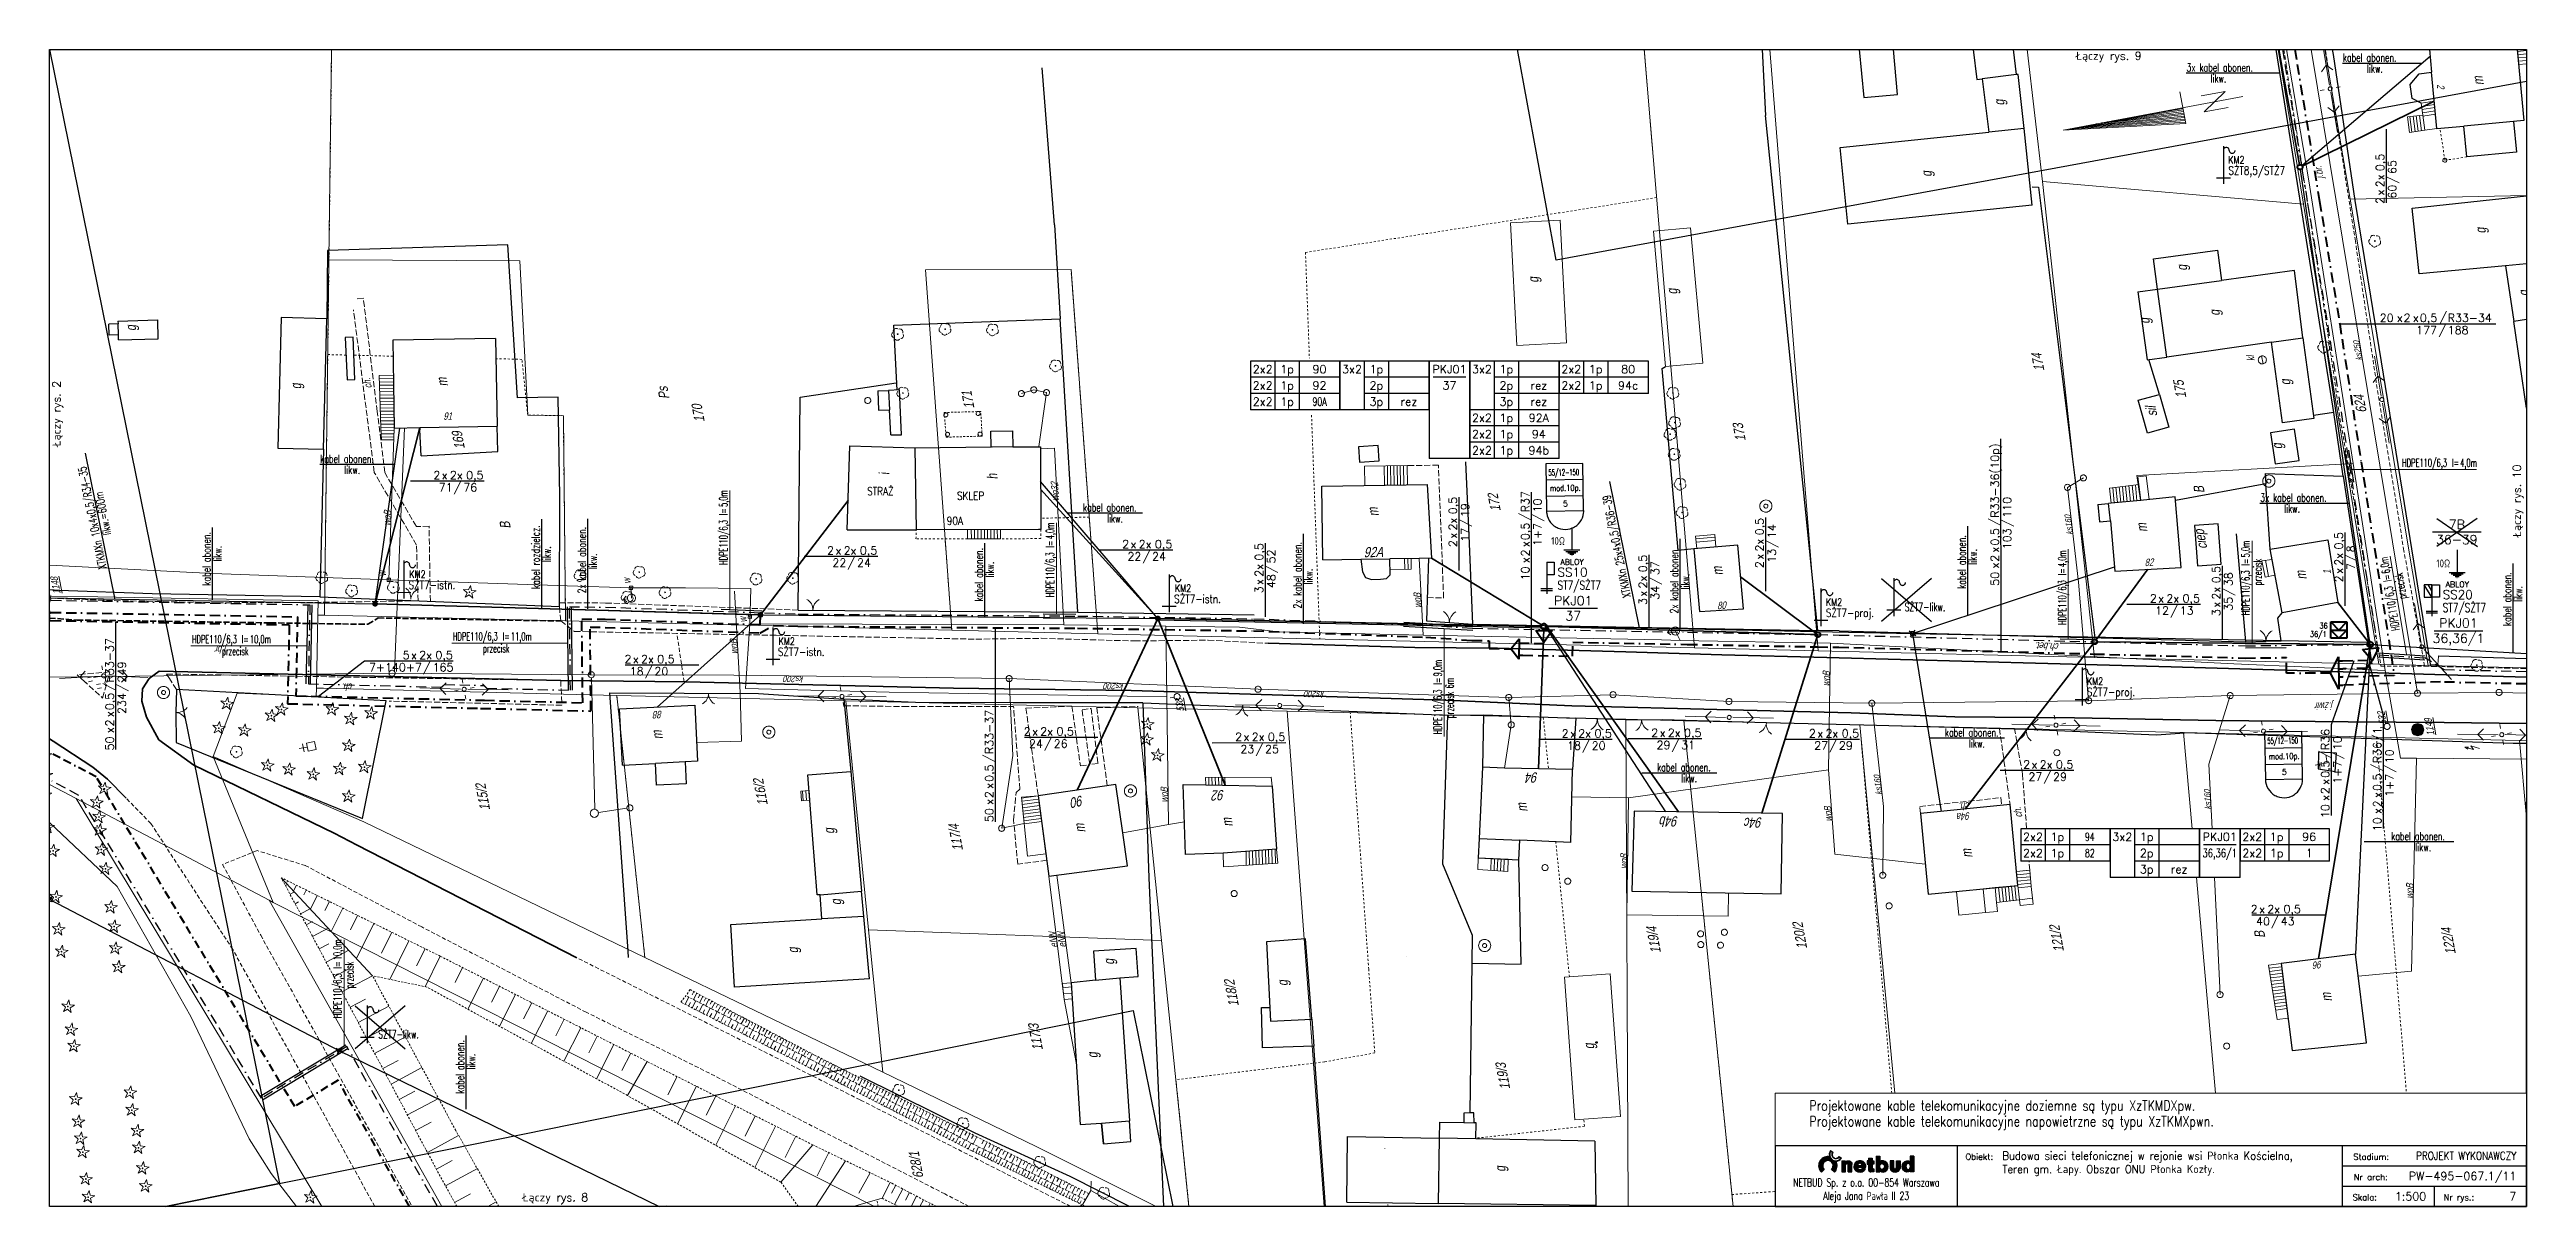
# Paper-space layout '07' of a CAD drawing. Header units: millimetres. Extents: x 14 to 624, y 3 to 288.
# The model-space entities are those that its viewports show. They can reach past a viewport. Long polylines and large blocks are cut down to what shows.
import ezdxf
from ezdxf.enums import TextEntityAlignment as Align
from ezdxf.lldxf.tags import DXFTag

# ---------------------------------------------------------------- set-up
doc = ezdxf.new("R2010")
doc.units = ezdxf.units.MM
doc.header["$MEASUREMENT"] = 0
for name, pattern in [('0', [0]), ('BORDER', [1.75, 0.5, -0.25, 0.5, -0.25, 0, -0.25]), ('BUD', [0]), ('BUW', [0.85, 0.5, -0.35]), ('BZN', [1, 0.5, -0.5]), ('DASHDOT', [1, 0.5, -0.25, 0, -0.25]), ('DASHED', [0.75, 0.5, -0.25]), ('GUK', [2, 1.5, -0.5]), ('GUZ', [1, 0.5, -0.5]), ('KOC', [2, 1.5, -0.5]), ('KOJ', [0]), ('KOR', [1, 0.5, -0.5]), ('KOU', [1.5, 1, -0.5]), ('MSZ', [1, 0.5, -0.5]), ('SCH', [0]), ('UOK', [1.5, 1, -0.5]), ('UPE', [0]), ('UPW', [0]), ('WSQ', [0.85, 0.5, -0.35]), ('ZAK', [2, 1, -1])]:
    doc.linetypes.add(name, pattern=pattern)
doc.layers.get('0').update_dxf_attribs({"lineweight": 18})
for name, color, linetype in [('czerwona', 1, 'Continuous'), ('NR-RYS @ 1', 7, 'Continuous'), ('OPIS_KABLA', 30, 'Continuous'), ('OPIS_RURY', 6, 'Continuous'), ('RURY-ISTN', 6, 'Continuous'), ('RYS ramki', 7, 'Continuous'), ('RYS tabelki', 7, 'Continuous'), ('RYS tabelki - nr', 30, 'Continuous'), ('SZOPO_L_0', 251, 'BGS'), ('TES kable napow. likw.', 9, 'LIN_NAPOW_LIKW'), ('TES opisy kabli abon.', 30, 'Continuous'), ('TES opisy kabli rozdz.', 30, 'Continuous'), ('TES opisy zakończeń', 30, 'Continuous'), ('TES rury', 6, 'Continuous'), ('TES słup. PD', 6, 'Continuous'), ('TES zakończenia istniejące', 140, 'Continuous'), ('TES zakończenia likwidowane', 9, 'Continuous')]:
    doc.layers.add(name, color=color, linetype=linetype)
for name, color, linetype, lineweight in [('EADTD_T_0', 7, '0', 18), ('EBTOO_T_9', 7, '0', 18), ('EBTPO_L_4', 7, '0', 18), ('EBTPO_L_6', 9, '0', 18), ('EBUOA_T_1', 251, '0', 25), ('EBUPO_L_6', 7, '0', 18), ('EBUPP_L_1', 7, 'BUD', 18), ('EBUPP_L_3', 6, '0', 25), ('EDZPD_L_0', 251, '0', 18), ('EDZTD_T_0', 7, '0', 25), ('EUZOU_T_0', 251, '0', 18), ('EUZOU_T_2', 7, '0', 18), ('EUZPU_L_3', 250, 'KOR', 18), ('EUZPU_L_4', 251, 'GUZ', 18), ('SDROK_T_0', 250, '0', 18), ('SDROK_T_1', 251, '0', 18), ('SDRPK_L_0', 7, '0', 35), ('SDRPK_L_0_nowa_powiatówka', 7, '0', 35), ('SDRPK_L_1', 7, 'KOU', 18), ('SDRPK_L_1_nowa_powiatówka', 7, 'KOU', 18), ('SDRPK_L_2', 251, 'KOC', 18), ('SDRPT_L_2', 7, '0', 18), ('SDRPT_L_6', 251, '0', 18), ('SZAPM_T_0', 251, '0', 18), ('SZCTC_T_0', 251, '0', 18), ('SZNPM_T_0', 251, '0', 18), ('SZNPS_T_0', 7, '0', 18), ('SZOPO_T_0', 251, '0', 18), ('SZZPZ_T_0', 251, '0', 15), ('TEL kable doziemne proj.', 32, 'BORDER', 30), ('TEL rury', 6, 'Continuous', 30), ('TEL rury opis', 6, 'Continuous', 20), ('TEL rury opis MONIKA', 6, 'Continuous', 20), ('TES kable doziemne proj.', 4, 'BORDER', 40), ('TES kable napow. proj.', 241, 'LIN_NAPOW_PROJ', 35), ('TES zakończenia projektowane', 4, 'Continuous', 40), ('TES złącza projektowane', 4, 'Continuous', 40), ('UEEOO_T_0', 251, '0', 18), ('UEEPA_L_2', 251, 'MSZ', 18), ('UEEPA_T_2', 251, '0', 18), ('UEEPON_L_0', 14, 'UPE', 18), ('UKKOA_T_3', 251, '0', 18), ('UKKOO_T_2', 7, '0', 18), ('UKKPA_L_4', 7, 'UOK', 18), ('UKKPA_T_4', 251, '0', 18), ('UKKPA_T_6', 251, '0', 18), ('UKKPOR_L_0', 36, '0', 18), ('UTTPA_T_2', 34, '0', 18), ('UWWOA_T_0', 251, '0', 18), ('UWWOO_T_0', 251, '0', 18), ('UWWPA_T_0', 251, '0', 18), ('UWWPO_L_0', 162, 'UPW', 18), ('UZB słupy telefoniczne', 32, 'Continuous', 30), ('WUKPS_L_1', 251, '0', 18), ('WUKPS_L_2', 251, '0', 18), ('ZAKRES_L_0', 250, 'GUK', 60)]:
    doc.layers.add(name, color=color, linetype=linetype, lineweight=lineweight)
for name, color, linetype, lineweight, plot in [('Kanaliza', 36, 'DASHEDX2', 18, False), ('RYS layout', 7, 'Continuous', 30, False), ('viewport', 3, 'Continuous', 9, False)]:
    doc.layers.add(name, color=color, linetype=linetype, lineweight=lineweight, plot=plot)
doc.styles.add('ROMANS', font='simplex.shx')
doc.styles.add('SIMPLEX', font='simplex.shx', dxfattribs={"width": 0.8, "height": 1.5})
doc.styles.add('Simplex2', font='simplex.shx', dxfattribs={"width": 0.7})
doc.styles.get("Standard").update_dxf_attribs({"font": 'txt', "width": 0.8, "oblique": 15})
doc.linetypes.add('BGS', pattern='A,2.5,[133,ltypeshp.shx,S=0.2,R=0,X=0,Y=0],2.5', length=5)
tags = doc.linetypes.add('DASHEDX2', pattern=[38.1, 25.4, -12.7]).pattern_tags.tags
tags[6:7] = [DXFTag(74, 4), DXFTag(75, 0), DXFTag(340, '0'), DXFTag(46, 1.0), DXFTag(50, 0.0), DXFTag(44, 0.0), DXFTag(45, 0.0)]
tags[4:5] = [DXFTag(74, 4), DXFTag(75, 0), DXFTag(340, '0'), DXFTag(46, 1.0), DXFTag(50, 0.0), DXFTag(44, 0.0), DXFTag(45, 0.0)]
doc.linetypes.add('LIN_NAPOW_LIKW', pattern='A,0.0001,[131,ltypeshp.shx,S=0.1,R=20,X=0.34023,Y=-0.12817],-0.1,[131,ltypeshp.shx,S=0.1,R=200,X=0.35977,Y=0.12817],-0.3,[135,l_napow.shx,S=0.1,R=0,X=-0.4,Y=0],-0.2,[135,l_napow.shx,S=0.1,R=180,X=0.2,Y=0],-0.2', length=0.8001)
doc.linetypes.add('LIN_NAPOW_PROJ', pattern='A,0.0001,-0.4,[136,l_napow.shx,S=0.1,R=0,X=-0.4,Y=0],-0.2,[137,l_napow.shx,S=0.1,R=0,X=-0.2,Y=0],-0.2', length=0.8001)

psp = doc.layouts.new('07')

# ---------------------------------------------------------------- texts
at = {"layer": 'OPIS_KABLA', "style": 'SIMPLEX', "width": 0.8}
for s, p in [('Projektowane kable telekomunikacyjne doziemne są typu XzTKMDXpw.', (447.77, 26.63)), ('Projektowane kable telekomunikacyjne napowietrzne są typu XzTKMXpwn.', (447.77, 22.76))]:
    psp.add_text(s, height=2.5, rotation=359.99984, dxfattribs=at).set_placement(p)

msp = doc.modelspace()

# ---------------------------------------------------------------- texts
at = {"layer": 'EADTD_T_0', "line_spacing_factor": 0.82}
for s, insert, char_height, attachment_point, rotation in [('6', (4849846.16, 5829801.5), 1.8, 9, 258.80324), ('5', (4849729.83, 5829787.04), 1.8, 9, 82.81574), ('4', (4849847.38, 5829750.15), 1.8, 9, 261.30104), ('89', (4849219.01, 5829709.02), 1.8, 8, 347.99054), ('91', (4849348.85, 5829703.24), 1.8, 8, 349.63254), ('2', (4849845.26, 5829685.77), 1.8, 9, 264.32097), ('92A', (4849565.54, 5829624.74), 2.5, 8, 349.43764), ('88', (4849385.33, 5829622.7), 1.8, 8, 171.40334), ('80', (4849647.06, 5829595.18), 1.8, 8, 352.03314), ('90', (4849482.16, 5829581.54), 2.5, 8, 181.43253), ('82', (4849752.36, 5829584.65), 1.8, 8, 352.03314), ('92', (4849516.75, 5829576.14), 2.5, 8, 171.30886), ('1', (4849795.9, 5829574.44), 1.8, 8, 87.71354), ('94', (4849593.34, 5829565.05), 2.5, 8, 170.49801), ('94b', (4849624.33, 5829547.74), 2.5, 8, 169.07724), ('94c', (4849644.6, 5829543.3), 2.5, 8, 170.55309), ('94a', (4849695.46, 5829534.21), 1.8, 8, 174.19094), ('84', (4849863.78, 5829487.45), 1.8, 8, 172.30074), ('96', (4849773.63, 5829481.04), 1.8, 8, 175.68584)]:
    msp.add_mtext(s, dxfattribs=dict(at, insert=insert, char_height=char_height, attachment_point=attachment_point, rotation=rotation))
at = {"layer": 'EBUOA_T_1', "char_height": 2.48, "line_spacing_factor": 0.82}
for s, insert, attachment_point, rotation in [('piw', (4849792.75, 5829804.59), 9, 104.63934), ('m', (4849858.61, 5829802.9), 9, 88.97724), ('m', (4849723.53, 5829788.76), 9, 88.97724), ('m', (4849858.56, 5829751.97), 9, 88.97724), ('g', (4849278.88, 5829741.49), 9, 88.97724), ('g', (4849692.34, 5829744.41), 9, 88.97724), ('g', (4849714.49, 5829739.48), 9, 88.97724), ('g', (4849742.11, 5829733.66), 9, 88.97724), ('m', (4849221.36, 5829727.72), 9, 88.97724), ('g', (4849712.28, 5829726.82), 9, 88.97724), ('g', (4849315.89, 5829719.33), 9, 88.97724), ('m', (4849350.65, 5829713.61), 9, 88.97724), ('g', (4849740.87, 5829704.46), 9, 88.97724), ('g', (4849719.82, 5829690.78), 9, 88.97724), ('g', (4849619.73, 5829684.46), 9, 88.97724), ('m', (4849856.79, 5829686.67), 9, 88.97724), ('g', (4849652.65, 5829674.85), 9, 88.97724), ('i', (4849452.85, 5829668.94), 9, 88.97724), ('h', (4849477.54, 5829662.74), 5, 88.97724), ('g', (4849776.86, 5829655.63), 9, 88.97724), ('g', (4849850.78, 5829649.99), 9, 88.97724), ('g', (4849765.25, 5829644.62), 9, 88.97724), ('g', (4849782.54, 5829643.15), 9, 88.97724), ('m', (4849568.99, 5829636.68), 9, 88.97724), ('g', (4849858.13, 5829632.76), 9, 88.97724), ('sil', (4849761.78, 5829623.04), 9, 88.97724), ('m', (4849385.25, 5829617.9), 9, 88.97724), ('g', (4849796.2, 5829622.94), 9, 88.97724), ('g', (4849857.03, 5829616.03), 9, 88.97724), ('m', (4849649.21, 5829605.56), 9, 88.97724), ('g', (4849791.11, 5829607.89), 9, 88.97724), ('m', (4849753.74, 5829595.25), 9, 88.97724), ('ciep', (4849768.09, 5829590.9), 9, 88.97724), ('g', (4849422.78, 5829585.88), 9, 88.97724), ('m', (4849482.69, 5829574.71), 9, 88.97724), ('m', (4849789.82, 5829575.99), 9, 88.97724), ('g', (4849420.95, 5829568.37), 9, 88.97724), ('m', (4849518.57, 5829568.89), 9, 88.97724), ('g', (4849408.2, 5829558.84), 9, 88.97724), ('m', (4849590.41, 5829558.06), 9, 88.97724), ('g', (4849483.92, 5829540.6), 9, 88.97724), ('g', (4849524.77, 5829526.97), 9, 88.97724), ('m', (4849695.54, 5829525.18), 9, 88.97724), ('g', (4849475.35, 5829518.85), 9, 88.97724), ('g', (4849595.64, 5829496.7), 9, 88.97724), ('g', (4849568.22, 5829471.43), 9, 88.97724), ('m', (4849775.3, 5829472.87), 9, 88.97724)]:
    msp.add_mtext(s, dxfattribs=dict(at, insert=insert, attachment_point=attachment_point, rotation=rotation))
at = {"layer": 'EDZTD_T_0', "char_height": 2.48, "rotation": 88.97724, "line_spacing_factor": 0.82}
for s, insert, attachment_point in [('176/2', (4849798.59, 5829780.06), 5), ('176/1', (4849775.46, 5829728.4), 5), ('205/2', (4849870.35, 5829707.89), 5), ('169', (4849350.43, 5829697.71), 5), ('170', (4849408.42, 5829694.73), 3), ('171', (4849475.38, 5829682.52), 5), ('205/1', (4849871.11, 5829663.97), 5), ('173', (4849659.97, 5829636.92), 5), ('174', (4849735.46, 5829639.23), 5), ('172', (4849597.38, 5829631.97), 5), ('175', (4849768.43, 5829625.74), 5), ('115/2', (4849338.85, 5829610.38), 5), ('624', (4849811.21, 5829613.4), 5), ('116/2', (4849406.12, 5829597.96), 5), ('117/4', (4849451.02, 5829577.46), 5), ('51/4', (4849213.31, 5829543.13), 5), ('117/3', (4849460.53, 5829525.36), 5), ('118/2', (4849509.97, 5829526.4), 5), ('119/4', (4849614.45, 5829518.55), 5), ('120/2', (4849649.95, 5829512.43), 5), ('628/1', (4849425.44, 5829500.37), 5), ('121/2', (4849711.8, 5829499.15), 5), ('119/3', (4849571.39, 5829493.03), 5), ('122/4', (4849806.24, 5829479.36), 5), ('122/3', (4849831.19, 5829472.75), 5), ('123/2', (4849857.45, 5829465.98), 5), ('60/3', (4849371.84, 5829443.87), 5), ('50', (4849250.04, 5829444.72), 5), ('608/1', (4849329.6, 5829411.33), 5)]:
    msp.add_mtext(s, dxfattribs=dict(at, insert=insert, attachment_point=attachment_point))
at = {"layer": 'EUZOU_T_0', "char_height": 2.5, "attachment_point": 5, "rotation": 88.97724, "line_spacing_factor": 0.82}
for s, insert in [('Tr', (4849260.39, 5829813.1)), ('Ps', (4849638.66, 5829814.82)), ('R', (4849529.54, 5829771.94)), ('Ps', (4849402.26, 5829699.09)), ('B', (4849357.56, 5829674.9)), ('B', (4849768.14, 5829600.56)), ('B', (4849858.07, 5829587.11)), ('B', (4849760.99, 5829490.19)), ('K', (4849400.9, 5829450.19))]:
    msp.add_mtext(s, dxfattribs=dict(at, insert=insert))
at = {"layer": 'EUZOU_T_2', "insert": (4849834.19, 5829498.74), "char_height": 1.3, "attachment_point": 8, "rotation": 83.65084, "line_spacing_factor": 0.82}
msp.add_mtext('dr. 4,0', dxfattribs=at)
at = {"layer": 'NR-RYS @ 1', "color": 6, "style": 'ROMANS'}
for s, rotation, p in [('Łączy rys. 7', 78.53388, (4849251.06, 5829724.51)), ('Łączy rys. 2', 78.53388, (4849255.06, 5829723.8)), ('Łączy rys. 7', 348.53388, (4849768.24, 5829713.5)), ('Łączy rys. 9', 348.53388, (4849767.53, 5829709.49)), ('Łączy rys. 10', 78.53388, (4849844.64, 5829582.32)), ('Łączy rys. 7', 78.53388, (4849848.48, 5829580.77)), ('Łączy rys. 7', 348.53388, (4849335.99, 5829505.94)), ('Łączy rys. 8', 348.53388, (4849336.69, 5829509.95))]:
    msp.add_text(s, height=1.98, rotation=rotation, dxfattribs=at).set_placement(p, align=Align.MIDDLE)
at = {"layer": 'OPIS_KABLA', "style": 'SIMPLEX'}
for p in [(4849613.15, 5829613.2), (4849825.7, 5829564.45)]:
    msp.add_text('ABLOY', height=1.4, rotation=348.53388, dxfattribs=at).set_placement(p, align=Align.CENTER)
at = {"layer": 'OPIS_RURY', "style": 'SIMPLEX', "width": 0.8}
for p in [(4849609.07, 5829619.04), (4849821.61, 5829570.29)]:
    msp.add_text('10Ω', height=1.92, rotation=348.53388, dxfattribs=at).set_placement(p)
at = {"layer": 'RURY-ISTN', "style": 'ROMANS'}
for s, p in [('SS10', (4849609.04, 5829611.07)), ('SS20', (4849821.59, 5829562.32))]:
    msp.add_text(s, height=2.16, rotation=348.53388, dxfattribs=at).set_placement(p)
at = {"layer": 'RURY-ISTN', "style": 'ROMANS', "width": 0.75}
for p in [(4849608.41, 5829607.93), (4849820.95, 5829559.18)]:
    msp.add_text('ST7/SŻT7', height=2.16, rotation=348.53388, dxfattribs=at).set_placement(p)
at = {"layer": 'SDROK_T_0', "char_height": 1.8, "line_spacing_factor": 0.82}
for s, insert, attachment_point, rotation in [('j.br.', (4849812.87, 5829671.37), 5, 88.97724), ('j.br', (4849283.01, 5829659.13), 5, 167.69704), ('j.żwir', (4849787.63, 5829541.4), 2, 169.27114)]:
    msp.add_mtext(s, dxfattribs=dict(at, insert=insert, attachment_point=attachment_point, rotation=rotation))
at = {"layer": 'SDROK_T_1', "char_height": 1.8, "attachment_point": 5, "line_spacing_factor": 0.82}
for s, insert, rotation in [('ch.', (4849331.25, 5829715.98), 88.97724), ('ch.', (4849311.58, 5829643.64), 167.53904), ('ch.bet.', (4849723.89, 5829570.26), 165.64284), ('ch.', (4849696.07, 5829535.75), 174.79234), ('ch.', (4849708.62, 5829531.55), 88.97724), ('ch.bet.', (4849864.85, 5829534.28), 167.72824)]:
    msp.add_mtext(s, dxfattribs=dict(at, insert=insert, rotation=rotation))
at = {"layer": 'SZNPM_T_0', "char_height": 1.8, "rotation": 88.97724, "line_spacing_factor": 0.82}
for s, insert, attachment_point in [('{\\L531}\\P', (4849823.16, 5829779.45), 7), ('{\\L110}\\P', (4849243.12, 5829675.9), 7), ('{\\L538}\\P', (4849510.69, 5829600.13), 3), ('{\\L532}\\P', (4849801.09, 5829534.9), 4)]:
    msp.add_mtext(s, dxfattribs=dict(at, insert=insert, attachment_point=attachment_point))
at = {"layer": 'SZNPS_T_0', "char_height": 1.8, "rotation": 88.97724, "line_spacing_factor": 0.82}
for s, insert, attachment_point in [('{\\L1148}', (4849245.13, 5829680.28), 1), ('{\\L1149}', (4849811.2, 5829532.06), 2)]:
    msp.add_mtext(s, dxfattribs=dict(at, insert=insert, attachment_point=attachment_point))
at = {"layer": 'TES opisy zakończeń', "style": 'SIMPLEX', "width": 0.8}
for s, p in [('36/1', (4849791.77, 5829558.82)), ('36', (4849792.39, 5829560.81))]:
    msp.add_text(s, height=1.4, rotation=348.53388, dxfattribs=at).set_placement(p, align=Align.RIGHT)
at = {"layer": 'TES rury', "linetype": 'Continuous'}
for s, height, rotation, style, width, p in [('likw.', 2, 178.97724, 'Simplex2', 0.7, (4849848.63, 5829782.85)), ('kabel abonen.', 2, 178.97724, 'Simplex2', 0.7, (4849854.51, 5829780.03)), ('SŻT7-istn.', 2, 88.97724, 'ROMANS', 0.8, (4849803.4, 5829762.01)), ('KM2', 1.8, 88.97724, 'ROMANS', 0.8, (4849800.67, 5829762.06)), ('kabel abonen.', 2, 88.97724, 'Simplex2', 0.7, (4849755.45, 5829750.53)), ('likw.', 2, 88.97724, 'Simplex2', 0.7, (4849758.26, 5829756.42)), ('PCM-likw.', 1.8, 88.97724, 'ROMANS', 0.8, (4849797.97, 5829750.02)), ('XTKMXn 10x4x0,5/R34-35', 2, 180, 'Simplex2', 0.7, (4849802.13, 5829740.93)), ('2x kabel abonen.', 2, 90, 'Simplex2', 0.7, (4849242.05, 5829694.11)), ('XTKMXn 10x4x0,5/R34-35', 2, 90, 'Simplex2', 0.7, (4849259.28, 5829684.08)), ('likw.', 2, 90, 'Simplex2', 0.7, (4849244.76, 5829700.04)), ('3x kabel abonen.', 2, 348.53388, 'Simplex2', 0.7, (4849785.58, 5829702.22)), ('likw.=600m', 2, 90, 'Simplex2', 0.7, (4849262.03, 5829692.08)), ('kabel abonen.', 2, 348.53388, 'Simplex2', 0.7, (4849315.98, 5829699.1)), ('likw.', 2, 348.53388, 'Simplex2', 0.7, (4849321.26, 5829695.26)), ('likw.', 2, 348.53388, 'Simplex2', 0.7, (4849790.86, 5829698.39)), ('kabel abonen.', 2, 348.53388, 'Simplex2', 0.7, (4849823.81, 5829696.93)), ('likw.', 2, 348.53388, 'Simplex2', 0.7, (4849829.09, 5829693.09)), ('kabel abonen.', 2, 78.53388, 'Simplex2', 0.7, (4849283.5, 5829674.81)), ('likw.', 2, 78.53388, 'Simplex2', 0.7, (4849287.34, 5829680.09)), ('KM2', 1.8, 348.53388, 'ROMANS', 0.8, (4849791.16, 5829677.95)), ('kabel rozdzielcz.', 2, 78.53388, 'Simplex2', 0.7, (4849362.78, 5829657.9)), ('SŻT8,5/STŻ7', 2, 348.53388, 'ROMANS', 0.8, (4849790.62, 5829675.26)), ('KM2', 1.8, 348.53388, 'ROMANS', 0.8, (4849331.85, 5829666.95)), ('likw.', 2, 78.53388, 'Simplex2', 0.7, (4849366.76, 5829663.86)), ('2x kabel abonen.', 2, 78.53388, 'Simplex2', 0.7, (4849373.7, 5829654.58)), ('SŻT7-istn.', 2, 348.53388, 'ROMANS', 0.8, (4849331.13, 5829664.31)), ('likw.', 2, 78.53388, 'Simplex2', 0.7, (4849377.54, 5829659.86)), ('kabel abonen.', 2, 348.53388, 'Simplex2', 0.7, (4849497.69, 5829650.02)), ('likw.', 2, 348.53388, 'Simplex2', 0.7, (4849502.98, 5829646.19)), ('kabel abonen.', 2, 78.53388, 'Simplex2', 0.7, (4849469.15, 5829633.17)), ('likw.', 2, 78.53388, 'Simplex2', 0.7, (4849472.98, 5829638.45)), ('SŻT7-istn.', 2, 348.53388, 'ROMANS', 0.8, (4849416.98, 5829630.09)), ('KM2', 1.8, 348.53388, 'ROMANS', 0.8, (4849417.7, 5829632.73)), ('2x kabel abonen.', 2, 78.53388, 'Simplex2', 0.7, (4849545.68, 5829615.88)), ('SŻT7-istn.', 2, 348.53388, 'ROMANS', 0.8, (4849515.22, 5829623.45)), ('KM2', 1.8, 348.53388, 'ROMANS', 0.8, (4849515.94, 5829626.1)), ('likw.', 2, 78.53388, 'Simplex2', 0.7, (4849549.51, 5829621.17)), ('XTKMXn 25x4x0,5/R36-39', 2, 90, 'Simplex2', 0.7, (4849625.8, 5829602.57)), ('2x kabel abonen.', 2, 78.53388, 'Simplex2', 0.7, (4849636.39, 5829596.23)), ('likw.', 2, 78.53388, 'Simplex2', 0.7, (4849640.23, 5829601.51)), ('kabel abonen.', 2, 78.53388, 'Simplex2', 0.7, (4849706.97, 5829588.13)), ('likw.', 2, 78.53388, 'Simplex2', 0.7, (4849710.81, 5829593.41)), ('3x kabel abonen.', 2, 348.53388, 'Simplex2', 0.7, (4849782.29, 5829594.75)), ('SŻT7-proj.', 2, 348.53388, 'ROMANS', 0.8, (4849671.84, 5829588.21)), ('KM2', 1.8, 348.53388, 'ROMANS', 0.8, (4849672.39, 5829590.89)), ('likw.', 2, 348.53388, 'Simplex2', 0.7, (4849787.57, 5829590.91)), ('kabel abonen.', 2, 78.53388, 'Simplex2', 0.7, (4849836.79, 5829552.45)), ('kabel abonen.', 2, 348.53388, 'Simplex2', 0.7, (4849623.54, 5829559.17)), ('likw.', 2, 348.53388, 'Simplex2', 0.7, (4849628.82, 5829555.33)), ('SŻT7-proj.', 2, 348.53388, 'ROMANS', 0.8, (4849730.97, 5829556.31)), ('KM2', 1.8, 348.53388, 'ROMANS', 0.8, (4849731.51, 5829558.99)), ('likw.', 2, 78.53388, 'Simplex2', 0.7, (4849840.62, 5829557.73)), ('kabel abonen.', 2, 78.53388, 'Simplex2', 0.7, (4849861.98, 5829546)), ('kabel abonen.', 2, 78.53388, 'Simplex2', 0.7, (4849319.81, 5829539.76)), ('kabel abonen.', 2, 348.53388, 'Simplex2', 0.7, (4849694.71, 5829553.48)), ('likw.', 2, 348.53388, 'Simplex2', 0.7, (4849699.99, 5829549.65)), ('likw.', 2, 78.53388, 'Simplex2', 0.7, (4849865.81, 5829551.29)), ('likw.', 2, 78.53388, 'Simplex2', 0.7, (4849323.65, 5829545.04)), ('kabel abonen.', 2, 348.53388, 'Simplex2', 0.7, (4849797.35, 5829506.59)), ('likw.', 2, 348.53388, 'Simplex2', 0.7, (4849802.63, 5829502.76)), ('kabel abonen.', 2, 90, 'Simplex2', 0.7, (4849383.21, 5829466.68)), ('likw.', 2, 90, 'Simplex2', 0.7, (4849385.92, 5829472.62)), ('kabel abonen.', 2, 180, 'Simplex2', 0.7, (4849423.41, 5829422.64)), ('likw.', 2, 180, 'Simplex2', 0.7, (4849417.47, 5829425.35))]:
    msp.add_text(s, height=height, rotation=rotation, dxfattribs=dict(at, style=style, width=width)).set_placement(p)
at = {"layer": 'TES rury', "color": 0, "linetype": 'Continuous', "style": 'ROMANS', "width": 0.8}
for s, p in [('STRAŻ', (4849446.41, 5829664.49)), ('SKLEP', (4849467.86, 5829659)), ('90A', (4849464.18, 5829653.46))]:
    msp.add_text(s, height=2, rotation=348.53388, dxfattribs=at).set_placement(p)
at = {"layer": 'TES zakończenia likwidowane', "color": 0, "linetype": 'Continuous', "style": 'ROMANS', "width": 0.7}
msp.add_text('SŻT7-likw.', height=2, dxfattribs=at).set_placement((4849230.85, 5829668.52))
for s, rotation, p in [('SŻT7-likw.', 0, (4849217.18, 5829601.1)), ('SŻT7-likw.', 348.53388, (4849691.14, 5829585.75)), ('SŻT7-likw.', 348.53388, (4849301.78, 5829557.32)), ('ST7-likw.', 90, (4849360.03, 5829488.37)), ('ST7-likw.', 90, (4849441.23, 5829447.86))]:
    msp.add_text(s, height=2, rotation=rotation, dxfattribs=at).set_placement(p)
at = {"layer": 'UEEOO_T_0', "char_height": 1.8, "attachment_point": 8, "line_spacing_factor": 0.82}
for insert, rotation in [((4849732.6, 5829766.8), 93.99944), ((4849470.43, 5829547.96), 85.61964), ((4849472.49, 5829547.57), 85.61964)]:
    msp.add_mtext('eNN', dxfattribs=dict(at, insert=insert, rotation=rotation))
at = {"layer": 'UKKOA_T_3', "insert": (4849787.91, 5829629.05), "char_height": 1.8, "attachment_point": 7, "rotation": 88.97724, "line_spacing_factor": 0.82}
msp.add_mtext('kl', dxfattribs=at)
at = {"layer": 'UKKOO_T_2', "char_height": 1.5, "line_spacing_factor": 0.82}
for s, insert, attachment_point, rotation in [('ks250', (4849808.13, 5829818.38), 9, 109.51804), ('ks160', (4849230.51, 5829702.11), 8, 71.55924), ('ks200', (4849419.85, 5829624.46), 8, 167.20894), ('ks250', (4849814.01, 5829626.38), 8, 87.91484), ('ks200', (4849496.77, 5829607.06), 8, 167.20894), ('ks160', (4849735.72, 5829598.45), 8, 85.14614), ('ks200', (4849544.77, 5829595.32), 8, 166.66464), ('ks160', (4849676.93, 5829545), 8, 85.02494), ('ks200', (4849852.92, 5829531.71), 8, 166.64274), ('ks160', (4849755.77, 5829525.26), 8, 81.27354)]:
    msp.add_mtext(s, dxfattribs=dict(at, insert=insert, attachment_point=attachment_point, rotation=rotation))
at = {"layer": 'UWWOA_T_0', "char_height": 1.8, "rotation": 88.97724, "line_spacing_factor": 0.82}
for insert, attachment_point in [((4849326.38, 5829668.55), 7), ((4849385.09, 5829654.82), 7), ((4849411.25, 5829641.16), 9)]:
    msp.add_mtext('w', dxfattribs=dict(at, insert=insert, attachment_point=attachment_point))
at = {"layer": 'UWWOO_T_0', "char_height": 1.8, "attachment_point": 8, "line_spacing_factor": 0.82}
for s, insert, rotation in [('woB', (4849834.48, 5829816.39), 153.41864), ('woB', (4849781, 5829784), 173.95564), ('woB', (4849832.7, 5829724.57), 178.82974), ('woB110', (4849810.97, 5829707.03), 88.06644), ('woB', (4849236.3, 5829699.65), 79.61704), ('woB', (4849330.35, 5829682.25), 76.44864), ('wo32', (4849492.81, 5829656.05), 81.59384), ('woB', (4849407.72, 5829634.32), 81.79594), ('woB', (4849574.99, 5829611.99), 81.54334), ('woB', (4849504.36, 5829577.4), 79.35354), ('woB', (4849669.79, 5829573.03), 77.58354), ('woB', (4849612.01, 5829538.84), 77.70214), ('woB', (4849663.63, 5829540.37), 82.88444), ('woB', (4849800.21, 5829493.19), 77.19794)]:
    msp.add_mtext(s, dxfattribs=dict(at, insert=insert, rotation=rotation))

# ---------------------------------------------------------------- blocks, each defined once
blk = doc.blocks.new('TABELKA-NB')
blk.add_hatch(color=7).paths.add_polyline_path([(-171.14, 9.14), (-170.44, 8.43, 0.309602), (-169.95, 10.96, -0.359683), (-171.85, 12.32, 0.701916), (-173.65, 8.42), (-172.95, 9.14, -2.418912)])
h = blk.add_hatch(color=7)
edge = h.paths.add_edge_path()
edge.add_line((-159.22, 11.01), (-159.22, 12.36))
edge.add_line((-159.22, 12.36), (-160.11, 12.36))
edge.add_line((-160.11, 12.36), (-160.11, 8.5))
edge.add_line((-160.11, 8.5), (-159.22, 8.5))
edge.add_line((-159.22, 8.5), (-159.22, 8.72))
edge.add_ellipse((-158.49, 9.86), major_axis=(0, 1.4), ratio=0.904585, start_angle=144.75721, end_angle=395.24279)
edge = h.paths.add_edge_path(flags=16)
edge.add_ellipse((-158.7, 9.86), major_axis=(0, 0.729), ratio=0.7731, start_angle=0, end_angle=360)
h = blk.add_hatch(color=7)
edge = h.paths.add_edge_path()
edge.add_line((-150.87, 12.36), (-151.75, 12.36))
edge.add_line((-151.75, 12.36), (-151.75, 11.01))
edge.add_ellipse((-152.48, 9.86), major_axis=(0, 1.4), ratio=0.904585, start_angle=-35.24279, end_angle=215.24279)
edge.add_line((-151.75, 8.72), (-151.75, 8.5))
edge.add_line((-151.75, 8.5), (-150.87, 8.5))
edge.add_line((-150.87, 8.5), (-150.87, 12.36))
edge = h.paths.add_edge_path(flags=16)
edge.add_ellipse((-152.28, 9.86), major_axis=(0, 0.729), ratio=0.7731, start_angle=0, end_angle=360, ccw=False)
h = blk.add_hatch(color=7)
edge = h.paths.add_edge_path()
edge.add_spline(control_points=[(-167.71, 10.08), (-167.71, 10.2), (-167.71, 10.43), (-167.35, 10.57), (-167.02, 10.42), (-167.02, 10.22), (-167.02, 10.15)], knot_values=[0, 0, 0, 0, 0.31784, 0.634784, 0.982228, 1.196696, 1.196696, 1.196696, 1.196696], degree=3, periodic=0)
edge.add_line((-167.02, 10.15), (-167.02, 8.5))
edge.add_line((-167.02, 8.5), (-166.13, 8.5))
edge.add_line((-166.13, 8.5), (-166.13, 10.34))
edge.add_spline(control_points=[(-166.13, 10.34), (-166.13, 10.45), (-166.13, 10.75), (-166.37, 11.1), (-166.8, 11.3), (-167.24, 11.28), (-167.59, 11.07), (-167.72, 10.91), (-167.78, 10.84)], knot_values=[0, 0, 0, 0, 0.342028, 0.881591, 1.168596, 1.742988, 2.104188, 2.361749, 2.361749, 2.361749, 2.361749], degree=3, periodic=0)
edge.add_line((-167.78, 10.84), (-167.78, 11.22))
edge.add_line((-167.78, 11.22), (-168.6, 11.22))
edge.add_line((-168.6, 11.22), (-168.6, 8.5))
edge.add_line((-168.6, 8.5), (-167.71, 8.5))
edge.add_line((-167.71, 8.5), (-167.71, 10.08))
h = blk.add_hatch(color=7)
edge = h.paths.add_edge_path()
edge.add_arc((-164.12, 9.67), 0.57, 181.13881, 334.36055)
edge.add_line((-163.6, 9.42), (-162.8, 9.26))
edge.add_ellipse((-164.15, 9.86), major_axis=(-1.48, 0), ratio=0.962713, start_angle=172.15087, end_angle=515.4903, ccw=False)
edge.add_line((-162.68, 9.66), (-164.69, 9.66))
h.paths.add_polyline_path([(-163.58, 10.09), (-164.72, 10.09, -0.952849)], flags=16)
h = blk.add_hatch(color=7)
edge = h.paths.add_edge_path()
edge.add_line((-161.12, 11.22), (-161.12, 11.92))
edge.add_line((-161.12, 11.92), (-162.01, 11.92))
edge.add_line((-162.01, 11.92), (-162.01, 11.22))
edge.add_line((-162.01, 11.22), (-162.33, 11.22))
edge.add_line((-162.33, 11.22), (-162.33, 10.46))
edge.add_line((-162.33, 10.46), (-162.01, 10.46))
edge.add_line((-162.01, 10.46), (-162.01, 9.07))
edge.add_spline(control_points=[(-162.01, 9.07), (-162.01, 9.01), (-161.99, 8.84), (-161.83, 8.55), (-161.58, 8.5), (-161.45, 8.5)], knot_values=[0, 0, 0, 0, 0.176852, 0.524045, 0.890102, 0.890102, 0.890102, 0.890102], degree=3, periodic=0)
edge.add_line((-161.45, 8.5), (-160.74, 8.5))
edge.add_line((-160.74, 8.5), (-160.74, 9.26))
edge.add_line((-160.74, 9.26), (-160.93, 9.26))
edge.add_spline(control_points=[(-160.93, 9.26), (-160.99, 9.26), (-161.11, 9.28), (-161.12, 9.4), (-161.12, 9.45)], knot_values=[0, 0, 0, 0, 0.165739, 0.306069, 0.306069, 0.306069, 0.306069], degree=3, periodic=0)
edge.add_line((-161.12, 9.45), (-161.12, 10.46))
edge.add_line((-161.12, 10.46), (-160.74, 10.46))
edge.add_line((-160.74, 10.46), (-160.74, 11.22))
edge.add_line((-160.74, 11.22), (-161.12, 11.22))
h = blk.add_hatch(color=7)
edge = h.paths.add_edge_path()
edge.add_line((-155.8, 11.22), (-156.69, 11.22))
edge.add_line((-156.69, 11.22), (-156.69, 9.39))
edge.add_spline(control_points=[(-156.69, 9.39), (-156.69, 8.88), (-155.49, 8.01), (-154.28, 8.88), (-154.28, 9.39)], knot_values=[0, 0, 0, 0, 1.525958, 3.058911, 3.058911, 3.058911, 3.058911], degree=3, periodic=0)
edge.add_line((-154.28, 9.39), (-154.28, 11.22))
edge.add_line((-154.28, 11.22), (-155.17, 11.22))
edge.add_line((-155.17, 11.22), (-155.17, 9.51))
edge.add_spline(control_points=[(-155.17, 9.51), (-155.17, 9.36), (-155.5, 8.99), (-155.8, 9.36), (-155.8, 9.51)], knot_values=[0, 0, 0, 0, 0.472662, 0.925079, 0.925079, 0.925079, 0.925079], degree=3, periodic=0)
edge.add_line((-155.8, 9.51), (-155.8, 11.22))
for p, q in [((-185, 15), (0, 15)), ((-185, 15), (-185, 0)), ((-140.18, 15), (-140.18, 0)), ((-45.37, 15), (-45.37, 0)), ((0, 0), (0, 15)), ((-45.37, 10), (0, 10)), ((-185, 0), (0, 0)), ((-45.37, 5), (0, 5)), ((-22.69, 5), (-22.69, 0))]:
    blk.add_line(p, q)
at = {"color": 7}
for p, q in [((-171.36, 13.77), (-170.79, 13.36)), ((-171.34, 13.66), (-170.91, 13.35)), ((-169.29, 12.3), (-168.72, 11.89)), ((-160.11, 12.36), (-159.22, 12.36)), ((-160.11, 12.36), (-160.11, 8.5)), ((-159.22, 12.36), (-159.22, 11.01)), ((-150.87, 12.36), (-151.75, 12.36)), ((-151.75, 12.36), (-151.75, 11.01)), ((-150.87, 12.36), (-150.87, 8.5)), ((-173.65, 8.42), (-172.95, 9.14)), ((-171.14, 9.14), (-170.44, 8.43)), ((-169.27, 12.18), (-168.83, 11.87)), ((-168.6, 11.22), (-167.78, 11.22)), ((-168.6, 11.22), (-168.6, 8.5)), ((-168.6, 8.5), (-167.71, 8.5)), ((-167.78, 11.22), (-167.78, 10.84)), ((-167.71, 8.5), (-167.71, 10.08)), ((-167.02, 8.5), (-167.02, 10.15)), ((-167.02, 8.5), (-166.13, 8.5)), ((-166.13, 8.5), (-166.13, 10.34)), ((-164.72, 10.09), (-163.58, 10.09)), ((-164.69, 9.66), (-162.68, 9.66)), ((-162.8, 9.26), (-163.6, 9.42)), ((-162.33, 11.22), (-162.33, 10.46)), ((-162.01, 11.22), (-162.33, 11.22)), ((-162.33, 10.46), (-162.01, 10.46)), ((-162.01, 11.92), (-161.12, 11.92)), ((-162.01, 11.92), (-162.01, 11.22)), ((-162.01, 10.46), (-162.01, 9.07)), ((-160.74, 8.5), (-161.45, 8.5)), ((-161.12, 11.92), (-161.12, 11.22)), ((-161.12, 11.22), (-160.74, 11.22)), ((-160.74, 10.46), (-161.12, 10.46)), ((-161.12, 10.46), (-161.12, 9.45)), ((-160.93, 9.26), (-160.74, 9.26)), ((-160.74, 11.22), (-160.74, 10.46)), ((-160.74, 9.26), (-160.74, 8.5)), ((-160.11, 8.5), (-159.22, 8.5)), ((-159.22, 8.5), (-159.22, 8.72)), ((-156.69, 11.22), (-156.69, 9.39)), ((-155.8, 11.22), (-156.69, 11.22)), ((-155.8, 9.51), (-155.8, 11.22)), ((-155.17, 11.22), (-154.28, 11.22)), ((-155.17, 9.51), (-155.17, 11.22)), ((-154.28, 11.22), (-154.28, 9.39)), ((-151.75, 8.5), (-151.75, 8.72)), ((-150.87, 8.5), (-151.75, 8.5))]:
    blk.add_line(p, q, dxfattribs=at)
blk.add_lwpolyline([(-166.13, 10.53), (-166.13, 10.53)], dxfattribs=at)
for centre, radius, start, end in [((-172.04, 10.04), 2.28, 85.03899, 225.30155), ((-170.08, 12.78), 1.83, 194.74836, 273.87953), ((-170.08, 12.78), 1.62, 142.49287, 326.75547), ((-170.08, 12.78), 1.54, 145.36045, 323.88789), ((-170.08, 12.78), 1, 145.75262, 323.49572), ((-170.08, 12.78), 0.922, 140.88056, 328.36778), ((-172.04, 10.04), 1.28, 314.86395, 225.02139), ((-172.04, 10.04), 2.28, 314.77848, 23.5889), ((-164.15, 10.06), 0.57, 2.76622, 177.23378), ((-164.12, 9.67), 0.57, 181.13881, 334.36055)]:
    blk.add_arc(centre, radius, start, end, dxfattribs=at)
for centre, major_axis, ratio, start_param, end_param in [((-164.15, 9.86), (-1.48, 0), 0.962713, 3.0046, 8.997003), ((-158.49, 9.86), (0, 1.4), 0.904585, 2.52649, 6.898288)]:
    blk.add_ellipse(centre, major_axis=major_axis, ratio=ratio, start_param=start_param, end_param=end_param, dxfattribs=at)
blk.add_ellipse((-158.7, 9.86), major_axis=(0, 0.729), ratio=0.7731, dxfattribs=at)
at = {"color": 7, "extrusion": (0, 0, -1)}
blk.add_ellipse((-152.48, 9.86), major_axis=(0, 1.4), ratio=0.904585, start_param=2.52649, end_param=6.898288, dxfattribs=at)
blk.add_ellipse((-152.28, 9.86), major_axis=(0, 0.729), ratio=0.7731, dxfattribs=at)
at = {"color": 7}
for points in [[(-167.78, 10.84), (-167.6, 11.03), (-167.29, 11.22), (-166.72, 11.25), (-166.46, 11.12), (-166.16, 10.68), (-166.13, 10.34)], [(-167.71, 10.08), (-167.65, 10.39), (-167.36, 10.52), (-167.05, 10.36), (-167.02, 10.15)]]:
    blk.add_spline(points, degree=3, dxfattribs=at)
for points, start_tangent, end_tangent in [([(-162.01, 9.07), (-161.99, 8.89), (-161.81, 8.6), (-161.45, 8.5)], (0, -1), (1, 0)), ([(-160.93, 9.26), (-161.09, 9.31), (-161.12, 9.45)], (-1, 0), (0, 1)), ([(-156.69, 9.39), (-155.49, 8.44), (-154.28, 9.39)], (0, -1), (0, 1)), ([(-155.8, 9.51), (-155.5, 9.18), (-155.17, 9.51)], (0, -1), (0, 1))]:
    blk.add_spline(points, degree=3, dxfattribs=dict(at, start_tangent=start_tangent, end_tangent=end_tangent))
at = {"style": 'ROMANS'}
blk.add_text('Obiekt:', height=1.5, dxfattribs=at).set_placement((-138.18, 11.51))
for s, p in [('Stadium:', (-38.25, 11.5)), ('Nr arch:', (-38.35, 6.5)), ('Skala:', (-39.83, 1.5)), ('Nr rys.:', (-16.64, 1.5))]:
    blk.add_text(s, height=1.5, dxfattribs=at).set_placement(p, align=Align.CENTER)
at = {"style": 'SIMPLEX', "width": 0.7}
for s, p in [('NETBUD Sp. z o.o. 00-854 Warszawa', (-162.59, 4.91)), ('Aleja Jana Pawła II 23', (-162.59, 1.61))]:
    blk.add_text(s, height=2, dxfattribs=at).set_placement(p, align=Align.CENTER)
at = {"style": 'SIMPLEX', "width": 0.9}
for tag, p in [('OBIEKT1', (-129.06, 11.51)), ('OBIEKT2', (-129.06, 8.21)), ('OBIEKT3', (-129.06, 4.91)), ('OBIEKT4', (-129.06, 1.61))]:
    blk.add_attdef(tag, p, '', height=2, dxfattribs=at)
at = {"style": 'SIMPLEX', "width": 0.8}
blk.add_attdef('STADIUM', text='', height=2, dxfattribs=at).set_placement((-2.5, 11.5), align=Align.RIGHT)
at = {"style": 'SIMPLEX'}
for tag, p in [('NR_ARCH', (-2.5, 6.5)), ('SKALA', (-24.69, 1.5))]:
    blk.add_attdef(tag, text='', height=2, dxfattribs=at).set_placement(p, align=Align.RIGHT)
at = {"layer": 'RYS tabelki - nr', "style": 'SIMPLEX'}
blk.add_attdef('RYS', text='', height=2, dxfattribs=at).set_placement((-2.5, 1.5), align=Align.RIGHT)
blk = doc.blocks.new('OSP')
at = {"color": 0}
for radius in [0.75, 0.045]:
    blk.add_circle((0, 0), radius, dxfattribs=at)
blk = doc.blocks.new('BUJ')
at = {"color": 0}
blk.add_circle((0, 0), 0.25, dxfattribs=at)
blk = doc.blocks.new('WSP')
at = {"color": 0}
blk.add_circle((0, 0), 0.09, dxfattribs=at)
blk = doc.blocks.new('FIG_2')
at = {"color": 0}
for p, q in [((-0.50583, 0.991555), (0.49417, 0.991555)), ((0.49417, 0.491555), (-0.50583, 0.491555)), ((-0.50583, 0.491555), (-0.50583, -0.508445)), ((-0.00583, 0.491555), (-0.00583, 1.491555)), ((0.49417, -0.508445), (0.49417, 0.491555)), ((-0.50583, -0.508445), (0.49417, -0.508445))]:
    blk.add_line(p, q, dxfattribs=at)
blk = doc.blocks.new('KRZ')
at = {"color": 0}
for p, q in [((-0.5, 1), (0.5, 1)), ((0, 1.5), (0, 0)), ((0, 0), (1, 0))]:
    blk.add_line(p, q, dxfattribs=at)
blk = doc.blocks.new('CHR')
at = {"color": 0}
for p, q in [((-2.530695, 1.00943), (-1.530695, 1.00943)), ((-2.030695, 1.50943), (-2.030695, 0.00943)), ((1.469305, 1.00943), (2.469305, 1.00943)), ((1.969305, 1.50943), (1.969305, 0.00943)), ((-0.530695, -0.99057), (0.469305, -0.99057)), ((-0.030695, -0.49057), (-0.030695, -1.99057))]:
    blk.add_line(p, q, dxfattribs=at)
blk = doc.blocks.new('OSM')
at = {"color": 0}
blk.add_line((0, 0.375), (0, 0.875), dxfattribs=at)
blk.add_circle((0, 0), 0.375, dxfattribs=at)
blk = doc.blocks.new('BGB')
at = {"color": 0}
for centre, start, end in [((-1.5, 0.021), 0, 60.404), ((1.5, 0.021), 120, 180.404)]:
    blk.add_arc(centre, 1.5, start, end, dxfattribs=at)
blk = doc.blocks.new('DLI')
at = {"color": 0}
blk.add_circle((0, 0), 0.045, dxfattribs=at)
for centre, start, end in [((-0.357, 0.116), 102.488, 221.918), ((0, 0.375), 30.487, 149.918), ((0.357, 0.116), -41.514, 77.916), ((-0.22, -0.303), 174.489, 293.916), ((0.22, -0.303), -113.512, 5.915)]:
    blk.add_arc(centre, 0.375, start, end, dxfattribs=at)
blk = doc.blocks.new('TRA1')
at = {"color": 0}
for p, q in [((-0.25035, 0.2597), (-0.25035, -0.2403)), ((0.24965, 0.2597), (0.24965, -0.2403))]:
    blk.add_line(p, q, dxfattribs=at)
blk = doc.blocks.new('DIG')
at = {"color": 0}
for p, q in [((-0.78225, -0.26495), (-0.3012, 0.09375)), ((-0.4937, 0.6621), (-0.0039, 0.31545)), ((-0.3012, 0.09375), (-0.4937, 0.6621)), ((-0.0039, 0.31545), (0.4771, 0.67415)), ((0.4771, 0.67415), (0.2988, 0.1012)), ((0.2988, 0.1012), (0.7886, -0.24545)), ((-0.18225, -0.2575), (-0.78225, -0.26495)), ((0.01025, -0.82585), (-0.18225, -0.2575)), ((0.1886, -0.2529), (0.01025, -0.82585)), ((0.7886, -0.24545), (0.1886, -0.2529))]:
    blk.add_line(p, q, dxfattribs=at)
blk.add_circle((0, 0), 0.045, dxfattribs=at)
blk = doc.blocks.new('SLS')
at = {"color": 0}
blk.add_circle((0, 0), 0.25, dxfattribs=at)
blk.add_circle((0, 0), 0.25, dxfattribs=at)
blk = doc.blocks.new('PNN')
at = {"color": 0}
for p, q in [((0.4395, 0.01539), (5.4395, 0.01539)), ((2.9395, 0.01539), (2.2324, 0.72249)), ((2.9395, 0.01539), (2.2324, -0.69171))]:
    blk.add_line(p, q, dxfattribs=at)
blk = doc.blocks.new('PTR')
at = {"color": 0}
for p, q in [((0, 0.75), (0.3488, 1.44765)), ((0.5, 1), (0, 0.75)), ((0, 0), (0.5, 1)), ((0.5, 1.75), (0.1882, 1.4059)), ((0.5, 1.75), (0.4118, 1.2941))]:
    blk.add_line(p, q, dxfattribs=at)
blk = doc.blocks.new('LAT')
at = {"color": 0}
for p, q in [((-1.24191, 0.008155), (-0.74191, 0.008155)), ((0.00809, 0.758155), (0.00809, 1.258155)), ((0.75809, 0.008155), (1.25809, 0.008155)), ((0.00809, -0.741845), (0.00809, -1.241845))]:
    blk.add_line(p, q, dxfattribs=at)
blk = doc.blocks.new('UKK')
at = {"color": 0}
blk.add_circle((0, 0), 0.375, dxfattribs=at)
blk = doc.blocks.new('SZB')
at = {"color": 0}
blk.add_line((-0.49489, -0.000465), (0.50511, -0.000465), dxfattribs=at)
blk.add_circle((0.00511, -0.000465), 0.5, dxfattribs=at)
blk = doc.blocks.new('HYP')
at = {"color": 0}
for p, q in [((0, 1), (-0.35355, 0.64645)), ((0, 0.5), (0, 1)), ((0, 1), (0.35355, 0.64645))]:
    blk.add_line(p, q, dxfattribs=at)
blk.add_circle((0, 0), 0.5, dxfattribs=at)
blk = doc.blocks.new('STD')
at = {"color": 0}
for radius in [0.75, 0.25]:
    blk.add_circle((0, 0), radius, dxfattribs=at)
blk = doc.blocks.new('ZAS')
at = {"color": 0}
for p, q in [((0.2, 0.2), (-0.2, 0.2)), ((-0.2, 0.2), (-0.2, -0.2)), ((0.2, -0.2), (0.2, 0.2)), ((-0.2, -0.2), (0.2, -0.2))]:
    blk.add_line(p, q, dxfattribs=at)
blk.add_circle((0, 0), 0.045, dxfattribs=at)
blk = doc.blocks.new('TR-SL1')
blk.add_circle((0, 0), 0.5)
blk = doc.blocks.new('KBR-SL1P')
for p, q in [((0, 0), (-1, 1.48)), ((-1, 1.48), (1, 1.48)), ((1, 1.48), (0, 0))]:
    blk.add_line(p, q)
blk.add_circle((0, 1.98), 0.35)
blk = doc.blocks.new('ZL-4P')
for p, q in [((0, 0), (1, 2)), ((1, -2), (0, 0)), ((1, 2), (1, -2)), ((1, 1.5), (1.5, 1.5)), ((1, 0.5), (1.5, 0.5)), ((1, -0.5), (1.5, -0.5)), ((1, -1.5), (1.5, -1.5))]:
    blk.add_line(p, q)
blk = doc.blocks.new('KBR-GL2P')
for p, q in [((-1, 2), (1, 2)), ((-1, 1), (-1, 2)), ((-1, 2), (0, 1)), ((-1, 0), (-1, 1)), ((-1, 1), (1, 1)), ((-1, 1), (0, 0)), ((1, 0), (-1, 0)), ((0, 1), (1, 2)), ((0, 0), (1, 1)), ((1, 2), (1, 0))]:
    blk.add_line(p, q)
blk = doc.blocks.new('KIER_PLN2')
for p, q in [((0.34, 24.46), (-1.66, -5.54)), ((0.34, 24.46), (-1.66, -5.54)), ((0.34, -20.54), (0.34, 24.46)), ((0.34, 23.09), (-1.47, -5.54)), ((0.34, 21.71), (-1.28, -5.54)), ((0.34, 20.34), (-1.09, -5.54)), ((0.34, 18.96), (-0.9, -5.54)), ((0.34, 17.59), (-0.71, -5.54)), ((0.34, 16.21), (-0.52, -5.54)), ((0.34, 14.84), (-0.33, -5.54)), ((0.34, 13.46), (-0.14, -5.54)), ((0.34, 12.09), (0.05, -5.54)), ((0.34, 10.71), (0.24, -5.54)), ((-1.66, -5.54), (2.34, -5.54)), ((-0.66, -16.54), (-0.66, -10.54)), ((-0.66, -10.54), (1.34, -16.54)), ((1.34, -16.54), (1.34, -10.54))]:
    blk.add_line(p, q)
blk = doc.blocks.new('KB-RZP')
at = {"style": 'SIMPLEX'}
for s, p in [('x', (-4.75, 0.25)), ('x', (-2.78, 0.25)), ('/', (0.5, 0.39))]:
    blk.add_text(s, height=1, dxfattribs=at).set_placement(p)
at = {"style": 'SIMPLEX', "flags": 1}
blk.add_attdef('TYP-KAB', text='', height=0.5, dxfattribs=at).set_placement((-8.41, 0.25), align=Align.RIGHT)
at = {"style": 'SIMPLEX'}
for tag, p in [('POJ-KAB', (-5.16, 0.25)), ('DL-KAB', (0.19, -1.25))]:
    blk.add_attdef(tag, text='', height=1, dxfattribs=at).set_placement(p, align=Align.RIGHT)
for tag, p in [('KONS-KAB', (-3.5, 0.25)), ('SR-ZYL', (-0.85, 0.25)), ('SEP', (0.84, -1.25))]:
    blk.add_attdef(tag, text='', height=1, dxfattribs=at).set_placement(p, align=Align.CENTER)
for tag, p in [('NR-KAB', (1.5, 0.25)), ('DL-MON', (1.5, -1.25))]:
    blk.add_attdef(tag, p, '', height=1, dxfattribs=at)
at = {"style": 'SIMPLEX', "flags": 1}
blk.add_attdef('REJ-SZAF', (7.64, 0.25), '', height=0.5, dxfattribs=at)
blk = doc.blocks.new('KB-IWP')
at = {"style": 'SIMPLEX'}
for p in [(-1.22, 0.25), (0.64, 0.25)]:
    blk.add_text('x', height=1, dxfattribs=at).set_placement(p, align=Align.RIGHT)
at = {"style": 'SIMPLEX', "flags": 1}
blk.add_attdef('TYP-KAB', text='', height=0.5, dxfattribs=at).set_placement((-6.02, 0.25), align=Align.RIGHT)
at = {"style": 'SIMPLEX'}
for tag, p in [('POJ-KAB', (-2.13, 0.25)), ('DL-KAB', (-0.62, -1.25))]:
    blk.add_attdef(tag, text='', height=1, dxfattribs=at).set_placement(p, align=Align.RIGHT)
for tag, p in [('KONS-KAB', (-0.52, 0.25)), ('SR-ZYL', (2.12, 0.25)), ('SEP', (-0.02, -1.25))]:
    blk.add_attdef(tag, text='', height=1, dxfattribs=at).set_placement(p, align=Align.CENTER)
at = {"style": 'SIMPLEX', "flags": 1}
blk.add_attdef('REJ-SZAF', (6.39, 0.25), '', height=0.5, dxfattribs=at)
at = {"style": 'SIMPLEX'}
blk.add_attdef('DL-MON', (0.7, -1.25), '', height=1, dxfattribs=at)
blk = doc.blocks.new('OB')
at = {"style": 'ROMANS', "width": 0.6}
blk.add_text('l=', height=2, dxfattribs=at).set_placement((9.86, 0.18))
for tag, p in [('OB_TYP', (8.68, 0.18)), ('OB_SW', (11.54, -2.76))]:
    blk.add_attdef(tag, text='', height=2, dxfattribs=at).set_placement(p, align=Align.RIGHT)
blk.add_attdef('OB_DL', (11.91, 0.18), '', height=2, dxfattribs=at)
blk = doc.blocks.new('ZL-2P')
for p, q in [((0, 0), (1, 1.25)), ((1, -1.25), (0, 0)), ((1, 1.25), (1, -1.25)), ((1, 0.75), (1.5, 0.75)), ((1, -0.75), (1.5, -0.75))]:
    blk.add_line(p, q)
blk = doc.blocks.new('KBR-ZP2')
blk.add_line((-4, 2), (4, 2))
at = {"style": 'SIMPLEX'}
for tag, p in [('REJ-SZAF', (0, 2.5)), ('NR-ZAK', (0, 0))]:
    blk.add_attdef(tag, text='', height=1.5, dxfattribs=at).set_placement(p, align=Align.CENTER)
blk = doc.blocks.new('*U147')
for p, q in [((10, 0), (0, 0)), ((0, 0), (0, -4)), ((10, -4), (10, 0)), ((0, -4), (0, -8)), ((9, -4), (1, -4)), ((10, -8), (10, -4)), ((0, -8), (0, -12)), ((0, -12), (0, -16)), ((10, -12), (10, -8)), ((10, -16), (10, -12)), ((0, -16), (0, -20)), ((10, -20), (10, -16)), ((0, -20), (0, -24)), ((10, -24), (0, -24)), ((10, -24), (10, -20))]:
    blk.add_line(p, q)
at = {"style": 'SIMPLEX'}
for tag, p in [('PUNKT', (5, -6)), ('SZAFA', (5, -2))]:
    blk.add_attdef(tag, text='', height=2, dxfattribs=at).set_placement(p, align=Align.MIDDLE_CENTER)
blk = doc.blocks.new('*U136')
for p, q in [((6, 0), (0, 0)), ((0, 0), (0, -4)), ((6, 0), (6, -4)), ((12, 0), (6, 0)), ((22, 0), (12, 0)), ((12, 0), (12, -4)), ((22, -4), (22, 0)), ((6, -4), (0, -4)), ((12, -4), (6, -4)), ((22, -4), (12, -4))]:
    blk.add_line(p, q)
at = {"style": 'SIMPLEX'}
for s, p in [('2x2', (3, -2)), ('1p', (9, -2))]:
    blk.add_text(s, height=2, dxfattribs=at).set_placement(p, align=Align.MIDDLE_CENTER)
blk.add_attdef('PARA1', text='', height=2, dxfattribs=at).set_placement((17, -2), align=Align.MIDDLE_CENTER)
blk = doc.blocks.new('*U125')
for p, q in [((6, 0), (0, 0)), ((0, 0), (0, -8)), ((6, 0), (6, -4)), ((12, 0), (6, 0)), ((22, 0), (12, 0)), ((12, 0), (12, -4)), ((22, -4), (22, 0)), ((6, -4), (6, -8)), ((12, -4), (6, -4)), ((22, -4), (12, -4)), ((12, -4), (12, -8)), ((22, -8), (22, -4)), ((0, -8), (0, -12)), ((6, -12), (0, -12)), ((6, -8), (6, -12)), ((12, -8), (6, -8)), ((12, -12), (6, -12)), ((22, -8), (12, -8)), ((12, -8), (12, -12)), ((22, -12), (12, -12)), ((22, -12), (22, -8))]:
    blk.add_line(p, q)
at = {"style": 'SIMPLEX'}
for s, p in [('3x2', (3, -2)), ('2p', (9, -6)), ('1p', (9, -2)), ('3p', (9, -10))]:
    blk.add_text(s, height=2, dxfattribs=at).set_placement(p, align=Align.MIDDLE_CENTER)
for tag, p in [('PARA1', (17, -2)), ('PARA2', (17, -6)), ('PARA3', (17, -10))]:
    blk.add_attdef(tag, text='', height=2, dxfattribs=at).set_placement(p, align=Align.MIDDLE_CENTER)
blk = doc.blocks.new('*U135')
for p, q in [((10, 0), (0, 0)), ((0, 0), (0, -4)), ((10, -4), (10, 0)), ((0, -4), (0, -8)), ((9, -4), (1, -4)), ((10, -8), (10, -4)), ((0, -8), (0, -12)), ((10, -12), (0, -12)), ((10, -12), (10, -8))]:
    blk.add_line(p, q)
at = {"style": 'SIMPLEX'}
for tag, p in [('PUNKT', (5, -6)), ('SZAFA', (5, -2))]:
    blk.add_attdef(tag, text='', height=2, dxfattribs=at).set_placement(p, align=Align.MIDDLE_CENTER)
blk = doc.blocks.new('*U126')
for p, q in [((6, 0), (0, 0)), ((0, 0), (0, -16)), ((6, 0), (6, -4)), ((12, 0), (6, 0)), ((22, 0), (12, 0)), ((12, 0), (12, -4)), ((22, -4), (22, 0)), ((6, -4), (6, -8)), ((12, -4), (6, -4)), ((22, -4), (12, -4)), ((12, -4), (12, -8)), ((22, -8), (22, -4)), ((6, -8), (6, -12)), ((12, -8), (6, -8)), ((6, -12), (6, -16)), ((12, -12), (6, -12)), ((22, -8), (12, -8)), ((12, -8), (12, -12)), ((22, -12), (12, -12)), ((12, -12), (12, -16)), ((22, -12), (22, -8)), ((22, -16), (22, -12)), ((0, -16), (0, -20)), ((6, -16), (6, -20)), ((12, -16), (6, -16)), ((22, -16), (12, -16)), ((12, -16), (12, -20)), ((22, -20), (22, -16)), ((6, -20), (0, -20)), ((12, -20), (6, -20)), ((12, -20), (22, -20))]:
    blk.add_line(p, q)
at = {"style": 'SIMPLEX'}
for s, p in [('5x2', (3, -2)), ('2p', (9, -6)), ('1p', (9, -2)), ('3p', (9, -10)), ('4p', (9, -14)), ('5p', (9, -18))]:
    blk.add_text(s, height=2, dxfattribs=at).set_placement(p, align=Align.MIDDLE_CENTER)
for tag, p in [('PARA1', (17, -2)), ('PARA2', (17, -6)), ('PARA3', (17, -10)), ('PARA4', (17, -14)), ('PARA5', (17, -18))]:
    blk.add_attdef(tag, text='', height=2, dxfattribs=at).set_placement(p, align=Align.MIDDLE_CENTER)
blk = doc.blocks.new('*U123')
for p, q in [((6, 0), (0, 0)), ((0, 0), (0, -4)), ((6, 0), (6, -4)), ((12, 0), (6, 0)), ((22, 0), (12, 0)), ((12, 0), (12, -4)), ((22, -4), (22, 0)), ((0, -4), (0, -8)), ((6, -4), (6, -8)), ((12, -4), (6, -4)), ((22, -4), (12, -4)), ((12, -4), (12, -8)), ((22, -8), (22, -4)), ((6, -8), (0, -8)), ((12, -8), (6, -8)), ((22, -8), (12, -8))]:
    blk.add_line(p, q)
at = {"style": 'SIMPLEX'}
for s, p in [('2x2', (3, -2)), ('2p', (9, -6)), ('1p', (9, -2))]:
    blk.add_text(s, height=2, dxfattribs=at).set_placement(p, align=Align.MIDDLE_CENTER)
for tag, p in [('PARA1', (17, -2)), ('PARA2', (17, -6))]:
    blk.add_attdef(tag, text='', height=2, dxfattribs=at).set_placement(p, align=Align.MIDDLE_CENTER)
blk = doc.blocks.new('ZLOP')
for p, q in [((9.15, 0), (0, 0)), ((0, 0), (0, -11.62)), ((9.15, -11.62), (9.15, 0)), ((9.15, -4), (0, -4)), ((9.15, -8), (0, -8)), ((0, -11.62), (9.15, -11.62))]:
    blk.add_line(p, q)
blk.add_arc((4.58, -11.62), 4.58, 180, 0)
at = {"style": 'ROMANS', "width": 0.713756}
blk.add_attdef('MUFA', text='', height=1.41, dxfattribs=at).set_placement((0.63, -2.88), (8.18, -2.88), align=Align.FIT)
at = {"style": 'ROMANS'}
for tag, p in [('LACZNIK', (4.71, -6.72)), ('PARY', (4.69, -10.56))]:
    blk.add_attdef(tag, text='', height=1.41, dxfattribs=at).set_placement(p, align=Align.CENTER)
for tag, flags, p in [('NRZL', 4, (4.68, -14.12)), ('BOKT', 1, (4.69, -17.8))]:
    blk.add_attdef(tag, text='', height=1.41, dxfattribs=dict(at, flags=flags)).set_placement(p, align=Align.CENTER)

# ---------------------------------------------------------------- hatches: boundary and pattern name
at = {"layer": 'UTTPA_T_2', "linetype": 'LIN_NAPOW_LIKW'}
h = msp.add_hatch(color=140, dxfattribs=at)
h.paths.add_polyline_path([(4849809.44, 5829755.22, 0.215792), (4849809.48, 5829754.64), (4849810.1, 5829754.97), (4849810.46, 5829754.37, 0.170354), (4849810.76, 5829754.73, 1)])
h.paths.add_polyline_path([(4849810.1, 5829754.97), (4849809.48, 5829754.64, 0.427671), (4849810.46, 5829754.37)])
h = msp.add_hatch(color=140, dxfattribs=at)
h.paths.add_polyline_path([(4849809.56, 5829755.14, 0.215792), (4849809.59, 5829754.7), (4849810.06, 5829754.95), (4849810.34, 5829754.49, 0.170354), (4849810.57, 5829754.76, 1)])
h.paths.add_polyline_path([(4849810.06, 5829754.95), (4849809.59, 5829754.7, 0.427671), (4849810.34, 5829754.49)])
h = msp.add_hatch(color=140, dxfattribs=at)
h.paths.add_polyline_path([(4849321.67, 5829662.63, 0.215792), (4849321.71, 5829662.05), (4849322.33, 5829662.38), (4849322.69, 5829661.78, 0.170354), (4849322.99, 5829662.14, 1)])
h.paths.add_polyline_path([(4849322.33, 5829662.38), (4849321.71, 5829662.05, 0.427671), (4849322.69, 5829661.78)])
h = msp.add_hatch(color=140, dxfattribs=at)
h.paths.add_polyline_path([(4849321.83, 5829662.57, 0.215792), (4849321.86, 5829662.13), (4849322.33, 5829662.39), (4849322.61, 5829661.92, 0.170354), (4849322.84, 5829662.2, 1)])
h.paths.add_polyline_path([(4849322.33, 5829662.39), (4849321.86, 5829662.13, 0.427671), (4849322.61, 5829661.92)])
h = msp.add_hatch(color=140, dxfattribs=at)
h.paths.add_polyline_path([(4849414.14, 5829641.09, 0.215792), (4849414.18, 5829640.52), (4849414.8, 5829640.85), (4849415.16, 5829640.25, 0.170354), (4849415.46, 5829640.61, 1)])
h.paths.add_polyline_path([(4849414.8, 5829640.85), (4849414.18, 5829640.52, 0.427671), (4849415.16, 5829640.25)])
h = msp.add_hatch(color=140, dxfattribs=at)
h.paths.add_polyline_path([(4849414.3, 5829641.04, 0.215792), (4849414.33, 5829640.6), (4849414.8, 5829640.85), (4849415.08, 5829640.39, 0.170354), (4849415.31, 5829640.66, 1)])
h.paths.add_polyline_path([(4849414.8, 5829640.85), (4849414.33, 5829640.6, 0.427671), (4849415.08, 5829640.39)])
h = msp.add_hatch(color=140, dxfattribs=at)
h.paths.add_polyline_path([(4849509.88, 5829620.74, 0.215792), (4849509.92, 5829620.17), (4849510.53, 5829620.5), (4849510.89, 5829619.9, 0.170354), (4849511.19, 5829620.25, 1)])
h.paths.add_polyline_path([(4849510.53, 5829620.5), (4849509.92, 5829620.17, 0.427671), (4849510.89, 5829619.9)])
h = msp.add_hatch(color=140, dxfattribs=at)
h.paths.add_polyline_path([(4849510.03, 5829620.69, 0.215792), (4849510.06, 5829620.24), (4849510.53, 5829620.5), (4849510.81, 5829620.04, 0.170354), (4849511.04, 5829620.31, 1)])
h.paths.add_polyline_path([(4849510.53, 5829620.5), (4849510.06, 5829620.24, 0.427671), (4849510.81, 5829620.04)])

# ---------------------------------------------------------------- linework, layer by layer
at = {"layer": 'czerwona', "linetype": 'ByBlock', "const_width": 1.41}
msp.add_lwpolyline([(4849809.15, 5829531.2, 1), (4849809.18, 5829532.79, 1)], format="xyb", close=True, dxfattribs=at)
at = {"layer": 'EBTPO_L_4', "linetype": 'BUW'}
for p, q in [((4849469.08, 5829680.71), (4849468.29, 5829674.66)), ((4849477.9, 5829679.15), (4849469.08, 5829680.71)), ((4849477.07, 5829673.15), (4849477.9, 5829679.15)), ((4849468.29, 5829674.66), (4849477.07, 5829673.15))]:
    msp.add_line(p, q, dxfattribs=at)
at = {"layer": 'EBTPO_L_6', "linetype": 'SCH'}
for p, q in [((4849730.37, 5829783.02), (4849736.26, 5829782.32)), ((4849730.94, 5829787.07), (4849736.73, 5829786.15)), ((4849734.11, 5829786.58), (4849733.54, 5829782.65)), ((4849734.91, 5829786.44), (4849734.34, 5829782.55)), ((4849735.69, 5829786.33), (4849735.12, 5829782.46)), ((4849736.26, 5829782.32), (4849736.73, 5829786.15)), ((4849733.44, 5829749.06), (4849733.22, 5829746.29)), ((4849737.43, 5829745.89), (4849733.22, 5829746.29)), ((4849737.68, 5829748.71), (4849733.44, 5829749.06)), ((4849733.45, 5829746.26), (4849733.68, 5829749.04)), ((4849734.25, 5829746.19), (4849734.48, 5829748.98)), ((4849735.05, 5829746.11), (4849735.28, 5829748.91)), ((4849732.79, 5829741.53), (4849733.02, 5829744.25)), ((4849737.04, 5829741.18), (4849732.79, 5829741.53)), ((4849737.28, 5829744.01), (4849733.02, 5829744.25)), ((4849733.28, 5829744.24), (4849733.05, 5829741.51)), ((4849734.08, 5829744.19), (4849733.85, 5829741.43)), ((4849734.88, 5829744.16), (4849734.65, 5829741.38)), ((4849208.74, 5829727.46), (4849212.94, 5829726.67)), ((4849208.91, 5829728.24), (4849213.1, 5829727.45)), ((4849209.08, 5829729.04), (4849213.25, 5829728.22)), ((4849209.26, 5829729.82), (4849213.4, 5829729.02)), ((4849209.41, 5829730.59), (4849213.56, 5829729.8)), ((4849213.58, 5829729.9), (4849209.43, 5829730.69)), ((4849212.19, 5829722.74), (4849213.58, 5829729.9)), ((4849212.19, 5829722.74), (4849207.87, 5829723.56)), ((4849208.39, 5829725.91), (4849212.65, 5829725.09)), ((4849208.56, 5829726.69), (4849212.81, 5829725.87)), ((4849334.47, 5829717.3), (4849332.37, 5829704.67)), ((4849334.21, 5829715.72), (4849337.64, 5829715.08)), ((4849334.34, 5829716.5), (4849337.77, 5829715.88)), ((4849337.92, 5829716.66), (4849334.47, 5829717.3)), ((4849337.92, 5829716.66), (4849335.6, 5829704.08)), ((4849333.15, 5829709.4), (4849336.46, 5829708.8)), ((4849333.29, 5829710.2), (4849336.62, 5829709.58)), ((4849333.42, 5829710.98), (4849336.75, 5829710.36)), ((4849333.56, 5829711.77), (4849336.91, 5829711.15)), ((4849333.69, 5829712.55), (4849337.06, 5829711.93)), ((4849333.82, 5829713.35), (4849337.19, 5829712.73)), ((4849333.94, 5829714.15), (4849337.35, 5829713.51)), ((4849334.07, 5829714.92), (4849337.48, 5829714.3)), ((4849332.37, 5829704.67), (4849331.87, 5829701.66)), ((4849332.12, 5829703.08), (4849335.23, 5829702.52)), ((4849332.25, 5829703.88), (4849335.42, 5829703.3)), ((4849332.37, 5829704.67), (4849335.6, 5829704.08)), ((4849335.6, 5829704.08), (4849332.37, 5829704.67)), ((4849332.5, 5829705.45), (4849335.75, 5829704.85)), ((4849332.64, 5829706.25), (4849335.89, 5829705.65)), ((4849332.77, 5829707.03), (4849336.04, 5829706.43)), ((4849332.91, 5829707.82), (4849336.17, 5829707.23)), ((4849333.02, 5829708.62), (4849336.33, 5829708)), ((4849335.6, 5829704.08), (4849334.88, 5829701.01)), ((4849334.88, 5829701.01), (4849331.87, 5829701.66)), ((4849331.99, 5829702.3), (4849335.06, 5829701.73)), ((4849866.11, 5829687.66), (4849866.78, 5829693.99)), ((4849868.76, 5829690.6), (4849866.45, 5829690.84)), ((4849868.86, 5829691.38), (4849866.54, 5829691.64)), ((4849868.93, 5829692.17), (4849866.62, 5829692.44)), ((4849869.1, 5829693.77), (4849866.78, 5829694.01)), ((4849866.78, 5829693.99), (4849869.12, 5829693.79)), ((4849868.91, 5829691.87), (4849869.12, 5829693.79)), ((4849868.91, 5829691.87), (4849871.62, 5829691.53)), ((4849869.12, 5829693.79), (4849871.88, 5829693.62)), ((4849869.92, 5829693.74), (4849869.7, 5829691.76)), ((4849870.72, 5829693.68), (4849870.48, 5829691.67)), ((4849871.52, 5829693.63), (4849871.28, 5829691.57)), ((4849871.62, 5829691.53), (4849871.88, 5829693.62)), ((4849866.11, 5829687.66), (4849868.43, 5829687.4)), ((4849868.5, 5829688.2), (4849866.2, 5829688.44)), ((4849868.59, 5829689), (4849866.28, 5829689.24)), ((4849868.69, 5829689.8), (4849866.37, 5829690.04)), ((4849836.7, 5829680.41), (4849836.43, 5829676.61)), ((4849840.47, 5829680.14), (4849836.7, 5829680.41)), ((4849837.01, 5829676.56), (4849837.28, 5829680.36)), ((4849837.81, 5829676.53), (4849838.07, 5829680.3)), ((4849838.61, 5829676.47), (4849838.87, 5829680.25)), ((4849839.41, 5829676.42), (4849839.67, 5829680.19)), ((4849840.47, 5829680.14), (4849840.2, 5829676.36)), ((4849843.61, 5829679.74), (4849840.45, 5829679.88)), ((4849843.68, 5829680.54), (4849840.5, 5829680.68)), ((4849843.77, 5829681.34), (4849840.56, 5829681.48)), ((4849843.85, 5829682.14), (4849840.61, 5829682.28)), ((4849840.66, 5829683.08), (4849843.94, 5829682.94)), ((4849843.94, 5829682.94), (4849843.22, 5829676.17)), ((4849840.2, 5829676.36), (4849836.43, 5829676.61)), ((4849840.2, 5829676.36), (4849843.22, 5829676.17)), ((4849468.92, 5829651.27), (4849468.48, 5829649.06)), ((4849476.47, 5829647.45), (4849468.48, 5829649.06)), ((4849476.93, 5829649.66), (4849468.92, 5829651.27)), ((4849469.41, 5829648.86), (4849469.85, 5829651.09)), ((4849470.19, 5829648.7), (4849470.65, 5829650.94)), ((4849470.99, 5829648.55), (4849471.43, 5829650.76)), ((4849471.77, 5829648.4), (4849472.21, 5829650.61)), ((4849472.56, 5829648.24), (4849473, 5829650.45)), ((4849473.34, 5829648.09), (4849473.78, 5829650.3)), ((4849474.12, 5829647.93), (4849474.56, 5829650.15)), ((4849474.92, 5829647.76), (4849475.36, 5829649.99)), ((4849475.69, 5829647.61), (4849476.13, 5829649.84)), ((4849476.93, 5829649.66), (4849476.47, 5829647.45)), ((4849567.02, 5829642.5), (4849567.9, 5829647.2)), ((4849567.02, 5829642.5), (4849577.34, 5829640.57)), ((4849567.9, 5829647.2), (4849578.21, 5829645.22)), ((4849572.6, 5829646.3), (4849571.74, 5829641.61)), ((4849573.4, 5829646.14), (4849572.52, 5829641.48)), ((4849574.18, 5829645.99), (4849573.32, 5829641.32)), ((4849574.98, 5829645.83), (4849574.09, 5829641.17)), ((4849575.75, 5829645.68), (4849574.89, 5829641.03)), ((4849576.53, 5829645.53), (4849575.67, 5829640.88)), ((4849577.33, 5829645.37), (4849576.47, 5829640.73)), ((4849577.34, 5829640.57), (4849578.21, 5829645.22)), ((4849569.42, 5829623.57), (4849568.95, 5829620.98)), ((4849574.12, 5829620.01), (4849568.95, 5829620.98)), ((4849574.58, 5829622.6), (4849569.42, 5829623.57)), ((4849572.54, 5829620.29), (4849573.03, 5829622.89)), ((4849573.32, 5829620.16), (4849573.8, 5829622.75)), ((4849574.58, 5829622.6), (4849574.12, 5829620.01)), ((4849644.03, 5829611.02), (4849644.34, 5829614.09)), ((4849644.18, 5829612.61), (4849648.89, 5829612.07)), ((4849644.27, 5829613.41), (4849648.96, 5829612.87)), ((4849649.05, 5829613.55), (4849644.34, 5829614.09)), ((4849648.7, 5829610.47), (4849649.05, 5829613.55)), ((4849648.7, 5829610.47), (4849644.03, 5829611.02)), ((4849746.24, 5829601.67), (4849746.6, 5829605.42)), ((4849746.6, 5829605.42), (4849753.85, 5829604.85)), ((4849747.4, 5829605.37), (4849747.03, 5829601.6)), ((4849753.97, 5829606.73), (4849756.04, 5829606.54)), ((4849748.2, 5829605.3), (4849747.83, 5829601.5)), ((4849749, 5829605.24), (4849748.61, 5829601.43)), ((4849749.8, 5829605.19), (4849749.41, 5829601.35)), ((4849750.6, 5829605.11), (4849750.21, 5829601.26)), ((4849751.4, 5829605.06), (4849751.01, 5829601.18)), ((4849752.2, 5829604.98), (4849751.81, 5829601.11)), ((4849753, 5829604.93), (4849752.61, 5829601.02)), ((4849467.44, 5829569.5), (4849468.86, 5829584.04)), ((4849472.83, 5829581.15), (4849468.61, 5829581.44)), ((4849472.88, 5829581.95), (4849468.69, 5829582.24)), ((4849472.93, 5829582.75), (4849468.76, 5829583.04)), ((4849472.99, 5829583.54), (4849468.83, 5829583.84)), ((4849468.86, 5829584.04), (4849472.99, 5829583.54)), ((4849472.01, 5829569.18), (4849472.99, 5829583.54)), ((4849472.56, 5829577.17), (4849468.22, 5829577.45)), ((4849472.61, 5829577.95), (4849468.29, 5829578.25)), ((4849472.66, 5829578.75), (4849468.37, 5829579.05)), ((4849472.72, 5829579.55), (4849468.46, 5829579.84)), ((4849472.77, 5829580.35), (4849468.54, 5829580.64)), ((4849779.79, 5829576.33), (4849779.84, 5829580.37)), ((4849782.27, 5829576.28), (4849779.79, 5829576.33)), ((4849782.34, 5829580.24), (4849779.84, 5829580.37)), ((4849780.74, 5829580.33), (4849780.67, 5829576.31)), ((4849467.44, 5829569.5), (4849472.01, 5829569.18)), ((4849576.15, 5829547.06), (4849575.46, 5829544.23)), ((4849576.15, 5829547.06), (4849583.32, 5829545.27)), ((4849578.55, 5829543.39), (4849579.26, 5829546.28)), ((4849579.33, 5829543.18), (4849580.04, 5829546.09)), ((4849580.1, 5829542.97), (4849580.81, 5829545.89)), ((4849580.88, 5829542.77), (4849581.59, 5829545.7)), ((4849581.65, 5829542.56), (4849582.37, 5829545.51)), ((4849583.32, 5829545.27), (4849582.57, 5829542.3)), ((4849575.46, 5829544.23), (4849582.57, 5829542.3)), ((4849471.2, 5829532.91), (4849469.29, 5829533.12)), ((4849471.39, 5829534.29), (4849469.41, 5829534.56)), ((4849469.54, 5829536), (4849471.6, 5829535.82)), ((4849469.62, 5829537.08), (4849471.74, 5829536.84)), ((4849689.3, 5829509.67), (4849689.89, 5829515.52)), ((4849695.85, 5829508.99), (4849696.46, 5829514.84)), ((4849699.41, 5829514.55), (4849699.05, 5829510.88)), ((4849705.06, 5829513.97), (4849699.41, 5829514.55)), ((4849699.93, 5829510.8), (4849700.29, 5829514.46)), ((4849700.73, 5829510.73), (4849701.09, 5829514.38)), ((4849701.52, 5829510.67), (4849701.89, 5829514.29)), ((4849702.32, 5829510.6), (4849702.69, 5829514.21)), ((4849703.12, 5829510.52), (4849703.47, 5829514.14)), ((4849703.92, 5829510.47), (4849704.27, 5829514.05)), ((4849705.06, 5829513.97), (4849704.72, 5829510.4)), ((4849705.06, 5829513.97), (4849705.41, 5829517.39)), ((4849708.28, 5829513.89), (4849705.09, 5829514.21)), ((4849708.38, 5829514.67), (4849705.16, 5829515.01)), ((4849708.47, 5829515.47), (4849705.26, 5829515.81)), ((4849708.57, 5829516.27), (4849705.33, 5829516.61)), ((4849705.41, 5829517.39), (4849708.66, 5829517.07)), ((4849708.66, 5829517.07), (4849708.19, 5829513.09)), ((4849699.05, 5829510.88), (4849698.83, 5829508.7)), ((4849704.72, 5829510.4), (4849699.05, 5829510.88)), ((4849704.72, 5829510.4), (4849704.58, 5829509)), ((4849704.58, 5829509), (4849707.83, 5829508.68)), ((4849707.96, 5829510.14), (4849704.72, 5829510.4)), ((4849708.19, 5829513.09), (4849705.01, 5829513.41)), ((4849707.83, 5829508.68), (4849707.96, 5829510.14)), ((4849708.19, 5829513.09), (4849707.96, 5829510.14)), ((4849869.75, 5829490.31), (4849869.23, 5829487.26)), ((4849874.27, 5829489.47), (4849869.75, 5829490.31)), ((4849869.81, 5829487.17), (4849870.35, 5829490.2)), ((4849870.61, 5829487.01), (4849871.12, 5829490.06)), ((4849871.39, 5829486.88), (4849871.92, 5829489.91)), ((4849873.76, 5829486.48), (4849869.23, 5829487.26)), ((4849761.65, 5829482.46), (4849761.05, 5829468.88)), ((4849761.42, 5829477.66), (4849764.42, 5829477.43)), ((4849761.46, 5829478.46), (4849764.48, 5829478.22)), ((4849761.51, 5829479.26), (4849764.53, 5829479.02)), ((4849761.55, 5829480.06), (4849764.6, 5829479.82)), ((4849761.58, 5829480.86), (4849764.66, 5829480.62)), ((4849761.62, 5829481.66), (4849764.71, 5829481.42)), ((4849764.79, 5829482.22), (4849761.65, 5829482.46)), ((4849764.79, 5829482.22), (4849763.77, 5829468.7)), ((4849761.15, 5829471.26), (4849763.95, 5829471.05)), ((4849761.19, 5829472.06), (4849764, 5829471.85)), ((4849761.22, 5829472.86), (4849764.06, 5829472.65)), ((4849761.25, 5829473.66), (4849764.11, 5829473.45)), ((4849761.29, 5829474.46), (4849764.18, 5829474.25)), ((4849761.32, 5829475.26), (4849764.24, 5829475.03)), ((4849761.36, 5829476.06), (4849764.29, 5829475.83)), ((4849761.39, 5829476.86), (4849764.37, 5829476.63)), ((4849763.77, 5829468.7), (4849761.05, 5829468.88))]:
    msp.add_line(p, q, dxfattribs=at)
at = {"layer": 'EBTPO_L_6', "linetype": '0'}
for p, q in [((4849868.43, 5829687.4), (4849868.91, 5829691.87)), ((4849869.12, 5829693.79), (4849868.91, 5829691.87)), ((4849840.2, 5829676.36), (4849840.47, 5829680.14)), ((4849840.66, 5829683.08), (4849840.47, 5829680.14)), ((4849753.97, 5829606.73), (4849753.85, 5829604.85)), ((4849755.6, 5829600.72), (4849756.04, 5829606.54)), ((4849756.04, 5829606.54), (4849756.04, 5829606.54)), ((4849753.5, 5829600.92), (4849753.6, 5829600.92)), ((4849753.6, 5829600.92), (4849753.85, 5829604.85)), ((4849415.59, 5829593.93), (4849415.89, 5829596.29)), ((4849417.64, 5829593.67), (4849415.59, 5829593.93)), ((4849417.92, 5829596.05), (4849415.89, 5829596.29)), ((4849416.35, 5829596.24), (4849416.04, 5829593.88)), ((4849417.15, 5829596.14), (4849416.84, 5829593.79)), ((4849417.64, 5829593.67), (4849417.92, 5829596.05)), ((4849513.94, 5829578.01), (4849514.23, 5829579.79)), ((4849513.94, 5829578.01), (4849529.88, 5829574.41)), ((4849514.23, 5829579.79), (4849530.09, 5829576.64)), ((4849515.03, 5829579.63), (4849514.71, 5829577.82)), ((4849515.8, 5829579.48), (4849515.49, 5829577.64)), ((4849516.58, 5829579.33), (4849516.27, 5829577.47)), ((4849517.38, 5829579.17), (4849517.06, 5829577.3)), ((4849518.16, 5829579.02), (4849517.84, 5829577.12)), ((4849518.93, 5829578.84), (4849518.62, 5829576.95)), ((4849529.88, 5829574.41), (4849530.09, 5829576.64)), ((4849514.83, 5829560.63), (4849514.23, 5829557.34)), ((4849514.23, 5829557.34), (4849527.52, 5829555.59)), ((4849514.83, 5829560.63), (4849527.86, 5829558.98)), ((4849519.8, 5829556.6), (4849520.4, 5829559.93)), ((4849520.57, 5829556.51), (4849521.17, 5829559.82)), ((4849521.37, 5829556.4), (4849521.97, 5829559.73)), ((4849522.17, 5829556.28), (4849522.77, 5829559.63)), ((4849522.97, 5829556.19), (4849523.57, 5829559.52)), ((4849523.75, 5829556.07), (4849524.37, 5829559.42)), ((4849524.55, 5829555.98), (4849525.15, 5829559.33)), ((4849525.34, 5829555.87), (4849525.94, 5829559.22)), ((4849526.14, 5829555.77), (4849526.74, 5829559.12)), ((4849526.94, 5829555.66), (4849527.54, 5829559.01)), ((4849527.86, 5829558.98), (4849527.52, 5829555.59)), ((4849469.29, 5829533.12), (4849469.41, 5829534.56)), ((4849469.41, 5829534.56), (4849469.54, 5829536)), ((4849469.54, 5829536), (4849469.62, 5829537.08)), ((4849469.62, 5829537.08), (4849469.62, 5829537.08)), ((4849689.89, 5829515.52), (4849696.46, 5829514.84)), ((4849699.41, 5829514.55), (4849696.46, 5829514.84)), ((4849689.3, 5829509.67), (4849695.85, 5829508.99)), ((4849698.83, 5829508.7), (4849695.85, 5829508.99))]:
    msp.add_line(p, q, dxfattribs=at)
at = {"layer": 'EBUPO_L_6', "linetype": 'BZN'}
for p, q in [((4849843.6, 5829668.14), (4849844, 5829676.1)), ((4849849.07, 5829667.88), (4849843.6, 5829668.14)), ((4849456.06, 5829651.6), (4849456.54, 5829653.75)), ((4849468.48, 5829649.06), (4849456.06, 5829651.6)), ((4849486.18, 5829645.54), (4849476.47, 5829647.45)), ((4849486.62, 5829647.71), (4849486.18, 5829645.54))]:
    msp.add_line(p, q, dxfattribs=at)
at = {"layer": 'EBUPP_L_1', "linetype": 'BUD'}
for p, q in [((4849610.51, 5829668.88), (4849614.99, 5829698.81)), ((4849614.99, 5829698.81), (4849627.16, 5829696.97)), ((4849622.7, 5829667.07), (4849627.16, 5829696.97)), ((4849645.42, 5829656.5), (4849649.11, 5829689.8)), ((4849649.11, 5829689.8), (4849658.26, 5829688.77)), ((4849654.54, 5829655.48), (4849658.26, 5829688.77)), ((4849610.51, 5829668.88), (4849622.7, 5829667.07)), ((4849645.42, 5829656.5), (4849654.54, 5829655.48)), ((4849586.66, 5829479.06), (4849591.13, 5829514.02)), ((4849591.13, 5829514.02), (4849602.28, 5829512.61)), ((4849597.8, 5829477.64), (4849602.28, 5829512.61)), ((4849586.66, 5829479.06), (4849597.8, 5829477.64))]:
    msp.add_line(p, q, dxfattribs=at)
at = {"layer": 'EBUPP_L_3', "linetype": '0'}
for p, q in [((4849739.14, 5829837.49), (4849736.09, 5829813.34)), ((4849758.75, 5829810.48), (4849761.8, 5829834.63)), ((4849736.09, 5829813.34), (4849758.75, 5829810.48)), ((4849846.71, 5829814.53), (4849844.65, 5829805.65)), ((4849847.07, 5829815.34), (4849846.71, 5829814.53)), ((4849847.3, 5829815.86), (4849847.07, 5829815.34)), ((4849851.32, 5829814.85), (4849851.05, 5829815.53)), ((4849851.72, 5829813.82), (4849851.32, 5829814.85)), ((4849852.2, 5829812.63), (4849851.72, 5829813.82)), ((4849869.96, 5829809.09), (4849852.2, 5829812.63)), ((4849865.54, 5829787.03), (4849869.96, 5829809.09)), ((4849844.65, 5829805.65), (4849846.74, 5829805.17)), ((4849846.74, 5829805.17), (4849844.79, 5829795.26)), ((4849717.17, 5829797.94), (4849713.82, 5829777.22)), ((4849732.17, 5829795.51), (4849717.17, 5829797.94)), ((4849730.37, 5829783.02), (4849732.17, 5829795.51)), ((4849844.79, 5829795.26), (4849852.02, 5829793.49)), ((4849852.02, 5829793.49), (4849851.29, 5829789.86)), ((4849851.29, 5829789.86), (4849865.54, 5829787.03)), ((4849729.34, 5829774.7), (4849730.37, 5829783.02)), ((4849713.82, 5829777.22), (4849729.34, 5829774.7)), ((4849848.19, 5829762.66), (4849845.98, 5829752.03)), ((4849870.92, 5829757.91), (4849848.19, 5829762.66)), ((4849867.22, 5829735.29), (4849870.92, 5829757.91)), ((4849847.45, 5829751.73), (4849845.73, 5829740.36)), ((4849845.98, 5829752.03), (4849847.45, 5829751.73)), ((4849688.72, 5829740.22), (4849689.86, 5829745.92)), ((4849689.86, 5829745.92), (4849694.27, 5829745.04)), ((4849737.91, 5829751.56), (4849735.6, 5829723.84)), ((4849747.74, 5829750.77), (4849737.91, 5829751.56)), ((4849744.43, 5829709.78), (4849747.74, 5829750.77)), ((4849216.07, 5829743), (4849209.9, 5829710.78)), ((4849235.43, 5829739.07), (4849216.07, 5829743)), ((4849271.27, 5829740.27), (4849271.74, 5829742.92)), ((4849273.55, 5829739.87), (4849271.27, 5829740.27)), ((4849274, 5829742.54), (4849271.74, 5829742.92)), ((4849273.33, 5829738.63), (4849273.55, 5829739.87)), ((4849273.55, 5829739.87), (4849274, 5829742.54)), ((4849274.11, 5829743.2), (4849274, 5829742.54)), ((4849274.11, 5829743.2), (4849283.76, 5829741.55)), ((4849282.98, 5829736.98), (4849283.76, 5829741.55)), ((4849688.72, 5829740.22), (4849693.12, 5829739.34)), ((4849693.12, 5829739.34), (4849694.27, 5829745.04)), ((4849710.84, 5829740.02), (4849710.6, 5829736.53)), ((4849716.87, 5829739.62), (4849710.84, 5829740.02)), ((4849716.63, 5829735.88), (4849716.87, 5829739.62)), ((4849845.73, 5829740.36), (4849867.22, 5829735.29)), ((4849232.77, 5829725.91), (4849235.43, 5829739.07)), ((4849273.33, 5829738.63), (4849282.98, 5829736.98)), ((4849313.65, 5829736.07), (4849306.47, 5829704.76)), ((4849324.64, 5829733.56), (4849313.65, 5829736.07)), ((4849317.46, 5829702.22), (4849324.64, 5829733.56)), ((4849709.1, 5829736.69), (4849706.41, 5829711.72)), ((4849709.1, 5829736.69), (4849710.6, 5829736.53)), ((4849716.63, 5829735.88), (4849710.6, 5829736.53)), ((4849714.72, 5829710.83), (4849717.41, 5829735.81)), ((4849717.41, 5829735.81), (4849716.63, 5829735.88)), ((4849328.13, 5829728.13), (4849326.54, 5829717.8)), ((4849330.12, 5829727.8), (4849328.13, 5829728.13)), ((4849328.42, 5829717.55), (4849330.12, 5829727.8)), ((4849228.61, 5829706.81), (4849232.23, 5829723.48)), ((4849232.23, 5829723.48), (4849232.77, 5829725.91)), ((4849339.48, 5829725.13), (4849335.55, 5829703.86)), ((4849364.4, 5829720.56), (4849339.48, 5829725.13)), ((4849735.6, 5829723.84), (4849734.56, 5829710.52)), ((4849326.54, 5829717.8), (4849328.42, 5829717.55)), ((4849364.4, 5829720.56), (4849360.52, 5829699.29)), ((4849209.9, 5829710.78), (4849222.19, 5829708.17)), ((4849706.41, 5829711.72), (4849714.72, 5829710.83)), ((4849734.56, 5829710.52), (4849735.94, 5829710.41)), ((4849735.94, 5829710.41), (4849734.94, 5829697.23)), ((4849744.43, 5829709.78), (4849735.94, 5829710.41)), ((4849743.65, 5829696.37), (4849744.8, 5829709.73)), ((4849744.8, 5829709.73), (4849744.43, 5829709.78)), ((4849222.19, 5829708.17), (4849228.61, 5829706.81)), ((4849306.47, 5829704.76), (4849317.46, 5829702.22)), ((4849335.55, 5829703.86), (4849341.74, 5829702.73)), ((4849340.71, 5829695.88), (4849341.65, 5829702.17)), ((4849341.74, 5829702.73), (4849341.65, 5829702.17)), ((4849341.74, 5829702.73), (4849360.52, 5829699.29)), ((4849359.39, 5829693.11), (4849360.52, 5829699.29)), ((4849696.36, 5829681.93), (4849698.24, 5829700.84)), ((4849698.24, 5829700.84), (4849734.94, 5829697.23)), ((4849743.65, 5829696.37), (4849734.94, 5829697.23)), ((4849340.71, 5829695.88), (4849359.39, 5829693.11)), ((4849741.79, 5829677.46), (4849743.65, 5829696.37)), ((4849845.36, 5829696.3), (4849844.69, 5829690.09)), ((4849845.36, 5829696.3), (4849866.78, 5829693.99)), ((4849866.78, 5829693.99), (4849864.64, 5829673.89)), ((4849454.05, 5829689.16), (4849453.33, 5829684.45)), ((4849454.05, 5829689.16), (4849456.72, 5829688.75)), ((4849456.72, 5829688.75), (4849456, 5829684.06)), ((4849459.34, 5829688.36), (4849456.72, 5829688.75)), ((4849457.68, 5829677.43), (4849459.34, 5829688.36)), ((4849838.73, 5829684.61), (4849838.93, 5829688.11)), ((4849840.66, 5829683.08), (4849838.73, 5829684.61)), ((4849838.93, 5829688.11), (4849841.63, 5829690.22)), ((4849841.63, 5829690.22), (4849844.69, 5829690.09)), ((4849843.22, 5829676.17), (4849844.69, 5829690.09)), ((4849453.33, 5829684.45), (4849456, 5829684.06)), ((4849455.07, 5829677.94), (4849456, 5829684.06)), ((4849741.79, 5829677.46), (4849696.36, 5829681.93)), ((4849439.9, 5829657.09), (4849444.64, 5829677.29)), ((4849444.64, 5829677.29), (4849460.23, 5829673.63)), ((4849455.07, 5829677.94), (4849457.68, 5829677.43)), ((4849460.23, 5829673.63), (4849456.54, 5829653.75)), ((4849460.23, 5829673.63), (4849478.69, 5829670.1)), ((4849478.69, 5829670.1), (4849479.42, 5829673.94)), ((4849479.42, 5829673.94), (4849484.67, 5829672.95)), ((4849484.67, 5829672.95), (4849483.94, 5829669.06)), ((4849843.22, 5829676.17), (4849849.87, 5829675.45)), ((4849849.07, 5829667.88), (4849849.87, 5829675.45)), ((4849862.05, 5829674.15), (4849849.87, 5829675.45)), ((4849862.05, 5829674.15), (4849861.25, 5829666.57)), ((4849864.64, 5829673.89), (4849862.05, 5829674.15)), ((4849478.95, 5829670.01), (4849478.69, 5829670.1)), ((4849483.94, 5829669.06), (4849478.95, 5829670.01)), ((4849483.94, 5829669.06), (4849490.63, 5829667.74)), ((4849490.52, 5829667.18), (4849486.62, 5829647.71)), ((4849490.63, 5829667.74), (4849490.52, 5829667.18)), ((4849861.25, 5829666.57), (4849849.07, 5829667.88)), ((4849439.9, 5829657.09), (4849456.54, 5829653.75)), ((4849767.92, 5829651.07), (4849768.42, 5829658.6)), ((4849768.42, 5829658.6), (4849784.28, 5829657.56)), ((4849784.28, 5829657.56), (4849783.79, 5829650.05)), ((4849831.83, 5829641.95), (4849833.34, 5829658.18)), ((4849833.34, 5829658.18), (4849865.83, 5829655.16)), ((4849865.83, 5829655.16), (4849864.27, 5829638.49)), ((4849486.04, 5829647.84), (4849456.54, 5829653.75)), ((4849567.37, 5829652.13), (4849566.88, 5829648.38)), ((4849566.88, 5829648.38), (4849571.63, 5829647.75)), ((4849572.14, 5829651.49), (4849567.37, 5829652.13)), ((4849571.63, 5829647.75), (4849572.14, 5829651.49)), ((4849763.09, 5829651.4), (4849762.01, 5829634.53)), ((4849763.09, 5829651.4), (4849767.92, 5829651.07)), ((4849766.84, 5829634.25), (4849767.92, 5829651.07)), ((4849767.92, 5829651.07), (4849783.79, 5829650.05)), ((4849801.93, 5829648.86), (4849783.79, 5829650.05)), ((4849800.61, 5829632.24), (4849801.93, 5829648.86)), ((4849486.62, 5829647.71), (4849486.04, 5829647.84)), ((4849553.25, 5829626.58), (4849556.59, 5829644.44)), ((4849556.59, 5829644.44), (4849582.11, 5829639.69)), ((4849853.11, 5829639.71), (4849831.83, 5829641.95)), ((4849582.11, 5829639.69), (4849579.51, 5829621.69)), ((4849853.11, 5829639.71), (4849852.34, 5829625.86)), ((4849863.43, 5829638.56), (4849853.11, 5829639.71)), ((4849863.43, 5829638.56), (4849862.62, 5829625.24)), ((4849864.27, 5829638.49), (4849863.43, 5829638.56)), ((4849762.01, 5829634.53), (4849766.84, 5829634.25)), ((4849792.82, 5829632.72), (4849766.84, 5829634.25)), ((4849791.56, 5829612.72), (4849792.82, 5829632.72)), ((4849792.82, 5829632.72), (4849800.61, 5829632.24)), ((4849800.61, 5829632.24), (4849799.35, 5829612.24)), ((4849374.13, 5829611.35), (4849376.19, 5829625.02)), ((4849376.19, 5829625.02), (4849394.51, 5829622.25)), ((4849553.25, 5829626.58), (4849562.42, 5829624.87)), ((4849562.42, 5829624.87), (4849562.22, 5829621.74)), ((4849562.42, 5829624.87), (4849569.42, 5829623.57)), ((4849757.86, 5829625.19), (4849763.29, 5829625.59)), ((4849758.43, 5829616.79), (4849757.86, 5829625.19)), ((4849763.29, 5829625.59), (4849763.9, 5829617.2)), ((4849851.04, 5829602.2), (4849852.34, 5829625.86)), ((4849862.62, 5829625.24), (4849852.34, 5829625.86)), ((4849862.62, 5829625.24), (4849861.63, 5829609.21)), ((4849394.51, 5829622.25), (4849392.44, 5829608.59)), ((4849562.22, 5829621.74), (4849562.68, 5829620.21)), ((4849562.68, 5829620.21), (4849564.04, 5829619.44)), ((4849564.04, 5829619.44), (4849566.2, 5829619.13)), ((4849566.2, 5829619.13), (4849567.66, 5829618.94)), ((4849567.66, 5829618.94), (4849568.71, 5829619.66)), ((4849568.71, 5829619.66), (4849569.42, 5829623.57)), ((4849576.52, 5829622.24), (4849569.42, 5829623.57)), ((4849579.51, 5829621.69), (4849576.52, 5829622.24)), ((4849763.9, 5829617.2), (4849758.43, 5829616.79)), ((4849799.35, 5829612.24), (4849791.56, 5829612.72)), ((4849374.13, 5829611.35), (4849382.15, 5829610.13)), ((4849381.33, 5829604.8), (4849382.15, 5829610.13)), ((4849389.39, 5829609.04), (4849382.15, 5829610.13)), ((4849389.39, 5829609.04), (4849388.6, 5829603.69)), ((4849392.44, 5829608.59), (4849389.39, 5829609.04)), ((4849643.27, 5829611.11), (4849641.61, 5829595.7)), ((4849654.11, 5829609.86), (4849643.27, 5829611.11)), ((4849652.33, 5829594.2), (4849654.11, 5829609.86)), ((4849788.21, 5829610.9), (4849787.77, 5829603.17)), ((4849794.16, 5829610.56), (4849788.21, 5829610.9)), ((4849793.7, 5829602.82), (4849794.16, 5829610.56)), ((4849861.63, 5829609.21), (4849861.2, 5829602.2)), ((4849861.63, 5829609.21), (4849865.61, 5829608.98)), ((4849865.61, 5829608.98), (4849865.16, 5829601.95)), ((4849388.6, 5829603.69), (4849381.33, 5829604.8)), ((4849414.79, 5829570.46), (4849418.41, 5829599.92)), ((4849418.41, 5829599.92), (4849428.97, 5829598.57)), ((4849742.98, 5829601.99), (4849742.54, 5829597.72)), ((4849742.98, 5829601.99), (4849745.64, 5829601.72)), ((4849745.2, 5829597.45), (4849745.64, 5829601.72)), ((4849746.24, 5829601.67), (4849745.64, 5829601.72)), ((4849753.5, 5829600.92), (4849746.24, 5829601.67)), ((4849762.05, 5829600.07), (4849753.5, 5829600.92)), ((4849760.02, 5829582.76), (4849762.05, 5829600.07)), ((4849787.77, 5829603.17), (4849793.7, 5829602.82)), ((4849861.15, 5829601.32), (4849851.04, 5829602.2)), ((4849861.15, 5829601.32), (4849861.2, 5829602.2)), ((4849865.16, 5829601.95), (4849861.2, 5829602.2)), ((4849428.97, 5829598.57), (4849425.69, 5829569.21)), ((4849641.61, 5829595.7), (4849652.33, 5829594.2)), ((4849742.54, 5829597.72), (4849745.2, 5829597.45)), ((4849745.2, 5829597.45), (4849743.82, 5829585.11)), ((4849765.25, 5829592.21), (4849764.01, 5829582.31)), ((4849771.08, 5829591.48), (4849765.25, 5829592.21)), ((4849769.86, 5829581.59), (4849771.08, 5829591.48)), ((4849472.99, 5829583.54), (4849471.63, 5829563.61)), ((4849492.23, 5829582.48), (4849472.99, 5829583.54)), ((4849491.56, 5829570.51), (4849492.23, 5829582.48)), ((4849743.82, 5829585.11), (4849760.02, 5829582.76)), ((4849764.01, 5829582.31), (4849769.86, 5829581.59)), ((4849782.14, 5829566.84), (4849782.36, 5829582.78)), ((4849782.36, 5829582.78), (4849796.76, 5829582.21)), ((4849796.76, 5829582.21), (4849796.12, 5829566.65)), ((4849505.67, 5829562.16), (4849508.48, 5829579.17)), ((4849508.48, 5829579.17), (4849513.94, 5829578.01)), ((4849513.94, 5829578.01), (4849529.88, 5829574.41)), ((4849414.72, 5829564.42), (4849415.54, 5829570.35)), ((4849415.54, 5829570.35), (4849414.79, 5829570.46)), ((4849415.54, 5829570.35), (4849425.69, 5829569.21)), ((4849424.97, 5829563), (4849425.69, 5829569.21)), ((4849491.09, 5829562.28), (4849491.56, 5829570.51)), ((4849529.88, 5829574.41), (4849527.86, 5829558.98)), ((4849581.6, 5829568.74), (4849577.32, 5829551.7)), ((4849586.88, 5829567.43), (4849581.6, 5829568.74)), ((4849390.32, 5829552.2), (4849392.45, 5829567.52)), ((4849392.45, 5829567.52), (4849414.72, 5829564.42)), ((4849424.97, 5829563), (4849414.72, 5829564.42)), ((4849423.26, 5829547.63), (4849424.97, 5829563)), ((4849471.63, 5829563.61), (4849491.09, 5829562.28)), ((4849603.2, 5829563.74), (4849586.88, 5829567.43)), ((4849599.24, 5829546.18), (4849603.2, 5829563.74)), ((4849796.12, 5829566.65), (4849782.14, 5829566.84)), ((4849514.83, 5829560.63), (4849505.67, 5829562.16)), ((4849527.86, 5829558.98), (4849514.83, 5829560.63)), ((4849423.26, 5829547.63), (4849390.32, 5829552.2)), ((4849577.32, 5829551.7), (4849576.15, 5829547.06)), ((4849577.32, 5829551.7), (4849587, 5829549.26)), ((4849616.03, 5829550.69), (4849611.6, 5829531.44)), ((4849651.75, 5829542.85), (4849616.03, 5829550.69)), ((4849576.15, 5829547.06), (4849585.83, 5829544.62)), ((4849585.83, 5829544.62), (4849587, 5829549.26)), ((4849599.24, 5829546.18), (4849587, 5829549.26)), ((4849478.69, 5829543.34), (4849477.75, 5829536.27)), ((4849489.15, 5829541.93), (4849478.69, 5829543.34)), ((4849488.23, 5829535.04), (4849489.15, 5829541.93)), ((4849647.51, 5829523.56), (4849651.75, 5829542.85)), ((4849471.74, 5829536.84), (4849467.02, 5829502.14)), ((4849477.75, 5829536.27), (4849471.74, 5829536.84)), ((4849477.75, 5829536.27), (4849483.8, 5829535.64)), ((4849483.8, 5829535.64), (4849479.11, 5829500.62)), ((4849483.8, 5829535.64), (4849488.23, 5829535.04)), ((4849520.93, 5829537.1), (4849517.96, 5829517.79)), ((4849530.45, 5829535.93), (4849520.93, 5829537.1)), ((4849528.04, 5829516.23), (4849530.45, 5829535.93)), ((4849685.02, 5829536.11), (4849682.98, 5829516.23)), ((4849707.1, 5829533.88), (4849685.02, 5829536.11)), ((4849705.06, 5829513.97), (4849707.1, 5829533.88)), ((4849611.6, 5829531.44), (4849647.51, 5829523.56)), ((4849517.96, 5829517.79), (4849528.04, 5829516.23)), ((4849682.98, 5829516.23), (4849705.06, 5829513.97)), ((4849467.02, 5829502.14), (4849472.22, 5829501.42)), ((4849472.22, 5829501.42), (4849471.65, 5829496.33)), ((4849471.65, 5829496.33), (4849472.22, 5829501.42)), ((4849471.65, 5829496.33), (4849478.42, 5829495.57)), ((4849472.22, 5829501.42), (4849479.11, 5829500.62)), ((4849478.42, 5829495.57), (4849479.11, 5829500.62)), ((4849852.74, 5829474.07), (4849854.9, 5829489.77)), ((4849854.9, 5829489.77), (4849864.95, 5829488.01)), ((4849527.54, 5829470.33), (4849530.98, 5829486.19)), ((4849530.98, 5829486.19), (4849552.98, 5829481.3)), ((4849553.83, 5829485.15), (4849552.98, 5829481.3)), ((4849553.83, 5829485.15), (4849559.72, 5829483.84)), ((4849560.14, 5829486.13), (4849559.72, 5829483.84)), ((4849559.72, 5829483.84), (4849562.17, 5829483.3)), ((4849561.66, 5829485.85), (4849560.14, 5829486.13)), ((4849562.62, 5829485.69), (4849561.66, 5829485.85)), ((4849562.17, 5829483.3), (4849562.62, 5829485.69)), ((4849864.95, 5829488.01), (4849873.76, 5829486.48)), ((4849552.98, 5829481.3), (4849549.58, 5829465.58)), ((4849561.82, 5829479.32), (4849552.98, 5829481.3)), ((4849561.82, 5829479.32), (4849562.69, 5829483.19)), ((4849590.45, 5829472.97), (4849561.82, 5829479.32)), ((4849562.69, 5829483.19), (4849562.17, 5829483.3)), ((4849764.79, 5829482.22), (4849763.16, 5829460.71)), ((4849783.15, 5829480.83), (4849764.79, 5829482.22)), ((4849781.49, 5829458.88), (4849783.15, 5829480.83)), ((4849590.45, 5829472.97), (4849587.5, 5829457.38)), ((4849879.69, 5829470.37), (4849852.74, 5829474.07)), ((4849527.54, 5829470.33), (4849549.58, 5829465.58)), ((4849587.5, 5829457.38), (4849549.58, 5829465.58)), ((4849763.16, 5829460.71), (4849781.49, 5829458.88))]:
    msp.add_line(p, q, dxfattribs=at)
at = {"layer": 'EDZPD_L_0', "linetype": '0'}
for p, q in [((4849783.31, 5829856.31), (4849811.8, 5829781.75)), ((4849328.04, 5829747.7), (4849348.73, 5829843.48)), ((4849814.32, 5829808.79), (4849803.97, 5829835.9)), ((4849666.31, 5829824.09), (4849638.58, 5829587.15)), ((4849666.31, 5829824.09), (4849696.64, 5829815.27)), ((4849696.64, 5829815.27), (4849668.34, 5829580.38)), ((4849696.64, 5829815.27), (4849755.31, 5829798.68)), ((4849822.98, 5829786.11), (4849814.32, 5829808.79)), ((4849755.31, 5829798.68), (4849754.35, 5829788.25)), ((4849755.31, 5829798.68), (4849811.8, 5829781.75)), ((4849754.35, 5829788.25), (4849745.48, 5829682.68)), ((4849754.35, 5829788.25), (4849811.5, 5829773.77)), ((4849822.74, 5829779.11), (4849822.98, 5829786.11)), ((4849811.8, 5829781.75), (4849811.5, 5829773.77)), ((4849820.28, 5829706.39), (4849822.74, 5829779.11)), ((4849822.74, 5829779.11), (4849905.61, 5829753.53)), ((4849811.5, 5829773.77), (4849807.37, 5829664.47)), ((4849309.55, 5829662.09), (4849328.04, 5829747.7)), ((4849328.04, 5829747.7), (4849374.07, 5829738.07)), ((4849374.07, 5829738.07), (4849368.4, 5829700.49)), ((4849471.55, 5829716.05), (4849460.22, 5829627.8)), ((4849506.67, 5829709.06), (4849471.55, 5829716.05)), ((4849506.67, 5829709.06), (4849495.3, 5829619.79)), ((4849244.56, 5829680.08), (4849130.54, 5829705.84)), ((4849818.81, 5829663.4), (4849820.28, 5829706.39)), ((4849820.28, 5829706.39), (4849963.31, 5829676.73)), ((4849376.97, 5829698.58), (4849367.46, 5829648.92)), ((4849368.4, 5829700.49), (4849376.97, 5829698.58)), ((4849255.75, 5829677.6), (4849244.56, 5829680.08)), ((4849745.48, 5829682.68), (4849734.7, 5829565.27)), ((4849745.48, 5829682.68), (4849807.37, 5829664.47)), ((4849178.8, 5829673.91), (4849212.63, 5829653)), ((4849308.71, 5829665.87), (4849255.75, 5829677.6)), ((4849304.02, 5829644.89), (4849307.93, 5829662.46)), ((4849307.93, 5829662.46), (4849308.71, 5829665.87)), ((4849309.55, 5829662.09), (4849307.93, 5829662.46)), ((4849367.46, 5829648.92), (4849309.55, 5829662.09)), ((4849807.37, 5829664.47), (4849803.02, 5829549.71)), ((4849814.85, 5829547), (4849818.81, 5829663.4)), ((4849818.81, 5829663.4), (4849893.4, 5829649.85)), ((4849212.63, 5829653), (4849240.62, 5829630.04)), ((4849460.22, 5829627.8), (4849367.46, 5829648.92)), ((4849284.68, 5829647.58), (4849275.77, 5829633.45)), ((4849303.58, 5829642.92), (4849284.68, 5829647.58)), ((4849304.02, 5829644.89), (4849303.58, 5829642.92)), ((4849305.75, 5829644.52), (4849304.02, 5829644.89)), ((4849376.17, 5829628.44), (4849305.75, 5829644.52)), ((4849240.62, 5829630.04), (4849282.22, 5829595.99)), ((4849289.75, 5829492.04), (4849240.62, 5829630.04)), ((4849275.77, 5829633.45), (4849283.09, 5829595.3)), ((4849308.9, 5829610.32), (4849275.77, 5829633.45)), ((4849370.12, 5829563.8), (4849376.17, 5829628.44)), ((4849431.16, 5829615.92), (4849376.17, 5829628.44)), ((4849495.3, 5829619.79), (4849460.22, 5829627.8)), ((4849638.58, 5829587.15), (4849495.3, 5829619.79)), ((4849425.47, 5829559.51), (4849431.16, 5829615.92)), ((4849431.16, 5829615.92), (4849501.31, 5829599.96)), ((4849370.12, 5829563.8), (4849308.9, 5829610.32)), ((4849501.31, 5829599.96), (4849495.68, 5829542.59)), ((4849537.17, 5829591.8), (4849501.31, 5829599.96)), ((4849282.22, 5829595.99), (4849316.61, 5829490.02)), ((4849283.09, 5829595.3), (4849282.22, 5829595.99)), ((4849283.09, 5829595.3), (4849436.9, 5829473.81)), ((4849537.17, 5829591.8), (4849521.86, 5829470.42)), ((4849618.55, 5829573.26), (4849537.17, 5829591.8)), ((4849668.34, 5829580.38), (4849638.58, 5829587.15)), ((4849734.7, 5829565.27), (4849668.34, 5829580.38)), ((4849618.55, 5829573.26), (4849595.27, 5829455.53)), ((4849632.47, 5829570.1), (4849618.55, 5829573.26)), ((4849632.47, 5829570.1), (4849620.59, 5829450.39)), ((4849674.75, 5829560.46), (4849632.47, 5829570.1)), ((4849421.93, 5829524.43), (4849370.12, 5829563.8)), ((4849803.02, 5829549.71), (4849734.7, 5829565.27)), ((4849425.47, 5829559.51), (4849421.93, 5829524.43)), ((4849495.68, 5829542.59), (4849425.47, 5829559.51)), ((4849662.18, 5829441.96), (4849674.75, 5829560.46)), ((4849752.51, 5829542.75), (4849674.75, 5829560.46)), ((4849814.85, 5829547), (4849803.02, 5829549.71)), ((4849879.54, 5829532.28), (4849814.85, 5829547)), ((4849489.25, 5829477.03), (4849495.68, 5829542.59)), ((4849752.51, 5829542.75), (4849749.86, 5829519.14)), ((4849802.33, 5829531.44), (4849752.51, 5829542.75)), ((4849833.21, 5829524.39), (4849802.33, 5829531.44)), ((4849455.34, 5829499.03), (4849421.93, 5829524.43)), ((4849833.21, 5829524.39), (4849820.44, 5829409.61)), ((4849827.96, 5829408.08), (4849841, 5829522.59)), ((4849841, 5829522.59), (4849833.21, 5829524.39)), ((4849895.23, 5829510.26), (4849841, 5829522.59)), ((4849161.3, 5829501.71), (4849289.75, 5829492.04)), ((4849748.52, 5829507.16), (4849739.47, 5829426.28)), ((4849485.36, 5829475.49), (4849455.34, 5829499.03)), ((4849289.75, 5829492.04), (4849291.59, 5829486.85)), ((4849316.61, 5829490.02), (4849414.08, 5829203.46)), ((4849291.59, 5829486.85), (4849256.76, 5829127.13)), ((4849291.59, 5829486.85), (4849354.48, 5829294.09)), ((4849414.08, 5829203.46), (4849438.96, 5829472.23)), ((4849436.9, 5829473.81), (4849438.96, 5829472.23)), ((4849438.96, 5829472.23), (4849485.36, 5829436.18))]:
    msp.add_line(p, q, dxfattribs=at)
at = {"layer": 'EUZPU_L_3', "linetype": 'KOR'}
for p, q in [((4849301.52, 5829475.79), (4849299.21, 5829467.51)), ((4849299.21, 5829467.51), (4849315.91, 5829415.8)), ((4849315.91, 5829415.8), (4849328.42, 5829374.87))]:
    msp.add_line(p, q, dxfattribs=at)
at = {"layer": 'EUZPU_L_4', "linetype": 'GUZ'}
for p, q in [((4849348.58, 5829842.77), (4849328.04, 5829747.7)), ((4849666.31, 5829824.09), (4849651.52, 5829697.7)), ((4849328.04, 5829747.7), (4849323.11, 5829724.86)), ((4849323.11, 5829724.86), (4849320.19, 5829711.35)), ((4849323.11, 5829724.86), (4849327.47, 5829723.86)), ((4849338.77, 5829721.28), (4849329.4, 5829723.43)), ((4849369.74, 5829714.21), (4849363.51, 5829715.64)), ((4849320.19, 5829711.35), (4849309.55, 5829662.09)), ((4849368.4, 5829700.49), (4849369.74, 5829714.21)), ((4849506.67, 5829709.06), (4849498.93, 5829648.37)), ((4849367.46, 5829648.92), (4849376.97, 5829698.58)), ((4849376.97, 5829698.58), (4849368.4, 5829700.49)), ((4849564.09, 5829701.66), (4849559.86, 5829675.97)), ((4849651.52, 5829697.7), (4849564.09, 5829701.66)), ((4849557.58, 5829662.1), (4849554.83, 5829645.41)), ((4849463.38, 5829652.45), (4849460.22, 5829627.8)), ((4849498.93, 5829648.37), (4849487.17, 5829650.44)), ((4849495.3, 5829619.79), (4849498.93, 5829648.37)), ((4849554.83, 5829645.41), (4849548.61, 5829607.66)), ((4849372.44, 5829588.66), (4849376.17, 5829628.44)), ((4849370.12, 5829563.8), (4849372.44, 5829588.66)), ((4849544.25, 5829525.56), (4849552.35, 5829588.33)), ((4849598.71, 5829577.78), (4849597.44, 5829565.04)), ((4849632.47, 5829570.1), (4849630.23, 5829547.55)), ((4849661.92, 5829448.01), (4849674.75, 5829560.46)), ((4849592.32, 5829513.86), (4849595.64, 5829547.09)), ((4849798.84, 5829532.22), (4849787.13, 5829431.75)), ((4849625.23, 5829497.13), (4849628.26, 5829527.78)), ((4849544.25, 5829525.56), (4849541.62, 5829505.01)), ((4849492.31, 5829508.29), (4849489.25, 5829477.03)), ((4849529.04, 5829505.33), (4849492.31, 5829508.29)), ((4849289.75, 5829492.04), (4849161.3, 5829501.71)), ((4849541.62, 5829505.01), (4849529.04, 5829505.33)), ((4849625.23, 5829497.13), (4849620.87, 5829453.34)), ((4849256.76, 5829127.13), (4849291.59, 5829486.85)), ((4849539.36, 5829481.54), (4849539.36, 5829481.48)), ((4849588.65, 5829477.04), (4849561.87, 5829479.48)), ((4849588.65, 5829477.04), (4849588.82, 5829478.8)), ((4849414.08, 5829203.46), (4849438.96, 5829472.23)), ((4849537.31, 5829467.29), (4849537.44, 5829468.2)), ((4849620.87, 5829453.34), (4849620.58, 5829450.4)), ((4849620.87, 5829453.34), (4849661.92, 5829448.01)), ((4849661.92, 5829448.01), (4849661.35, 5829442.13)), ((4849781.92, 5829432.43), (4849661.92, 5829448.01)), ((4849886.3, 5829431.38), (4849832.51, 5829448.21)), ((4849781.92, 5829432.43), (4849780.28, 5829418)), ((4849787.13, 5829431.75), (4849781.92, 5829432.43))]:
    msp.add_line(p, q, dxfattribs=at)
at = {"layer": 'Kanaliza', "ltscale": 0.1}
for p, q in [((4849709.94, 5829790.01), (4849712.85, 5829803.04)), ((4849714.06, 5829803.9), (4849803.32, 5829779.2)), ((4849715.42, 5829787.1), (4849710.48, 5829788.77)), ((4849805.2, 5829779.36), (4849817.77, 5829789.09)), ((4849854.01, 5829781.77), (4849825.55, 5829788.92)), ((4849857.01, 5829788.73), (4849855.28, 5829782.64)), ((4849820.14, 5829771.16), (4849864.63, 5829764.3)), ((4849323.69, 5829645.13), (4849338, 5829703.41)), ((4849855.13, 5829698.92), (4849817.57, 5829703.46)), ((4849856.07, 5829697.94), (4849855.98, 5829695.58)), ((4849365.32, 5829602.02), (4849370.9, 5829633.93)), ((4849373.09, 5829600.72), (4849365.98, 5829601.04))]:
    msp.add_line(p, q, dxfattribs=at)
for centre in [(4849713.06, 5829804.02), (4849709.53, 5829789.1), (4849855.01, 5829781.68), (4849804.29, 5829778.94), (4849856.13, 5829698.94), (4849364.98, 5829601.08)]:
    msp.add_circle(centre, 1, dxfattribs=at)
at = {"layer": 'OPIS_RURY'}
for p, q in [((4849614.93, 5829622.25), (4849613.82, 5829616.78)), ((4849611.88, 5829617.18), (4849615.76, 5829616.39)), ((4849612.3, 5829616.75), (4849615.21, 5829616.16)), ((4849612.71, 5829616.32), (4849614.66, 5829615.92)), ((4849613.13, 5829615.88), (4849614.1, 5829615.69)), ((4849613.53, 5829615.53), (4849613.6, 5829615.51)), ((4849827.48, 5829573.5), (4849826.37, 5829568.03)), ((4849824.43, 5829568.43), (4849828.31, 5829567.64)), ((4849824.85, 5829568), (4849827.76, 5829567.4)), ((4849825.26, 5829567.57), (4849827.21, 5829567.17)), ((4849825.68, 5829567.13), (4849826.65, 5829566.94)), ((4849826.08, 5829566.78), (4849826.15, 5829566.76))]:
    msp.add_line(p, q, dxfattribs=at)
at = {"layer": 'RURY-ISTN'}
for p, q in [((4849607.13, 5829615.06), (4849605.59, 5829607.46)), ((4849608.34, 5829611.68), (4849606.52, 5829612.05)), ((4849607.13, 5829615.06), (4849608.95, 5829614.69)), ((4849608.95, 5829614.69), (4849608.34, 5829611.68)), ((4849607.13, 5829607.88), (4849604.34, 5829608.45)), ((4849607.22, 5829608.32), (4849604.43, 5829608.89)), ((4849819.68, 5829566.31), (4849818.14, 5829558.71)), ((4849820.89, 5829562.93), (4849819.07, 5829563.3)), ((4849819.68, 5829566.31), (4849821.5, 5829565.94)), ((4849821.5, 5829565.94), (4849820.89, 5829562.93)), ((4849819.68, 5829559.13), (4849816.89, 5829559.7)), ((4849819.77, 5829559.57), (4849816.97, 5829560.14))]:
    msp.add_line(p, q, dxfattribs=at)
at = {"layer": 'RYS layout'}
for points in [[(4849624.24, 5829687.49), (4849634.23, 5830247.4), (4849919.19, 5830242.32), (4849909.19, 5829682.41)], [(4849270.89, 5829527.13), (4848660.89, 5829527.13), (4848660.89, 5829812.13), (4849270.89, 5829812.13)], [(4849812.06, 5829411.56), (4849214.23, 5829532.82), (4849270.89, 5829812.13), (4849868.72, 5829690.87)], [(4850409.84, 5829290.05), (4849812.01, 5829411.31), (4849868.67, 5829690.63), (4850466.49, 5829569.37)], [(4849200.36, 5829127.13), (4849200.36, 5829527.13), (4849485.36, 5829527.13), (4849485.36, 5829127.13)]]:
    msp.add_lwpolyline(points, close=True, dxfattribs=at)
at = {"layer": 'SDRPK_L_0', "linetype": 'KOJ'}
for p, q in [((4849189.3, 5829692.27), (4849214.45, 5829683.66)), ((4849214.45, 5829683.66), (4849221.16, 5829681.38)), ((4849213.81, 5829666.76), (4849203.62, 5829670.75)), ((4849393.6, 5829628.29), (4849363.37, 5829634.81)), ((4849457.79, 5829613.72), (4849393.6, 5829628.29)), ((4849500.55, 5829604.42), (4849457.79, 5829613.72)), ((4849306.18, 5829604.97), (4849301.23, 5829609.04)), ((4849353.66, 5829567.07), (4849306.18, 5829604.97)), ((4849575.98, 5829586.75), (4849500.55, 5829604.42)), ((4849606.17, 5829579.17), (4849575.98, 5829586.75)), ((4849644.22, 5829570.47), (4849606.17, 5829579.17)), ((4849673.27, 5829563.83), (4849644.22, 5829570.47)), ((4849698.06, 5829557.74), (4849673.27, 5829563.83)), ((4849726.94, 5829551.67), (4849698.06, 5829557.74)), ((4849847.56, 5829537.15), (4849752.7, 5829559.23)), ((4849760.91, 5829544.06), (4849726.94, 5829551.67)), ((4849792.79, 5829537.29), (4849760.91, 5829544.06)), ((4849815.89, 5829532.4), (4849792.79, 5829537.29)), ((4849858.08, 5829523.46), (4849815.89, 5829532.4)), ((4849890.38, 5829527.83), (4849847.56, 5829537.15)), ((4849922.99, 5829509.18), (4849858.08, 5829523.46))]:
    msp.add_line(p, q, dxfattribs=at)
at = {"layer": 'SDRPK_L_0', "linetype": 'KOC'}
for p, q in [((4849226.88, 5829679.37), (4849249.61, 5829673.05)), ((4849249.61, 5829673.05), (4849275.04, 5829667.51)), ((4849275.04, 5829667.51), (4849296.06, 5829662.92)), ((4849296.06, 5829662.92), (4849313.45, 5829659.12)), ((4849313.45, 5829659.12), (4849319.57, 5829657.79)), ((4849319.57, 5829657.79), (4849322.35, 5829658.83)), ((4849322.35, 5829658.83), (4849347.55, 5829653.27)), ((4849347.55, 5829653.27), (4849366.28, 5829649.16))]:
    msp.add_line(p, q, dxfattribs=at)
at = {"layer": 'SDRPK_L_0', "linetype": '0'}
for p, q in [((4849535.92, 5829609.13), (4849551.93, 5829605.4)), ((4849551.93, 5829605.4), (4849571.12, 5829600.96)), ((4849571.12, 5829600.96), (4849591.02, 5829596.76)), ((4849591.02, 5829596.76), (4849621.84, 5829589.55)), ((4849621.84, 5829589.55), (4849644.91, 5829584.14)), ((4849644.91, 5829584.14), (4849670.05, 5829578.33)), ((4849670.05, 5829578.33), (4849723.14, 5829566.06)), ((4849723.14, 5829566.06), (4849752.7, 5829559.23))]:
    msp.add_line(p, q, dxfattribs=at)
at = {"layer": 'SDRPK_L_0_nowa_powiatówka', "linetype": '0'}
for p, q in [((4849230.58, 5829652.22), (4849213.81, 5829666.76)), ((4849262.04, 5829653.26), (4849264.14, 5829655.44)), ((4849266.94, 5829656.71), (4849264.14, 5829655.44)), ((4849266.94, 5829656.71), (4849363.37, 5829634.81)), ((4849237.87, 5829644.99), (4849230.58, 5829652.22)), ((4849261.23, 5829650.33), (4849262.04, 5829653.26)), ((4849261.57, 5829646.19), (4849261.23, 5829650.33)), ((4849246.18, 5829636.8), (4849237.87, 5829644.99)), ((4849263.45, 5829640.17), (4849261.57, 5829646.19)), ((4849249.16, 5829633.11), (4849246.18, 5829636.8)), ((4849270.69, 5829632.26), (4849263.45, 5829640.17)), ((4849252.72, 5829627.66), (4849249.16, 5829633.11)), ((4849301.23, 5829609.04), (4849270.69, 5829632.26))]:
    msp.add_line(p, q, dxfattribs=at)
at = {"layer": 'SDRPK_L_1', "linetype": 'KOU'}
for p, q in [((4849812.73, 5829811.54), (4849801.45, 5829841.96)), ((4849796.13, 5829827.2), (4849808.98, 5829792.92)), ((4849822.72, 5829779.55), (4849812.73, 5829811.54)), ((4849808.98, 5829792.92), (4849812.84, 5829775.03)), ((4849821.77, 5829751.03), (4849822.72, 5829779.55)), ((4849812.84, 5829775.03), (4849812.06, 5829744.88)), ((4849820.79, 5829714.9), (4849821.77, 5829751.03)), ((4849812.06, 5829744.88), (4849809.98, 5829699.05)), ((4849818.04, 5829653), (4849820.79, 5829714.9)), ((4849809.98, 5829699.05), (4849808.28, 5829662.05)), ((4849808.28, 5829662.05), (4849807.13, 5829636.39)), ((4849816.18, 5829617.88), (4849818.04, 5829653)), ((4849393.08, 5829628.4), (4849393.73, 5829640.45)), ((4849807.13, 5829636.39), (4849805.65, 5829610.99)), ((4849814.61, 5829575.87), (4849816.18, 5829617.88)), ((4849805.65, 5829610.99), (4849804.93, 5829588.4)), ((4849317.78, 5829582.07), (4849292.5, 5829602.75)), ((4849804.93, 5829588.4), (4849803.41, 5829549.16)), ((4849353.27, 5829553.44), (4849317.78, 5829582.07)), ((4849813.93, 5829546.97), (4849814.61, 5829575.87)), ((4849415.09, 5829518.89), (4849353.66, 5829567.07)), ((4849377.6, 5829534.62), (4849353.27, 5829553.44)), ((4849803.41, 5829549.16), (4849813.93, 5829546.97)), ((4849404.62, 5829513.03), (4849377.6, 5829534.62)), ((4849468.07, 5829477), (4849415.09, 5829518.89)), ((4849430.93, 5829492.02), (4849404.62, 5829513.03)), ((4849460.37, 5829468.49), (4849430.93, 5829492.02)), ((4849485.36, 5829463.49), (4849468.07, 5829477)), ((4849485.36, 5829448.53), (4849460.37, 5829468.49))]:
    msp.add_line(p, q, dxfattribs=at)
at = {"layer": 'SDRPK_L_1', "linetype": 'KOC'}
for p, q in [((4849366.28, 5829649.16), (4849369.09, 5829645.95)), ((4849369.09, 5829645.95), (4849394.59, 5829640.27)), ((4849394.59, 5829640.27), (4849417.6, 5829635.14)), ((4849417.6, 5829635.14), (4849452.03, 5829627.47)), ((4849452.03, 5829627.47), (4849465.58, 5829624.44)), ((4849465.58, 5829624.44), (4849481.41, 5829621.44)), ((4849481.41, 5829621.44), (4849503.74, 5829616.24)), ((4849503.74, 5829616.24), (4849521.62, 5829612.82)), ((4849521.62, 5829612.82), (4849535.92, 5829609.13))]:
    msp.add_line(p, q, dxfattribs=at)
at = {"layer": 'SDRPK_L_1_nowa_powiatówka', "linetype": 'KOU'}
for p, q in [((4849257.45, 5829620.3), (4849252.72, 5829627.66)), ((4849271.04, 5829585.91), (4849257.45, 5829620.3)), ((4849281.75, 5829608.58), (4849272.77, 5829606.92)), ((4849272.77, 5829606.92), (4849278.48, 5829587.96)), ((4849292.7, 5829602.59), (4849281.75, 5829608.58)), ((4849278.48, 5829587.96), (4849309.51, 5829490.71)), ((4849301.74, 5829488.25), (4849271.04, 5829585.91)), ((4849309.51, 5829490.71), (4849340.63, 5829392.22)), ((4849333.07, 5829388.91), (4849301.74, 5829488.25))]:
    msp.add_line(p, q, dxfattribs=at)
at = {"layer": 'SDRPK_L_2', "linetype": 'KOC'}
for p, q in [((4849328.56, 5829694.16), (4849331.5, 5829734.43)), ((4849332.26, 5829708.72), (4849334.46, 5829736.74)), ((4849334.46, 5829736.74), (4849332.84, 5829736.87)), ((4849331.09, 5829693.61), (4849332.26, 5829708.72)), ((4849335.21, 5829674.5), (4849328.56, 5829694.16)), ((4849336.07, 5829679.04), (4849331.09, 5829693.61)), ((4849226.88, 5829679.37), (4849228.51, 5829683.42)), ((4849228.51, 5829683.42), (4849259.54, 5829675.91)), ((4849339.14, 5829678.47), (4849336.07, 5829679.04)), ((4849259.54, 5829675.91), (4849284.35, 5829670.35)), ((4849332.85, 5829661), (4849335.21, 5829674.5)), ((4849335.8, 5829660.29), (4849339.14, 5829678.47)), ((4849284.35, 5829670.35), (4849309.94, 5829665.27)), ((4849309.94, 5829665.27), (4849332.85, 5829661)), ((4849254.98, 5829658.95), (4849246.92, 5829659.85)), ((4849246.92, 5829659.85), (4849251.95, 5829652.96)), ((4849251.95, 5829652.96), (4849254.98, 5829658.95)), ((4849269.02, 5829654.46), (4849268.56, 5829655.64)), ((4849268.56, 5829655.64), (4849321.48, 5829643.96)), ((4849270.19, 5829651.38), (4849269.02, 5829654.46)), ((4849366.28, 5829649.16), (4849366.67, 5829652.69)), ((4849366.84, 5829653.61), (4849378, 5829651.29)), ((4849378, 5829651.29), (4849424.13, 5829640.17)), ((4849321.48, 5829643.96), (4849363.37, 5829634.81)), ((4849585.76, 5829643.78), (4849578.21, 5829645.22)), ((4849580.5, 5829611.47), (4849585.76, 5829643.78)), ((4849362.44, 5829628.76), (4849320.94, 5829638.21)), ((4849363.37, 5829634.81), (4849362.44, 5829628.76)), ((4849578.81, 5829621.8), (4849576.6, 5829612.38)), ((4849430.66, 5829614.78), (4849444.71, 5829611.75)), ((4849444.71, 5829611.75), (4849471.4, 5829606.32)), ((4849576.6, 5829612.38), (4849580.5, 5829611.47)), ((4849468.85, 5829586.06), (4849471.4, 5829606.32)), ((4849474.28, 5829605.3), (4849472.97, 5829583.78)), ((4849474.28, 5829605.3), (4849485.49, 5829603.6)), ((4849485.49, 5829603.6), (4849484.62, 5829588.72)), ((4849486.96, 5829588.6), (4849487.76, 5829602.18)), ((4849487.76, 5829602.18), (4849490.02, 5829602.06)), ((4849490.02, 5829602.06), (4849488.98, 5829588.42)), ((4849490.13, 5829582.6), (4849491.4, 5829601.94)), ((4849491.4, 5829601.94), (4849501.51, 5829600.26)), ((4849484.62, 5829588.72), (4849486.96, 5829588.6)), ((4849488.98, 5829588.42), (4849486.96, 5829588.6)), ((4849465.85, 5829578.97), (4849467.78, 5829585.42)), ((4849467.78, 5829585.42), (4849468.85, 5829586.06)), ((4849464.67, 5829568.07), (4849465.85, 5829578.97)), ((4849471.9, 5829567.58), (4849464.67, 5829568.07)), ((4849708.28, 5829552.76), (4849707.1, 5829533.88)), ((4849711.9, 5829551.91), (4849708.28, 5829552.76)), ((4849711.6, 5829540.72), (4849711.9, 5829551.91)), ((4849838.51, 5829541.39), (4849813.93, 5829546.97)), ((4849709.93, 5829527.24), (4849711.6, 5829540.72)), ((4849871.36, 5829534.61), (4849838.51, 5829541.39)), ((4849685.02, 5829536.11), (4849685.25, 5829537.81)), ((4849685.25, 5829537.81), (4849705.24, 5829535.99)), ((4849705.24, 5829535.99), (4849705.06, 5829534.07)), ((4849928.31, 5829522.25), (4849871.36, 5829534.61)), ((4849705.41, 5829517.39), (4849708.66, 5829517.07)), ((4849708.66, 5829517.07), (4849708.93, 5829519.28))]:
    msp.add_line(p, q, dxfattribs=at)
at = {"layer": 'SDRPK_L_2', "linetype": 'KOJ'}
for p, q in [((4849221.89, 5829685.46), (4849202.25, 5829692.65)), ((4849221.16, 5829681.38), (4849221.89, 5829685.46))]:
    msp.add_line(p, q, dxfattribs=at)
at = {"layer": 'SDRPT_L_2', "linetype": '0'}
for p, q in [((4849466.38, 5829485.69), (4849463.65, 5829482.62)), ((4849466.38, 5829485.69), (4849466.92, 5829487.94)), ((4849473.16, 5829479.88), (4849466.38, 5829485.69)), ((4849463.65, 5829482.62), (4849461.38, 5829482.28)), ((4849463.65, 5829482.62), (4849470.58, 5829476.89)), ((4849470.58, 5829476.89), (4849473.16, 5829479.88)), ((4849473.16, 5829479.88), (4849475.5, 5829479.72)), ((4849470.58, 5829476.89), (4849471.46, 5829474.33))]:
    msp.add_line(p, q, dxfattribs=at)
at = {"layer": 'SDRPT_L_6', "linetype": '0'}
for p, q in [((4849799.21, 5829815), (4849798.27, 5829814.66)), ((4849805.83, 5829794.44), (4849798.27, 5829814.66)), ((4849806.77, 5829794.8), (4849799.21, 5829815)), ((4849800.82, 5829810.71), (4849800.21, 5829809.42)), ((4849801.16, 5829809.78), (4849800.58, 5829808.49)), ((4849804.65, 5829800.42), (4849804.07, 5829799.13)), ((4849805.02, 5829799.47), (4849804.43, 5829798.18)), ((4849806.77, 5829794.8), (4849805.83, 5829794.44))]:
    msp.add_line(p, q, dxfattribs=at)
at = {"layer": 'SZOPO_L_0', "linetype": 'BGS'}
for p, q in [((4849820.82, 5829794.01), (4849806.01, 5829833.76)), ((4849696.18, 5829816.08), (4849689.19, 5829761.79)), ((4849721.95, 5829808.82), (4849696.18, 5829816.08)), ((4849793.41, 5829811.72), (4849794.53, 5829817.12)), ((4849719.39, 5829797.58), (4849721.95, 5829808.82)), ((4849721.95, 5829808.82), (4849741.08, 5829803.59)), ((4849741.08, 5829803.59), (4849736.33, 5829786.22)), ((4849741.08, 5829803.59), (4849754.6, 5829799.09)), ((4849754.6, 5829799.09), (4849750.21, 5829762.6)), ((4849810.56, 5829782.69), (4849754.6, 5829799.09)), ((4849820.82, 5829794.01), (4849825.85, 5829793.38)), ((4849825.85, 5829793.38), (4849825.22, 5829781.67)), ((4849809.31, 5829727.38), (4849810.56, 5829782.69)), ((4849822.82, 5829760.49), (4849823.76, 5829779.21)), ((4849823.85, 5829780.75), (4849823.76, 5829779.21)), ((4849877.29, 5829764.7), (4849823.76, 5829779.21)), ((4849825.22, 5829781.67), (4849823.85, 5829780.75)), ((4849708.7, 5829757.78), (4849712.48, 5829766.02)), ((4849735.31, 5829766.03), (4849732.08, 5829755.31)), ((4849735.31, 5829766.03), (4849739.41, 5829765.1)), ((4849736.59, 5829753.95), (4849739.41, 5829765.1)), ((4849750.21, 5829762.6), (4849739.41, 5829765.1)), ((4849504.86, 5829720.6), (4849509.61, 5829759.1)), ((4849689.19, 5829761.79), (4849681.84, 5829712.2)), ((4849689.19, 5829761.79), (4849708.7, 5829757.78)), ((4849718.81, 5829758.62), (4849718.45, 5829748.63)), ((4849724.58, 5829763.46), (4849718.81, 5829758.62)), ((4849731.9, 5829756.65), (4849724.58, 5829763.46)), ((4849750.21, 5829762.6), (4849749.88, 5829752.15)), ((4849822.26, 5829739.23), (4849822.82, 5829760.49)), ((4849732.08, 5829755.31), (4849736.59, 5829753.95)), ((4849749.88, 5829752.15), (4849747.74, 5829750.77)), ((4849328.14, 5829750), (4849324.64, 5829733.56)), ((4849371.97, 5829742.55), (4849328.14, 5829750)), ((4849366.76, 5829705.14), (4849371.97, 5829742.55)), ((4849821.65, 5829715.86), (4849822.26, 5829739.23)), ((4849806.74, 5829666.08), (4849809.31, 5829727.38)), ((4849504.86, 5829720.6), (4849501.63, 5829697.67)), ((4849821.89, 5829699.14), (4849821.65, 5829715.86)), ((4849669.25, 5829585.28), (4849681.84, 5829712.2)), ((4849376.61, 5829703.32), (4849366.76, 5829705.14)), ((4849372.16, 5829679.26), (4849376.61, 5829703.32)), ((4849458.82, 5829688.43), (4849461.2, 5829704.27)), ((4849461.2, 5829704.27), (4849501.63, 5829697.67)), ((4849317.46, 5829702.22), (4849309.31, 5829666.78)), ((4849491.51, 5829626), (4849501.63, 5829697.67)), ((4849820, 5829662.84), (4849821.89, 5829699.14)), ((4849226.33, 5829686.78), (4849202, 5829694.2)), ((4849424.13, 5829640.17), (4849435.05, 5829691.46)), ((4849435.05, 5829691.46), (4849458.91, 5829690.25)), ((4849229.83, 5829685.5), (4849226.33, 5829686.78)), ((4849246.69, 5829681.08), (4849229.83, 5829685.5)), ((4849269, 5829675.74), (4849246.69, 5829681.08)), ((4849366.67, 5829652.69), (4849372.16, 5829679.26)), ((4849744.2, 5829681.54), (4849735.73, 5829569.99)), ((4849742.73, 5829681.91), (4849744.2, 5829681.54)), ((4849309.31, 5829666.78), (4849269, 5829675.74)), ((4849309.31, 5829666.78), (4849366.67, 5829652.69)), ((4849804.48, 5829612.67), (4849806.74, 5829666.08)), ((4849819.05, 5829638.92), (4849820, 5829662.84)), ((4849639.45, 5829611.46), (4849644.49, 5829656.15)), ((4849644.49, 5829656.15), (4849645.42, 5829656.5)), ((4849270.19, 5829651.38), (4849268.91, 5829645.92)), ((4849320.26, 5829638.38), (4849270.19, 5829651.38)), ((4849268.91, 5829645.92), (4849267.54, 5829638.6)), ((4849589.71, 5829625.35), (4849592.53, 5829643.22)), ((4849267.54, 5829638.6), (4849308.78, 5829611.16)), ((4849308.78, 5829611.16), (4849320.26, 5829638.38)), ((4849424.13, 5829640.17), (4849491.51, 5829626)), ((4849817.14, 5829590.3), (4849819.05, 5829638.92)), ((4849763.29, 5829625.59), (4849762.41, 5829634.53)), ((4849366.4, 5829566.12), (4849374.59, 5829629.39)), ((4849374.59, 5829629.39), (4849410.51, 5829621.99)), ((4849491.51, 5829626), (4849533.93, 5829616.72)), ((4849586.29, 5829603.71), (4849589.71, 5829625.35)), ((4849410.51, 5829621.99), (4849430.81, 5829616.4)), ((4849578.81, 5829621.8), (4849575.28, 5829606.76)), ((4849430.81, 5829616.4), (4849428.97, 5829598.57)), ((4849447.92, 5829612.12), (4849430.81, 5829616.4)), ((4849471.51, 5829607.27), (4849447.92, 5829612.12)), ((4849643.27, 5829611.11), (4849639.45, 5829611.46)), ((4849804.48, 5829612.67), (4849799.39, 5829612.94)), ((4849803.62, 5829596.82), (4849804.48, 5829612.67)), ((4849502.76, 5829600.86), (4849471.51, 5829607.27)), ((4849575.28, 5829606.76), (4849580.69, 5829605.27)), ((4849502.76, 5829600.86), (4849495.66, 5829558.34)), ((4849502.76, 5829600.86), (4849575.78, 5829583.01)), ((4849580.69, 5829605.27), (4849586.29, 5829603.71)), ((4849586.29, 5829603.71), (4849637.89, 5829592.24)), ((4849784.86, 5829601.32), (4849784.51, 5829598.75)), ((4849784.86, 5829601.32), (4849803.62, 5829596.82)), ((4849784.51, 5829598.75), (4849761.93, 5829599.15)), ((4849782.36, 5829582.78), (4849784.51, 5829598.75)), ((4849803.62, 5829596.82), (4849801.32, 5829550.08)), ((4849637.89, 5829592.24), (4849669.25, 5829585.28)), ((4849774.96, 5829588.16), (4849771.91, 5829561.65)), ((4849815.45, 5829546.71), (4849817.14, 5829590.3)), ((4849567.26, 5829547.22), (4849575.78, 5829583.01)), ((4849575.78, 5829583.01), (4849584.39, 5829581.28)), ((4849584.39, 5829581.28), (4849581.6, 5829568.74)), ((4849584.39, 5829581.28), (4849606.56, 5829576)), ((4849674.35, 5829584.15), (4849669.25, 5829585.28)), ((4849674.35, 5829584.15), (4849735.73, 5829569.99)), ((4849606.56, 5829576), (4849603.2, 5829563.74)), ((4849618.43, 5829573.17), (4849606.56, 5829576)), ((4849618.43, 5829573.17), (4849627.4, 5829571.45)), ((4849627.4, 5829571.45), (4849652.3, 5829565.58)), ((4849737.28, 5829569.64), (4849735.73, 5829569.99)), ((4849737.28, 5829569.64), (4849771.91, 5829561.65)), ((4849366.19, 5829564.59), (4849366.4, 5829566.12)), ((4849652.3, 5829565.58), (4849675.75, 5829560.26)), ((4849780.58, 5829560.09), (4849780.9, 5829565.77)), ((4849780.9, 5829565.77), (4849782.14, 5829566.84)), ((4849495.66, 5829558.34), (4849486.77, 5829501.71)), ((4849675.75, 5829560.26), (4849714.75, 5829551.26)), ((4849771.91, 5829561.65), (4849776.87, 5829560.76)), ((4849776.87, 5829560.76), (4849780.58, 5829560.09)), ((4849714.75, 5829551.26), (4849745.84, 5829543.51)), ((4849570.96, 5829528.59), (4849567.26, 5829547.22)), ((4849581.26, 5829519.26), (4849585.83, 5829544.62)), ((4849865.91, 5829537.46), (4849817.74, 5829548.77)), ((4849745.84, 5829543.51), (4849752.7, 5829542.67)), ((4849787.8, 5829534.36), (4849752.7, 5829542.67)), ((4849831.5, 5829524.02), (4849787.8, 5829534.36)), ((4849896.86, 5829530.19), (4849865.91, 5829537.46)), ((4849569.52, 5829521.91), (4849570.96, 5829528.59)), ((4849784.13, 5829531.46), (4849783.26, 5829527.44)), ((4849783.26, 5829527.44), (4849787.19, 5829525.95)), ((4849788.39, 5829530.29), (4849784.13, 5829531.46)), ((4849787.19, 5829525.95), (4849788.39, 5829530.29)), ((4849441.25, 5829505.2), (4849416.27, 5829524.61)), ((4849514.81, 5829511.77), (4849516.53, 5829521.52)), ((4849516.53, 5829521.52), (4849518.48, 5829521.16)), ((4849561.66, 5829485.85), (4849569.52, 5829521.91)), ((4849569.52, 5829521.91), (4849581.26, 5829519.26)), ((4849863.92, 5829516.94), (4849831.5, 5829524.02)), ((4849528.04, 5829516.23), (4849527.2, 5829509.61)), ((4849863.92, 5829516.94), (4849893.72, 5829511.14)), ((4849527.2, 5829509.61), (4849514.81, 5829511.77)), ((4849522.2, 5829470.35), (4849527.2, 5829509.61)), ((4849462.08, 5829490.08), (4849441.25, 5829505.2)), ((4849486.77, 5829501.71), (4849482.43, 5829473.98)), ((4849238.21, 5829492.84), (4849202.79, 5829496.31)), ((4849288.77, 5829487.9), (4849238.21, 5829492.84)), ((4849292.24, 5829492.54), (4849288.53, 5829491.32)), ((4849288.53, 5829491.32), (4849290.57, 5829484.24)), ((4849294.29, 5829485.32), (4849292.24, 5829492.54)), ((4849482.43, 5829473.98), (4849462.08, 5829490.08)), ((4849285.46, 5829448.19), (4849288.77, 5829487.9)), ((4849290.57, 5829484.24), (4849294.29, 5829485.32)), ((4849482.43, 5829473.98), (4849485.36, 5829471.75)), ((4849281.16, 5829406.36), (4849285.46, 5829448.19))]:
    msp.add_line(p, q, dxfattribs=at)
at = {"layer": 'TEL kable doziemne proj.', "ltscale": 5}
for p, q in [((4849754.54, 5829789.24), (4849731.74, 5829792.53)), ((4849812.53, 5829774.54), (4849754.54, 5829789.24)), ((4849232.61, 5829720.57), (4849229.63, 5829706.54)), ((4849232.61, 5829720.57), (4849231.64, 5829720.78)), ((4849229.63, 5829706.54), (4849222.91, 5829684.73)), ((4849241.38, 5829681.24), (4849239.94, 5829679.85)), ((4849241.36, 5829679.83), (4849239.97, 5829681.27)), ((4849244.34, 5829679.1), (4849306.54, 5829665.33)), ((4849306.54, 5829665.33), (4849302.29, 5829646.31)), ((4849365.23, 5829631.96), (4849369.09, 5829652.12)), ((4849369.09, 5829652.12), (4849377.78, 5829650.31)), ((4849377.78, 5829650.31), (4849423.91, 5829639.19)), ((4849302.29, 5829646.31), (4849334.33, 5829639)), ((4849334.33, 5829639), (4849335.13, 5829639.49)), ((4849335.13, 5829639.49), (4849344.61, 5829637.34)), ((4849344.61, 5829637.34), (4849345.12, 5829636.55)), ((4849345.12, 5829636.55), (4849365.23, 5829631.96)), ((4849423.91, 5829639.19), (4849491.3, 5829625.02)), ((4849491.3, 5829625.02), (4849533.72, 5829615.74)), ((4849230.05, 5829607.63), (4849228.61, 5829606.24)), ((4849230.02, 5829606.22), (4849228.63, 5829607.66)), ((4849692.66, 5829580.61), (4849691.22, 5829579.22)), ((4849692.63, 5829579.2), (4849691.24, 5829580.64)), ((4849292.59, 5829556.87), (4849291.15, 5829555.48)), ((4849292.57, 5829555.45), (4849291.18, 5829556.89)), ((4849363.28, 5829502.78), (4849361.84, 5829501.39)), ((4849363.25, 5829501.36), (4849361.86, 5829502.8)), ((4849431.24, 5829450.86), (4849429.8, 5829449.47)), ((4849431.22, 5829449.44), (4849429.83, 5829450.88))]:
    msp.add_line(p, q, dxfattribs=at)
for points in [[(4849758.82, 5830105.86), (4849761.98, 5830070.02), (4849762.74, 5830031.92), (4849760.55, 5829991.36), (4849759.85, 5829948.54), (4849759.65, 5829936.04), (4849762.24, 5829916.53), (4849763.8, 5829910.92), (4849766.2, 5829902.76), (4849773.98, 5829882.44), (4849780.03, 5829865.7), (4849787.64, 5829844.58), (4849787.78, 5829844.27), (4849789.76, 5829839.68), (4849796.09, 5829825.02), (4849812.81, 5829781.91), (4849812.5, 5829773.73), (4849808.37, 5829664.43), (4849807.21, 5829633.88), (4849805.61, 5829599.46), (4849803.41, 5829552), (4849814.43, 5829548.99)], [(4849240.26, 5829680.02), (4849228.41, 5829683.04), (4849221.76, 5829685.08), (4849202.13, 5829692.28), (4849191.43, 5829695.56), (4849188.63, 5829697.21), (4849171.28, 5829701.08), (4849152.78, 5829704.01), (4849133.62, 5829706.5), (4849129.24, 5829705.4), (4849107.56, 5829707.72), (4849078.37, 5829717.34)], [(4849411.83, 5829222.49), (4849405.57, 5829225.36), (4849315.67, 5829489.71), (4849293.86, 5829556.88), (4849270.67, 5829548.62), (4849241.47, 5829630.64), (4849213.15, 5829653.85), (4849208.31, 5829656.84), (4849204.7, 5829660.61), (4849200.15, 5829663.7), (4849206.26, 5829690.76)], [(4849244.34, 5829679.1), (4849240.26, 5829680.02)], [(4849533.7, 5829615.75), (4849575.03, 5829605.79), (4849586.04, 5829602.73), (4849637.67, 5829591.27), (4849669.03, 5829584.31), (4849674.13, 5829583.17), (4849735.5, 5829569.02), (4849771.7, 5829560.67), (4849803.53, 5829554.59)], [(4849879.32, 5829531.3), (4849818.5, 5829545.14), (4849814.43, 5829548.99)]]:
    msp.add_lwpolyline(points, dxfattribs=at)
at = {"layer": 'TEL rury'}
for p, q in [((4849812.3, 5829781.83), (4849808.26, 5829792.25)), ((4849813.31, 5829782), (4849809.2, 5829792.61)), ((4849766.46, 5829785.57), (4849774.22, 5829783.61)), ((4849766.71, 5829786.54), (4849774.46, 5829784.58)), ((4849812.03, 5829774.56), (4849812.3, 5829781.83)), ((4849813.03, 5829774.52), (4849813.31, 5829782)), ((4849809.99, 5829720.71), (4849810.45, 5829732.7)), ((4849810.99, 5829720.67), (4849811.45, 5829732.67)), ((4849223.68, 5829688.9), (4849226.03, 5829696.55)), ((4849224.63, 5829688.61), (4849226.98, 5829696.25)), ((4849221.12, 5829684.84), (4849228.76, 5829682.47)), ((4849221.42, 5829685.8), (4849229.06, 5829683.42)), ((4849306.05, 5829665.44), (4849301.72, 5829646.44)), ((4849307.03, 5829665.22), (4849302.7, 5829646.22)), ((4849364.74, 5829632.05), (4849368.6, 5829652.22)), ((4849365.72, 5829631.87), (4849369.58, 5829652.03)), ((4849405.38, 5829643.14), (4849415.1, 5829640.8)), ((4849405.62, 5829644.12), (4849415.34, 5829641.77)), ((4849482.89, 5829626.28), (4849490.71, 5829624.63)), ((4849483.09, 5829627.26), (4849490.92, 5829625.61)), ((4849569.48, 5829606.62), (4849585.94, 5829602.25)), ((4849569.73, 5829607.58), (4849586.2, 5829603.21)), ((4849804.9, 5829594.91), (4849805.27, 5829602.9)), ((4849805.89, 5829594.86), (4849806.27, 5829602.86)), ((4849734.91, 5829568.64), (4849727.09, 5829570.35)), ((4849735.12, 5829569.62), (4849727.31, 5829571.33)), ((4849270.5, 5829549.1), (4849293.7, 5829557.35)), ((4849771.61, 5829560.17), (4849781.43, 5829558.3)), ((4849771.8, 5829561.16), (4849781.62, 5829559.28)), ((4849270.83, 5829548.15), (4849294.03, 5829556.41)), ((4849803.28, 5829551.52), (4849814.3, 5829548.51)), ((4849803.55, 5829552.49), (4849814.56, 5829549.48)), ((4849861.49, 5829534.85), (4849871.24, 5829532.63)), ((4849861.71, 5829535.82), (4849871.46, 5829533.6))]:
    msp.add_line(p, q, dxfattribs=at)
at = {"layer": 'TEL rury opis'}
for p, q in [((4849809.19, 5829789.85), (4849780.4, 5829790.37)), ((4849769.91, 5829760.72), (4849770.34, 5829784.59)), ((4849810.38, 5829730.95), (4849784.14, 5829731.42)), ((4849407.69, 5829643.62), (4849413.53, 5829672.37)), ((4849275.77, 5829661.25), (4849303.8, 5829655.56)), ((4849338.9, 5829649.16), (4849366.93, 5829643.48)), ((4849486.32, 5829626.58), (4849490.78, 5829648.57)), ((4849573.89, 5829578.03), (4849579.17, 5829604.04)), ((4849806.04, 5829598.04), (4849836.13, 5829591.94)), ((4849729.19, 5829570.91), (4849733.61, 5829592.67)), ((4849293.17, 5829557.17), (4849298.37, 5829582.8)), ((4849773.43, 5829560.85), (4849778.46, 5829585.67)), ((4849810.1, 5829550.7), (4849810.99, 5829575.23)), ((4849869.21, 5829534.12), (4849874.96, 5829562.49))]:
    msp.add_line(p, q, dxfattribs=at)
at = {"layer": 'TEL rury opis MONIKA'}
for p, q in [((4849225.39, 5829694.48), (4849206.66, 5829700.19)), ((4849221.55, 5829690.84), (4849204.03, 5829696.18)), ((4849222.77, 5829685.38), (4849221.55, 5829690.84))]:
    msp.add_line(p, q, dxfattribs=at)
at = {"layer": 'TES kable doziemne proj.', "ltscale": 5}
for p, q in [((4849369.17, 5829625.93), (4849373.05, 5829646.19)), ((4849373.05, 5829646.19), (4849376.69, 5829645.44)), ((4849376.69, 5829645.44), (4849413.75, 5829636.5)), ((4849413.75, 5829636.5), (4849417.38, 5829637.68)), ((4849417.38, 5829637.68), (4849423.25, 5829636.26)), ((4849423.25, 5829636.26), (4849490.66, 5829622.09)), ((4849342.66, 5829631.98), (4849369.17, 5829625.93)), ((4849490.66, 5829622.09), (4849533.04, 5829612.82)), ((4849533.04, 5829612.82), (4849574.28, 5829602.89)), ((4849574.28, 5829602.89), (4849585.32, 5829599.82)), ((4849585.32, 5829599.82), (4849589.42, 5829598.91)), ((4849589.42, 5829598.91), (4849589, 5829597.04)), ((4849589, 5829597.04), (4849594.21, 5829595.88)), ((4849596.81, 5829593.76), (4849608.76, 5829591.11)), ((4849608.76, 5829591.11), (4849609.56, 5829594.44)), ((4849609.56, 5829594.44), (4849637.02, 5829588.34)), ((4849637.02, 5829588.34), (4849668.38, 5829581.38)), ((4849668.38, 5829581.38), (4849673.47, 5829580.25)), ((4849673.47, 5829580.25), (4849734.83, 5829566.09)), ((4849734.83, 5829566.09), (4849771.09, 5829557.73)), ((4849771.09, 5829557.73), (4849780.99, 5829555.84)), ((4849780.28, 5829552.09), (4849780.99, 5829555.84)), ((4849790.91, 5829549.93), (4849780.28, 5829552.09)), ((4849793.32, 5829546.43), (4849793.32, 5829546.43)), ((4849793.68, 5829548.4), (4849793.68, 5829548.4))]:
    msp.add_line(p, q, dxfattribs=at)
for points in [[(4849767.15, 5829898.3), (4849776.07, 5829885.38), (4849776.79, 5829883.49), (4849782.85, 5829866.72), (4849790.42, 5829845.71), (4849790.53, 5829845.48), (4849792.52, 5829840.87), (4849798.86, 5829826.16), (4849815.83, 5829782.42), (4849815.62, 5829776.85), (4849755.13, 5829792.18), (4849732.17, 5829795.5)], [(4849774.84, 5829893.19), (4849774.84, 5829893.19), (4849778.67, 5829884.19), (4849784.73, 5829867.4), (4849792.28, 5829846.45), (4849792.36, 5829846.28), (4849794.35, 5829841.67), (4849800.72, 5829826.91), (4849817.84, 5829782.76), (4849817.63, 5829777.1)], [(4849817.63, 5829777.1), (4849815.5, 5829773.79), (4849815.5, 5829773.62), (4849811.36, 5829664.32), (4849810.21, 5829633.75), (4849808.6, 5829599.32), (4849806.15, 5829546.22), (4849793.68, 5829548.4)], [(4849191.73, 5829692.32), (4849201.17, 5829689.43), (4849224.83, 5829680.76), (4849232.53, 5829705.79), (4849236.16, 5829722.87), (4849232.28, 5829723.71)], [(4849189.23, 5829696.86), (4849194.52, 5829687.29), (4849199.89, 5829685.64), (4849223.58, 5829676.96), (4849228.75, 5829677.79), (4849239.09, 5829675.16), (4849243.25, 5829674.22), (4849300.57, 5829661.53), (4849296.32, 5829642.54), (4849342.66, 5829631.98)], [(4849193.13, 5829689.81), (4849200.53, 5829687.53), (4849220.16, 5829680.34), (4849224.23, 5829679.09), (4849228.84, 5829679.83), (4849239.55, 5829677.11), (4849243.68, 5829676.17), (4849302.96, 5829663.05), (4849298.71, 5829644.05), (4849343.98, 5829633.73)], [(4849343.98, 5829633.73), (4849367.59, 5829628.34), (4849371.46, 5829648.56), (4849377.13, 5829647.39), (4849414.22, 5829638.44), (4849414.8, 5829640.85)], [(4849596.49, 5829596.91), (4849602.46, 5829595.58), (4849602.52, 5829595.82)], [(4849878.85, 5829526.27), (4849879.28, 5829528.24), (4849817.04, 5829542.4), (4849793.32, 5829546.43)]]:
    msp.add_lwpolyline(points, dxfattribs=at)
at = {"layer": 'TES kable doziemne proj.', "ltscale": 4}
msp.add_lwpolyline([(4849404.8, 5829222.25), (4849399.46, 5829224.7), (4849309.97, 5829487.81), (4849290.06, 5829549.16), (4849278.33, 5829544.98), (4849246.56, 5829634.22), (4849216.65, 5829658.75), (4849212.11, 5829661.55), (4849208.59, 5829665.22), (4849206.9, 5829666.36), (4849209.94, 5829679.83), (4849199.26, 5829683.74), (4849187.77, 5829687.27), (4849185.37, 5829689.08), (4849178.32, 5829690.8)], dxfattribs=at)
at = {"layer": 'TES kable doziemne proj.', "linetype": 'DASHDOT', "ltscale": 5}
msp.add_lwpolyline([(4849801.62, 5829551), (4849799.92, 5829549.28), (4849794.05, 5829550.37)], dxfattribs=at)
at = {"layer": 'TES kable doziemne proj.', "linetype": 'DASHED', "ltscale": 5}
msp.add_lwpolyline([(4849794.41, 5829552.33), (4849801.62, 5829551)], dxfattribs=at)
at = {"layer": 'TES kable napow. likw.', "ltscale": 5}
for p, q in [((4849810.1, 5829754.97), (4849810.21, 5829853.55)), ((4849810.45, 5829755.34), (4849847.46, 5829794.61)), ((4849809.62, 5829755.11), (4849729.68, 5829777.41)), ((4849240.56, 5829681.09), (4849232.28, 5829723.71)), ((4849152.7, 5829703.42), (4849240.66, 5829680.55)), ((4849240.41, 5829681.03), (4849226.63, 5829707.23)), ((4849240.13, 5829680.41), (4849152.44, 5829657.24)), ((4849240.19, 5829680.27), (4849180.5, 5829644.94)), ((4849240.66, 5829680.55), (4849321.8, 5829662.51)), ((4849510.53, 5829620.5), (4849488.95, 5829659.32)), ((4849182.33, 5829643.52), (4849229.33, 5829606.94)), ((4849415.34, 5829640.74), (4849510.53, 5829620.5)), ((4849510.43, 5829620.19), (4849603.76, 5829599.23)), ((4849229.33, 5829606.94), (4849291.87, 5829556.17)), ((4849603.59, 5829599.79), (4849623.58, 5829549.03)), ((4849603.59, 5829599.79), (4849691.94, 5829579.92)), ((4849691.94, 5829579.92), (4849743.93, 5829586.12)), ((4849691.94, 5829579.92), (4849690.15, 5829535.59)), ((4849691.94, 5829579.92), (4849801.56, 5829555.54)), ((4849291.87, 5829556.17), (4849362.56, 5829502.08)), ((4849801.87, 5829554.91), (4849783.15, 5829480.83)), ((4849362.56, 5829502.08), (4849430.52, 5829450.16)), ((4849430.52, 5829450.16), (4849422.47, 5829364.19))]:
    msp.add_line(p, q, dxfattribs=at)
at = {"layer": 'TES kable napow. likw.', "ltscale": 4}
for p, q in [((4849809.99, 5829755.46), (4849792.43, 5829830.62)), ((4849322.33, 5829662.39), (4849336.93, 5829703.61)), ((4849322.87, 5829662.26), (4849414.27, 5829640.98))]:
    msp.add_line(p, q, dxfattribs=at)
at = {"layer": 'TES kable napow. likw.', "ltscale": 4.5}
msp.add_line((4849808.32, 5829674.18), (4849810.09, 5829754.47), dxfattribs=at)
at = {"layer": 'TES kable napow. likw.', "ltscale": 5}
for points in [[(4849808.84, 5829673.87), (4849845.12, 5829694.03)], [(4849801.87, 5829554.91), (4849808.28, 5829672.97)], [(4849801.87, 5829554.91), (4849893.1, 5829530.88)]]:
    msp.add_lwpolyline(points, dxfattribs=at)
at = {"layer": 'TES kable napow. proj.', "ltscale": 5}
for p, q in [((4849792.43, 5829830.62), (4849809.99, 5829755.46)), ((4849810.1, 5829754.97), (4849849, 5829794.23)), ((4849808.32, 5829674.18), (4849810.09, 5829754.47)), ((4849810.6, 5829754.93), (4849847.45, 5829751.73)), ((4849322.33, 5829662.39), (4849341.74, 5829702.73)), ((4849808.9, 5829673.73), (4849843.94, 5829682.94)), ((4849322.33, 5829662.39), (4849414.8, 5829640.85)), ((4849414.8, 5829640.85), (4849441.56, 5829664.19)), ((4849510.53, 5829620.5), (4849488.57, 5829657.45)), ((4849414.8, 5829640.85), (4849385.35, 5829623.64)), ((4849510.53, 5829620.5), (4849482.61, 5829583.01)), ((4849510.53, 5829620.5), (4849518.62, 5829576.95)), ((4849602.64, 5829599.85), (4849510.53, 5829620.5)), ((4849602.8, 5829600.18), (4849579.51, 5829621.69)), ((4849604, 5829599.54), (4849668.45, 5829584.44)), ((4849604, 5829599.54), (4849626.7, 5829548.34)), ((4849668.64, 5829584.75), (4849653.22, 5829602.03)), ((4849603.15, 5829599.02), (4849595.04, 5829565.58)), ((4849646.74, 5829543.95), (4849669.03, 5829584.31)), ((4849735.95, 5829569.43), (4849751.92, 5829583.94)), ((4849801.19, 5829555.05), (4849736.1, 5829568.89)), ((4849735.04, 5829568.62), (4849696.06, 5829534.99)), ((4849801.56, 5829555.54), (4849796.12, 5829566.65)), ((4849801.62, 5829554.26), (4849773.97, 5829481.53)), ((4849893.43, 5829530.1), (4849869.23, 5829487.26))]:
    msp.add_line(p, q, dxfattribs=at)
at = {"layer": 'TES opisy kabli rozdz.'}
for p, q in [((4849732.68, 5829828.23), (4849732.3, 5829806.51)), ((4849767.57, 5829823.52), (4849767.24, 5829805.4)), ((4849778.91, 5829808.6), (4849797.04, 5829808.27)), ((4849740.19, 5829794.34), (4849732.3, 5829806.51)), ((4849830.98, 5829774.64), (4849830.68, 5829757.95)), ((4849829.96, 5829752.25), (4849829.64, 5829734.13)), ((4849242.52, 5829749.92), (4849242.52, 5829728.1)), ((4849235.78, 5829721.07), (4849242.52, 5829728.1)), ((4849354.61, 5829686.62), (4849336.84, 5829690.23)), ((4849830.95, 5829678.52), (4849827.35, 5829660.76)), ((4849252.6, 5829639.88), (4849258.87, 5829670.76)), ((4849214.38, 5829622.76), (4849214.38, 5829660.15)), ((4849316.97, 5829649.04), (4849304.16, 5829642.81)), ((4849338.36, 5829644.71), (4849316.97, 5829649.04)), ((4849445.95, 5829649.18), (4849428.19, 5829652.78)), ((4849517.48, 5829636.26), (4849499.71, 5829639.86)), ((4849397.45, 5829631.72), (4849379.68, 5829635.33)), ((4849540.11, 5829633.45), (4849536.51, 5829615.68)), ((4849589.16, 5829635.1), (4849585.56, 5829617.34)), ((4849599.47, 5829596.25), (4849606.88, 5829632.76)), ((4849847.92, 5829626.1), (4849810.21, 5829633.75)), ((4849461.35, 5829579.39), (4849470.86, 5829626.26)), ((4849712.42, 5829571.27), (4849722.83, 5829622.63)), ((4849632.17, 5829611.84), (4849628.57, 5829594.07)), ((4849662.17, 5829615.13), (4849658.56, 5829597.36)), ((4849490.21, 5829594.71), (4849472.5, 5829598.31)), ((4849535.29, 5829584.2), (4849517.58, 5829587.79)), ((4849770, 5829581.09), (4849766.4, 5829563.33)), ((4849801.22, 5829583.16), (4849797.63, 5829565.44)), ((4849762.85, 5829572.85), (4849745.08, 5829576.45)), ((4849851.95, 5829534.45), (4849860.68, 5829577.52)), ((4849614.28, 5829569.04), (4849596.52, 5829572.64)), ((4849635.92, 5829564.81), (4849618.16, 5829568.41)), ((4849673.95, 5829556.96), (4849656.19, 5829560.57)), ((4849724.13, 5829538.95), (4849706.37, 5829542.55)), ((4849784.12, 5829515.53), (4849788.57, 5829537.47)), ((4849796.04, 5829509.81), (4849801.57, 5829537.09)), ((4849879.15, 5829506.76), (4849861.38, 5829510.36)), ((4849777.73, 5829491.75), (4849760.05, 5829495.33))]:
    msp.add_line(p, q, dxfattribs=at)
at = {"layer": 'TES opisy kabli rozdz.', "linetype": 'ByBlock'}
for p, q in [((4849788.57, 5829537.47), (4849797.19, 5829551.82)), ((4849801.57, 5829537.09), (4849800.77, 5829550.14))]:
    msp.add_line(p, q, dxfattribs=at)
at = {"layer": 'TES opisy zakończeń'}
for p, q in [((4849824.15, 5829582.07), (4849832.52, 5829573.28)), ((4849833.9, 5829580.09), (4849822.77, 5829575.25))]:
    msp.add_line(p, q, dxfattribs=at)
at = {"layer": 'TES rury', "linetype": 'Continuous'}
for p, q in [((4849834.36, 5829780.8), (4849854.59, 5829780.43)), ((4849756.2, 5829770.23), (4849755.85, 5829750.46)), ((4849796.37, 5829760.93), (4849805.67, 5829760.77)), ((4849804.3, 5829762.5), (4849804.24, 5829759.08)), ((4849773.24, 5829741.38), (4849810.01, 5829741.38)), ((4849242.46, 5829712.16), (4849242.46, 5829691.72)), ((4849259.73, 5829712.97), (4849259.73, 5829676.2)), ((4849333.9, 5829695.05), (4849315.84, 5829698.71)), ((4849807.92, 5829697.28), (4849785.44, 5829701.84)), ((4849237.28, 5829686.98), (4849242.46, 5829691.72)), ((4849842.65, 5829692.69), (4849823.67, 5829696.54)), ((4849286.75, 5829688.8), (4849283.21, 5829671.31)), ((4849790.83, 5829682.38), (4849788.98, 5829673.26)), ((4849226.06, 5829675.8), (4849236.17, 5829667.05)), ((4849236.32, 5829675.57), (4849226.5, 5829667.08)), ((4849366.6, 5829674.68), (4849362.24, 5829653.18)), ((4849377.75, 5829672.48), (4849373.35, 5829650.79)), ((4849790.94, 5829674.29), (4849787.59, 5829674.97)), ((4849331.35, 5829671.42), (4849329.5, 5829662.3)), ((4849331.46, 5829663.33), (4849328.11, 5829664.01)), ((4849512, 5829646.71), (4849493.94, 5829650.37)), ((4849472.4, 5829647.16), (4849468.79, 5829629.38)), ((4849417.2, 5829637.2), (4849415.35, 5829628.08)), ((4849417.3, 5829629.11), (4849413.95, 5829629.79)), ((4849515.44, 5829630.56), (4849513.59, 5829621.45)), ((4849549.73, 5829633.83), (4849545.32, 5829612.09)), ((4849626.25, 5829631.46), (4849626.25, 5829594.69)), ((4849515.55, 5829622.48), (4849512.19, 5829623.16)), ((4849640.45, 5829614.17), (4849636.04, 5829592.44)), ((4849223.8, 5829609.15), (4849211.5, 5829598.51)), ((4849214.4, 5829610.75), (4849226.7, 5829600.11)), ((4849710.43, 5829603.16), (4849706.05, 5829581.55)), ((4849672.06, 5829595.32), (4849670.21, 5829586.2)), ((4849687.17, 5829594.77), (4849697.12, 5829581.89)), ((4849803.76, 5829589.98), (4849782.16, 5829594.36)), ((4849672.17, 5829587.24), (4849668.81, 5829587.92)), ((4849699.23, 5829592.32), (4849685.06, 5829584.33)), ((4849309.87, 5829563.89), (4849295.7, 5829555.9)), ((4849297.82, 5829566.34), (4849307.76, 5829553.46)), ((4849731.18, 5829563.42), (4849729.33, 5829554.3)), ((4849840.25, 5829567.47), (4849835.86, 5829545.87)), ((4849637.84, 5829555.85), (4849619.78, 5829559.51)), ((4849865.44, 5829561.03), (4849861.06, 5829539.43)), ((4849323.06, 5829553.74), (4849319.46, 5829535.97)), ((4849709.01, 5829550.17), (4849690.95, 5829553.83)), ((4849731.29, 5829555.33), (4849727.94, 5829556.01)), ((4849812.38, 5829503.13), (4849790.77, 5829507.51)), ((4849351.98, 5829483.72), (4849362.62, 5829496.03)), ((4849351.98, 5829496.03), (4849362.62, 5829483.72)), ((4849383.62, 5829485.24), (4849383.62, 5829466.68)), ((4849433.18, 5829443.21), (4849443.82, 5829455.51)), ((4849433.18, 5829455.51), (4849443.82, 5829443.21)), ((4849409.05, 5829423.05), (4849427.53, 5829423.05))]:
    msp.add_line(p, q, dxfattribs=at)
for centre, start, end in [((4849797.42, 5829761.64), 88.97724, 268.97724), ((4849797.44, 5829763.08), 268.97724, 88.97724), ((4849791.33, 5829681.22), 348.53388, 168.53388), ((4849792.75, 5829680.93), 168.53388, 348.53388), ((4849331.85, 5829670.26), 348.53388, 168.53388), ((4849333.27, 5829669.97), 168.53388, 348.53388), ((4849417.7, 5829636.04), 348.53388, 168.53388), ((4849419.11, 5829635.75), 168.53388, 348.53388), ((4849515.94, 5829629.4), 348.53388, 168.53388), ((4849517.36, 5829629.12), 168.53388, 348.53388), ((4849672.56, 5829594.16), 348.53388, 168.53388), ((4849673.98, 5829593.88), 168.53388, 348.53388), ((4849731.68, 5829562.26), 348.53388, 168.53388), ((4849733.1, 5829561.97), 168.53388, 348.53388)]:
    msp.add_arc(centre, 0.721, start, end, dxfattribs=at)
at = {"layer": 'TES zakończenia likwidowane', "color": 0, "linetype": 'Continuous'}
for p, q in [((4849228.17, 5829676.61), (4849228.17, 5829667.3)), ((4849229.88, 5829668.7), (4849226.46, 5829668.7)), ((4849214.5, 5829609.19), (4849214.5, 5829599.88)), ((4849216.21, 5829601.28), (4849212.79, 5829601.28)), ((4849690.12, 5829594.21), (4849688.27, 5829585.09)), ((4849690.23, 5829586.12), (4849686.88, 5829586.8)), ((4849300.76, 5829565.78), (4849298.91, 5829556.66)), ((4849300.87, 5829557.69), (4849297.52, 5829558.37)), ((4849351.94, 5829485.69), (4849361.24, 5829485.69)), ((4849359.84, 5829487.4), (4849359.84, 5829483.98)), ((4849441.05, 5829446.89), (4849441.05, 5829443.47)), ((4849433.14, 5829445.18), (4849442.45, 5829445.18))]:
    msp.add_line(p, q, dxfattribs=at)
at = {"layer": 'TES zakończenia likwidowane', "extrusion": (0, 0, -1)}
for p, q in [((4849819.07, 5829563.3), (4849817.86, 5829566.68)), ((4849819.38, 5829564.81), (4849818.77, 5829566.5))]:
    msp.add_line(p, q, dxfattribs=at)
msp.add_lwpolyline([(-4849817.25, 5829563.67), (-4849819.07, 5829563.3), (-4849819.68, 5829566.31), (-4849817.86, 5829566.68)], close=True, dxfattribs=at)
at = {"layer": 'TES zakończenia likwidowane', "color": 0, "linetype": 'Continuous'}
for centre, start, end in [((4849228.89, 5829675.57), 0, 180), ((4849230.33, 5829675.57), 180, 0), ((4849215.22, 5829608.15), 0, 180), ((4849216.67, 5829608.15), 180, 0), ((4849690.62, 5829593.05), 348.53388, 168.53388), ((4849692.04, 5829592.76), 168.53388, 348.53388), ((4849301.26, 5829564.62), 348.53388, 168.53388), ((4849302.68, 5829564.33), 168.53388, 348.53388), ((4849352.98, 5829486.41), 90, 270), ((4849352.98, 5829487.85), 270, 90), ((4849434.18, 5829447.34), 270, 90), ((4849434.18, 5829445.9), 90, 270)]:
    msp.add_arc(centre, 0.721, start, end, dxfattribs=at)
at = {"layer": 'TES zakończenia projektowane'}
for centre in [(4849808.31, 5829673.57), (4849669.03, 5829584.31), (4849735.5, 5829569.02)]:
    msp.add_circle(centre, 0.609, dxfattribs=at)
at = {"layer": 'UEEPA_L_2', "linetype": 'MSZ'}
msp.add_line((4849827.55, 5829778.87), (4849831.86, 5829777.27), dxfattribs=at)
at = {"layer": 'UEEPON_L_0', "linetype": 'UPE'}
for p, q in [((4849735.6, 5829723.84), (4849731.47, 5829782.88)), ((4849471.63, 5829563.61), (4849469.29, 5829533.12)), ((4849471.74, 5829536.84), (4849473.57, 5829563.47)), ((4849469.29, 5829533.12), (4849469.09, 5829517.3))]:
    msp.add_line(p, q, dxfattribs=at)
at = {"layer": 'UKKPA_L_4', "linetype": 'UOK'}
for p, q in [((4849863.79, 5829759.42), (4849865.26, 5829766.43)), ((4849865.26, 5829766.43), (4849876.81, 5829764.03)), ((4849870.92, 5829757.91), (4849863.79, 5829759.42)), ((4849875.35, 5829757.01), (4849870.92, 5829757.91))]:
    msp.add_line(p, q, dxfattribs=at)
at = {"layer": 'UKKPOR_L_0', "linetype": '0'}
for p, q in [((4849818.36, 5829789.55), (4849797.93, 5829847.21)), ((4849818.36, 5829789.55), (4849805.37, 5829785.7)), ((4849819.43, 5829770.93), (4849818.36, 5829789.55)), ((4849818.36, 5829789.55), (4849825.55, 5829788.92)), ((4849816.83, 5829703.55), (4849819.43, 5829770.93)), ((4849235.75, 5829717.84), (4849232.23, 5829723.48)), ((4849218.06, 5829664.79), (4849235.75, 5829717.84)), ((4849810.9, 5829540.81), (4849816.83, 5829703.55)), ((4849139.31, 5829680.94), (4849218.06, 5829664.79)), ((4849488.62, 5829681.5), (4849491.79, 5829681.8)), ((4849494.72, 5829680.51), (4849490.24, 5829667.83)), ((4849491.79, 5829681.8), (4849494.72, 5829680.51)), ((4849323.02, 5829644.79), (4849218.06, 5829664.79)), ((4849371.03, 5829634.67), (4849323.02, 5829644.79)), ((4849405.44, 5829627.56), (4849371.03, 5829634.67)), ((4849471.7, 5829613.29), (4849405.44, 5829627.56)), ((4849468.84, 5829594.5), (4849471.7, 5829613.29)), ((4849471.7, 5829613.29), (4849531.25, 5829598.53)), ((4849734.5, 5829584.26), (4849736.5, 5829607.64)), ((4849736.5, 5829607.64), (4849740.81, 5829609.15)), ((4849462.56, 5829577.51), (4849468.84, 5829594.5)), ((4849531.25, 5829598.53), (4849591.36, 5829584.27)), ((4849591.36, 5829584.27), (4849590.62, 5829577.54)), ((4849591.36, 5829584.27), (4849616.67, 5829579.84)), ((4849731.16, 5829555.11), (4849734.5, 5829584.26)), ((4849468.26, 5829577.59), (4849462.56, 5829577.51)), ((4849590.62, 5829577.54), (4849586.88, 5829567.43)), ((4849616.67, 5829579.84), (4849644.32, 5829572.52)), ((4849644.32, 5829572.52), (4849678.71, 5829565.11)), ((4849676.48, 5829539.61), (4849678.71, 5829565.11)), ((4849678.71, 5829565.11), (4849731.16, 5829555.11)), ((4849765.57, 5829549.4), (4849731.16, 5829555.11)), ((4849765.57, 5829549.4), (4849757.09, 5829533.87)), ((4849810.9, 5829540.81), (4849765.57, 5829549.4)), ((4849672.92, 5829523.05), (4849676.48, 5829539.61)), ((4849830.64, 5829537.01), (4849810.9, 5829540.81)), ((4849757.09, 5829533.87), (4849754.68, 5829518.16)), ((4849882.03, 5829524.81), (4849830.64, 5829537.01)), ((4849752.86, 5829506.28), (4849748.48, 5829477.73)), ((4849866.34, 5829504.67), (4849864.95, 5829488.01))]:
    msp.add_line(p, q, dxfattribs=at)
at = {"layer": 'UWWPO_L_0', "linetype": 'UPW'}
for p, q in [((4849801.92, 5829814.35), (4849795.14, 5829832.09)), ((4849820.43, 5829823.42), (4849845.82, 5829810.73)), ((4849814.06, 5829782.67), (4849801.92, 5829814.35)), ((4849787.51, 5829783.32), (4849731.26, 5829789.27)), ((4849813.92, 5829779.41), (4849787.51, 5829783.32)), ((4849814.06, 5829782.67), (4849813.92, 5829779.41)), ((4849811.61, 5829726), (4849813.92, 5829779.41)), ((4849852.04, 5829724.16), (4849854.81, 5829738.07)), ((4849240.58, 5829722.94), (4849232.62, 5829725.26)), ((4849234.64, 5829690.5), (4849240.58, 5829722.94)), ((4849809.72, 5829669.81), (4849811.57, 5829724.98)), ((4849811.61, 5829726), (4849811.57, 5829724.98)), ((4849811.57, 5829724.98), (4849852.04, 5829724.16)), ((4849326.8, 5829667.51), (4849335.55, 5829703.86)), ((4849201.99, 5829698.12), (4849234.64, 5829690.5)), ((4849234.64, 5829690.5), (4849284.6, 5829677.68)), ((4849284.6, 5829677.68), (4849326.8, 5829667.51)), ((4849326.8, 5829667.51), (4849369.59, 5829657.32)), ((4849487.57, 5829623.61), (4849493.92, 5829666.68)), ((4849493.92, 5829666.68), (4849490.52, 5829667.18)), ((4849806.61, 5829599.41), (4849809.72, 5829669.81)), ((4849222.15, 5829641.01), (4849204.05, 5829659.84)), ((4849384.87, 5829653.71), (4849369.59, 5829657.32)), ((4849384.48, 5829651.21), (4849384.87, 5829653.71)), ((4849398, 5829651.01), (4849384.87, 5829653.71)), ((4849413.76, 5829647.65), (4849398, 5829651.01)), ((4849409.69, 5829647.8), (4849406.13, 5829623.2)), ((4849413.76, 5829647.65), (4849411.75, 5829639.21)), ((4849246.23, 5829606.78), (4849222.15, 5829641.01)), ((4849411.75, 5829639.21), (4849407.6, 5829623.84)), ((4849411.75, 5829639.21), (4849438.86, 5829633.62)), ((4849438.86, 5829633.62), (4849487.57, 5829623.61)), ((4849442.04, 5829615.92), (4849407.6, 5829623.84)), ((4849487.57, 5829623.61), (4849512.06, 5829618.29)), ((4849406.13, 5829623.2), (4849404.03, 5829611.28)), ((4849512.06, 5829618.29), (4849508.83, 5829601.17)), ((4849529.83, 5829614.43), (4849512.06, 5829618.29)), ((4849573.72, 5829603.49), (4849576.52, 5829622.24)), ((4849404.03, 5829611.28), (4849393.13, 5829613.19)), ((4849508.83, 5829601.17), (4849442.04, 5829615.92)), ((4849538.98, 5829611.43), (4849529.83, 5829614.43)), ((4849573.72, 5829603.49), (4849538.98, 5829611.43)), ((4849257.62, 5829571.79), (4849246.23, 5829606.78)), ((4849753.79, 5829607.1), (4849753.5, 5829600.92)), ((4849806.61, 5829599.41), (4849753.79, 5829607.1)), ((4849503.04, 5829570.27), (4849508.83, 5829601.17)), ((4849602.59, 5829597.03), (4849573.72, 5829603.49)), ((4849804.23, 5829547.89), (4849806.61, 5829599.41)), ((4849631.04, 5829590.68), (4849602.59, 5829597.03)), ((4849631.04, 5829590.68), (4849635.56, 5829589.66)), ((4849634.83, 5829592.16), (4849635.56, 5829589.66)), ((4849671.69, 5829581.6), (4849635.56, 5829589.66)), ((4849671.69, 5829581.6), (4849664.98, 5829551.15)), ((4849768.02, 5829556.93), (4849671.69, 5829581.6)), ((4849265.73, 5829539.42), (4849257.62, 5829571.79)), ((4849503.04, 5829570.27), (4849491.56, 5829570.51)), ((4849503.04, 5829570.27), (4849506.97, 5829570.12)), ((4849615.35, 5829554.16), (4849601.72, 5829557.2)), ((4849804.23, 5829547.89), (4849768.02, 5829556.93)), ((4849615.35, 5829554.16), (4849609.2, 5829526)), ((4849664.98, 5829551.15), (4849615.35, 5829554.16)), ((4849664.98, 5829551.15), (4849662.39, 5829530.5)), ((4849803.59, 5829525.95), (4849804.23, 5829547.89)), ((4849269.36, 5829529.93), (4849265.73, 5829539.42)), ((4849289.54, 5829488.38), (4849269.36, 5829529.93)), ((4849609.2, 5829526), (4849633.61, 5829520.69)), ((4849633.61, 5829520.69), (4849634.83, 5829526.35)), ((4849662.39, 5829530.5), (4849683.73, 5829523.61)), ((4849807.46, 5829525.14), (4849795.85, 5829474)), ((4849803.59, 5829525.95), (4849807.46, 5829525.14)), ((4849868.34, 5829512.24), (4849807.46, 5829525.14)), ((4849868.34, 5829512.24), (4849864.95, 5829488.01)), ((4849913.14, 5829502.84), (4849868.34, 5829512.24)), ((4849299.31, 5829427), (4849289.54, 5829488.38)), ((4849795.85, 5829474), (4849782.73, 5829475.4)), ((4849302.65, 5829418.18), (4849299.31, 5829427)), ((4849323.73, 5829362.09), (4849302.65, 5829418.18))]:
    msp.add_line(p, q, dxfattribs=at)
at = {"layer": 'WUKPS_L_1', "linetype": '0'}
for p, q in [((4849287.59, 5829599.8), (4849287.4, 5829599.54)), ((4849286.87, 5829598.77), (4849287.15, 5829598.84)), ((4849287.57, 5829596.42), (4849288.78, 5829596.77)), ((4849288.32, 5829593.88), (4849289.27, 5829594.17)), ((4849289.54, 5829598.3), (4849288.58, 5829597.06)), ((4849291.69, 5829596.62), (4849290.9, 5829595.6)), ((4849294.06, 5829594.78), (4849291.79, 5829591.82)), ((4849289.12, 5829591.19), (4849291.71, 5829591.95)), ((4849289.98, 5829588.29), (4849291.69, 5829588.78)), ((4849296.71, 5829592.75), (4849295.17, 5829590.78)), ((4849299.61, 5829590.52), (4849295.67, 5829585.45)), ((4849302.8, 5829588.02), (4849300.39, 5829584.89)), ((4849290.91, 5829585.17), (4849295.1, 5829586.41)), ((4849291.91, 5829581.82), (4849294.5, 5829582.59)), ((4849306.35, 5829585.3), (4849300.46, 5829577.68)), ((4849310.26, 5829582.27), (4849306.74, 5829577.71)), ((4849292.97, 5829578.24), (4849299.01, 5829580.03)), ((4849294.12, 5829574.38), (4849297.72, 5829575.45)), ((4849313.99, 5829579.38), (4849307.5, 5829571)), ((4849317.5, 5829576.66), (4849314.59, 5829572.93)), ((4849295.32, 5829570.29), (4849303.49, 5829572.71)), ((4849320.8, 5829574.12), (4849315.66, 5829567.49)), ((4849325.59, 5829570.32), (4849323.11, 5829567.02)), ((4849296.53, 5829566.21), (4849300.63, 5829567.42)), ((4849297.76, 5829562.11), (4849305.96, 5829564.54)), ((4849330.17, 5829566.67), (4849324.84, 5829559.98)), ((4849333.62, 5829563.93), (4849330.92, 5829560.54)), ((4849298.97, 5829558.01), (4849303.09, 5829559.21)), ((4849337.09, 5829561.19), (4849331.64, 5829554.3)), ((4849340.58, 5829558.4), (4849337.82, 5829554.93)), ((4849300.19, 5829553.88), (4849308.44, 5829556.34)), ((4849301.42, 5829549.78), (4849305.54, 5829551.01)), ((4849344.11, 5829555.62), (4849338.5, 5829548.58)), ((4849347.64, 5829552.82), (4849344.82, 5829549.25)), ((4849377.52, 5829550.52), (4849378.75, 5829552.08)), ((4849378.29, 5829549.91), (4849378.91, 5829550.7)), ((4849379.06, 5829549.3), (4849380.29, 5829550.85)), ((4849380.27, 5829553.15), (4849379.7, 5829552.44)), ((4849380.92, 5829552.6), (4849379.8, 5829551.24)), ((4849381.57, 5829552.07), (4849381.02, 5829551.4)), ((4849382.22, 5829551.54), (4849381.12, 5829550.2)), ((4849382.87, 5829551.03), (4849382.32, 5829550.34)), ((4849383.52, 5829550.5), (4849382.42, 5829549.16)), ((4849302.65, 5829545.66), (4849310.91, 5829548.11)), ((4849351.21, 5829549.97), (4849345.48, 5829542.75)), ((4849354.78, 5829547.13), (4849351.89, 5829543.48)), ((4849379.83, 5829548.68), (4849380.45, 5829549.47)), ((4849380.6, 5829548.07), (4849381.83, 5829549.63)), ((4849381.37, 5829547.47), (4849381.98, 5829548.24)), ((4849382.14, 5829546.86), (4849383.37, 5829548.4)), ((4849382.91, 5829546.25), (4849383.52, 5829547.02)), ((4849384.18, 5829549.96), (4849383.62, 5829549.29)), ((4849383.68, 5829545.63), (4849384.91, 5829547.17)), ((4849384.81, 5829549.43), (4849383.72, 5829548.11)), ((4849384.45, 5829545.02), (4849385.06, 5829545.79)), ((4849385.46, 5829548.92), (4849384.91, 5829548.25)), ((4849386.09, 5829548.39), (4849385.02, 5829547.09)), ((4849385.22, 5829544.4), (4849386.44, 5829545.94)), ((4849385.99, 5829543.79), (4849386.6, 5829544.56)), ((4849386.74, 5829547.88), (4849386.21, 5829547.23)), ((4849387.37, 5829547.37), (4849386.31, 5829546.05)), ((4849386.75, 5829543.18), (4849387.98, 5829544.72)), ((4849388, 5829546.84), (4849387.47, 5829546.18)), ((4849388.63, 5829546.32), (4849387.59, 5829545.04)), ((4849389.26, 5829545.81), (4849388.75, 5829545.16)), ((4849389.89, 5829545.3), (4849388.85, 5829544.02)), ((4849390.52, 5829544.79), (4849390.01, 5829544.16)), ((4849303.85, 5829541.54), (4849308.01, 5829542.76)), ((4849305.08, 5829537.41), (4849313.4, 5829539.89)), ((4849358.39, 5829544.28), (4849352.52, 5829536.87)), ((4849362.02, 5829541.4), (4849359.05, 5829537.65)), ((4849365.59, 5829538.57), (4849359.16, 5829531.33)), ((4849366.12, 5829538.14), (4849365.59, 5829538.57)), ((4849387.52, 5829542.56), (4849388.14, 5829543.33)), ((4849388.29, 5829541.95), (4849389.52, 5829543.49)), ((4849389.06, 5829541.34), (4849389.68, 5829542.1)), ((4849389.83, 5829540.72), (4849391.06, 5829542.26)), ((4849391.16, 5829544.28), (4849390.11, 5829543.02)), ((4849390.6, 5829540.11), (4849391.21, 5829540.88)), ((4849391.77, 5829543.77), (4849391.25, 5829543.14)), ((4849392.4, 5829543.26), (4849391.37, 5829542.01)), ((4849391.37, 5829539.51), (4849392.6, 5829541.03)), ((4849392.14, 5829538.9), (4849392.75, 5829539.67)), ((4849393.01, 5829542.75), (4849392.52, 5829542.13)), ((4849393.64, 5829542.25), (4849392.64, 5829541.01)), ((4849392.91, 5829538.29), (4849394.14, 5829539.82)), ((4849393.68, 5829537.67), (4849394.29, 5829538.44)), ((4849394.25, 5829541.74), (4849393.76, 5829541.13)), ((4849394.86, 5829541.23), (4849393.88, 5829540.03)), ((4849394.45, 5829537.06), (4849395.65, 5829538.6)), ((4849395.49, 5829540.74), (4849394.98, 5829540.13)), ((4849396.1, 5829540.25), (4849395.1, 5829539.03)), ((4849396.71, 5829539.74), (4849396.22, 5829539.15)), ((4849397.31, 5829539.25), (4849396.34, 5829538.05)), ((4849397.92, 5829538.76), (4849397.45, 5829538.17)), ((4849398.53, 5829538.27), (4849397.57, 5829537.08)), ((4849306.31, 5829533.27), (4849310.49, 5829534.52)), ((4849372.1, 5829533.46), (4849368.97, 5829529.49)), ((4849395.22, 5829536.45), (4849395.81, 5829537.21)), ((4849395.97, 5829535.83), (4849397.19, 5829537.37)), ((4849396.73, 5829535.24), (4849397.35, 5829535.99)), ((4849397.5, 5829534.62), (4849398.73, 5829536.14)), ((4849398.27, 5829534.01), (4849398.89, 5829534.78)), ((4849399.14, 5829537.76), (4849398.65, 5829537.18)), ((4849399.73, 5829537.26), (4849398.79, 5829536.1)), ((4849399.04, 5829533.4), (4849400.27, 5829534.93)), ((4849399.81, 5829532.78), (4849400.43, 5829533.55)), ((4849400.34, 5829536.77), (4849399.87, 5829536.2)), ((4849400.93, 5829536.3), (4849399.99, 5829535.14)), ((4849400.58, 5829532.17), (4849401.79, 5829533.71)), ((4849401.53, 5829535.81), (4849401.06, 5829535.24)), ((4849402.14, 5829535.32), (4849401.2, 5829534.18)), ((4849401.35, 5829531.57), (4849401.94, 5829532.32)), ((4849402.1, 5829530.96), (4849403.33, 5829532.48)), ((4849402.73, 5829534.83), (4849402.26, 5829534.28)), ((4849403.32, 5829534.36), (4849402.4, 5829533.22)), ((4849403.91, 5829533.87), (4849403.44, 5829533.32)), ((4849404.5, 5829533.4), (4849403.58, 5829532.28)), ((4849405.07, 5829532.91), (4849404.62, 5829532.36)), ((4849405.78, 5829532.34), (4849404.85, 5829531.27)), ((4849406.45, 5829531.8), (4849405.78, 5829532.34)), ((4849308.08, 5829527.34), (4849316.45, 5829529.91)), ((4849376.24, 5829530.18), (4849369.86, 5829522.06)), ((4849380.46, 5829526.87), (4849377.19, 5829522.7)), ((4849402.87, 5829530.35), (4849403.48, 5829531.12)), ((4849403.64, 5829529.73), (4849404.85, 5829531.27)), ((4849404.6, 5829528.98), (4849405.22, 5829529.73)), ((4849405.33, 5829528.38), (4849406.54, 5829529.9)), ((4849406.06, 5829527.81), (4849406.66, 5829528.56)), ((4849407.11, 5829531.29), (4849406.66, 5829530.72)), ((4849406.77, 5829527.24), (4849407.98, 5829528.74)), ((4849407.72, 5829530.8), (4849406.84, 5829529.68)), ((4849407.5, 5829526.66), (4849408.1, 5829527.41)), ((4849408.35, 5829530.31), (4849407.9, 5829529.74)), ((4849408.96, 5829529.82), (4849408.06, 5829528.67)), ((4849408.23, 5829526.09), (4849409.42, 5829527.57)), ((4849408.94, 5829525.5), (4849409.54, 5829526.25)), ((4849409.59, 5829529.33), (4849409.14, 5829528.76)), ((4849410.22, 5829528.84), (4849409.3, 5829527.67)), ((4849409.67, 5829524.93), (4849410.86, 5829526.42)), ((4849410.85, 5829528.34), (4849410.38, 5829527.75)), ((4849411.48, 5829527.83), (4849410.54, 5829526.67)), ((4849412.12, 5829527.34), (4849411.65, 5829526.75)), ((4849412.75, 5829526.85), (4849411.81, 5829525.65)), ((4849413.38, 5829526.34), (4849412.91, 5829525.75)), ((4849309.44, 5829522.89), (4849313.66, 5829524.18)), ((4849310.82, 5829518.41), (4849319.35, 5829521.04)), ((4849384.72, 5829523.53), (4849378.01, 5829514.99)), ((4849389.02, 5829520.13), (4849385.59, 5829515.75)), ((4849410.38, 5829524.35), (4849410.98, 5829525.1)), ((4849411.11, 5829523.78), (4849412.28, 5829525.26)), ((4849411.82, 5829523.23), (4849412.42, 5829523.96)), ((4849412.53, 5829522.65), (4849413.7, 5829524.11)), ((4849414.03, 5829525.85), (4849413.07, 5829524.62)), ((4849413.24, 5829522.08), (4849413.84, 5829522.81)), ((4849413.97, 5829521.51), (4849415.12, 5829522.97)), ((4849414.66, 5829525.34), (4849414.19, 5829524.72)), ((4849415.31, 5829524.82), (4849414.33, 5829523.6)), ((4849414.68, 5829520.94), (4849415.26, 5829521.67)), ((4849415.39, 5829520.38), (4849416.54, 5829521.82)), ((4849415.94, 5829524.31), (4849415.47, 5829523.7)), ((4849416.59, 5829523.8), (4849415.61, 5829522.56)), ((4849416.1, 5829519.81), (4849416.68, 5829520.54)), ((4849417.24, 5829523.29), (4849416.75, 5829522.68)), ((4849416.79, 5829519.26), (4849417.94, 5829520.68)), ((4849417.9, 5829522.78), (4849416.91, 5829521.52)), ((4849418.55, 5829522.27), (4849418.06, 5829521.64)), ((4849419.22, 5829521.75), (4849418.19, 5829520.47)), ((4849419.87, 5829521.24), (4849419.36, 5829520.59)), ((4849420.54, 5829520.71), (4849419.52, 5829519.41)), ((4849421.19, 5829520.2), (4849420.68, 5829519.53)), ((4849312.18, 5829513.92), (4849316.49, 5829515.25)), ((4849393.38, 5829516.69), (4849386.34, 5829507.74)), ((4849417.5, 5829518.68), (4849418.08, 5829519.39)), ((4849418.21, 5829518.13), (4849419.34, 5829519.55)), ((4849418.92, 5829517.56), (4849419.48, 5829518.27)), ((4849419.61, 5829517.01), (4849420.74, 5829518.43)), ((4849420.32, 5829516.45), (4849420.88, 5829517.14)), ((4849421.86, 5829519.67), (4849420.82, 5829518.35)), ((4849421.01, 5829515.88), (4849422.14, 5829517.3)), ((4849421.72, 5829515.33), (4849422.28, 5829516.04)), ((4849422.53, 5829519.13), (4849422, 5829518.48)), ((4849423.2, 5829518.62), (4849422.16, 5829517.28)), ((4849422.41, 5829514.78), (4849423.52, 5829516.18)), ((4849423.1, 5829514.22), (4849423.66, 5829514.91)), ((4849423.87, 5829518.09), (4849423.34, 5829517.42)), ((4849424.54, 5829517.56), (4849423.48, 5829516.2)), ((4849423.79, 5829513.67), (4849424.9, 5829515.05)), ((4849424.48, 5829513.12), (4849425.04, 5829513.81)), ((4849425.21, 5829517.03), (4849424.68, 5829516.34)), ((4849425.9, 5829516.49), (4849424.82, 5829515.11)), ((4849425.19, 5829512.57), (4849426.28, 5829513.95)), ((4849426.57, 5829515.94), (4849426.04, 5829515.25)), ((4849427.27, 5829515.41), (4849426.18, 5829514.03)), ((4849427.96, 5829514.88), (4849427.4, 5829514.17)), ((4849428.65, 5829514.32), (4849427.54, 5829512.92)), ((4849313.58, 5829509.42), (4849322.25, 5829512.06)), ((4849401.51, 5829510.31), (4849391.96, 5829502.86)), ((4849401.51, 5829510.31), (4849391.96, 5829502.86)), ((4849397.8, 5829513.24), (4849394.2, 5829508.64)), ((4849425.88, 5829512.01), (4849426.42, 5829512.7)), ((4849426.55, 5829511.46), (4849427.66, 5829512.82)), ((4849427.25, 5829510.91), (4849427.8, 5829511.6)), ((4849427.94, 5829510.38), (4849429.02, 5829511.72)), ((4849428.63, 5829509.82), (4849429.16, 5829510.5)), ((4849429.34, 5829513.79), (4849428.78, 5829513.08)), ((4849430.03, 5829513.24), (4849428.9, 5829511.82)), ((4849429.32, 5829509.27), (4849430.38, 5829510.61)), ((4849429.99, 5829508.74), (4849430.52, 5829509.41)), ((4849430.72, 5829512.69), (4849430.16, 5829511.98)), ((4849431.43, 5829512.15), (4849430.28, 5829510.7)), ((4849430.68, 5829508.19), (4849431.74, 5829509.53)), ((4849431.35, 5829507.66), (4849431.88, 5829508.31)), ((4849432.12, 5829511.6), (4849431.55, 5829510.87)), ((4849432.83, 5829511.05), (4849431.66, 5829509.57)), ((4849432.04, 5829507.1), (4849433.08, 5829508.42)), ((4849433.52, 5829510.48), (4849432.95, 5829509.75)), ((4849434.23, 5829509.92), (4849433.06, 5829508.45)), ((4849434.94, 5829509.37), (4849434.37, 5829508.62)), ((4849435.65, 5829508.82), (4849434.48, 5829507.3)), ((4849436.38, 5829508.25), (4849435.77, 5829507.5)), ((4849314.96, 5829504.87), (4849319.34, 5829506.21)), ((4849316.36, 5829500.33), (4849325.21, 5829503.03)), ((4849408.58, 5829504.91), (4849396.53, 5829492.57)), ((4849404.93, 5829507.7), (4849401, 5829502.63)), ((4849432.71, 5829506.57), (4849433.24, 5829507.22)), ((4849433.38, 5829506.02), (4849434.44, 5829507.34)), ((4849434.07, 5829505.49), (4849434.58, 5829506.14)), ((4849434.74, 5829504.95), (4849435.78, 5829506.26)), ((4849435.41, 5829504.42), (4849435.92, 5829505.07)), ((4849437.09, 5829507.69), (4849435.88, 5829506.15)), ((4849436.08, 5829503.89), (4849437.1, 5829505.17)), ((4849436.75, 5829503.34), (4849437.26, 5829503.99)), ((4849437.8, 5829507.12), (4849437.21, 5829506.35)), ((4849438.53, 5829506.55), (4849437.32, 5829505.01)), ((4849437.42, 5829502.81), (4849438.45, 5829504.09)), ((4849438.09, 5829502.27), (4849438.6, 5829502.93)), ((4849439.26, 5829505.97), (4849438.65, 5829505.2)), ((4849439.97, 5829505.4), (4849438.74, 5829503.84)), ((4849438.76, 5829501.74), (4849439.77, 5829503.02)), ((4849440.7, 5829504.83), (4849440.09, 5829504.06)), ((4849441.43, 5829504.26), (4849440.2, 5829502.68)), ((4849440.4, 5829500.47), (4849441.38, 5829501.76)), ((4849442.95, 5829503.07), (4849442.33, 5829502.28)), ((4849443.7, 5829502.47), (4849442.47, 5829500.92)), ((4849444.45, 5829501.88), (4849443.83, 5829501.09)), ((4849317.76, 5829495.76), (4849322.22, 5829497.12)), ((4849413.96, 5829500.8), (4849410.21, 5829496.45)), ((4849418.33, 5829497.46), (4849415.56, 5829494.04)), ((4849419.51, 5829496.53), (4849418.14, 5829494.83)), ((4849439.77, 5829500.94), (4849440.26, 5829501.6)), ((4849441.01, 5829499.98), (4849441.52, 5829500.63)), ((4849441.64, 5829499.51), (4849442.63, 5829500.79)), ((4849442.28, 5829499.02), (4849442.77, 5829499.67)), ((4849442.91, 5829498.55), (4849443.87, 5829499.81)), ((4849443.52, 5829498.08), (4849444.01, 5829498.71)), ((4849445.22, 5829501.27), (4849443.99, 5829499.73)), ((4849444.15, 5829497.59), (4849445.11, 5829498.85)), ((4849444.76, 5829497.11), (4849445.25, 5829497.75)), ((4849445.97, 5829500.67), (4849445.35, 5829499.92)), ((4849445.39, 5829496.64), (4849446.36, 5829497.89)), ((4849446.72, 5829500.08), (4849445.49, 5829498.56)), ((4849446, 5829496.15), (4849446.5, 5829496.78)), ((4849446.64, 5829495.68), (4849447.6, 5829496.94)), ((4849447.44, 5829499.51), (4849446.85, 5829498.74)), ((4849448.19, 5829498.91), (4849447.01, 5829497.39)), ((4849447.25, 5829495.21), (4849447.74, 5829495.82)), ((4849447.86, 5829494.74), (4849448.82, 5829495.98)), ((4849448.94, 5829498.32), (4849448.35, 5829497.57)), ((4849449.69, 5829497.73), (4849448.51, 5829496.23)), ((4849450.42, 5829497.15), (4849449.83, 5829496.4)), ((4849451.17, 5829496.56), (4849449.99, 5829495.08)), ((4849451.9, 5829495.99), (4849451.31, 5829495.24)), ((4849319.16, 5829491.16), (4849328.17, 5829493.92)), ((4849415.56, 5829494.04), (4849396.53, 5829492.57)), ((4849421.01, 5829495.3), (4849418.29, 5829491.95)), ((4849422.5, 5829494.07), (4849421.15, 5829492.42)), ((4849424, 5829492.86), (4849421.32, 5829489.57)), ((4849425.48, 5829491.66), (4849424.15, 5829490.04)), ((4849426.96, 5829490.47), (4849424.34, 5829487.26)), ((4849448.49, 5829494.25), (4849448.96, 5829494.88)), ((4849449.1, 5829493.78), (4849450.05, 5829495.02)), ((4849449.71, 5829493.31), (4849450.19, 5829493.94)), ((4849450.33, 5829492.83), (4849451.29, 5829494.08)), ((4849450.94, 5829492.36), (4849451.41, 5829492.98)), ((4849452.63, 5829495.39), (4849451.47, 5829493.93)), ((4849451.55, 5829491.89), (4849452.49, 5829493.12)), ((4849452.18, 5829491.42), (4849452.63, 5829492.03)), ((4849452.77, 5829490.95), (4849453.72, 5829492.17)), ((4849453.36, 5829494.82), (4849452.79, 5829494.09)), ((4849454.09, 5829494.25), (4849452.95, 5829492.79)), ((4849453.38, 5829490.48), (4849453.86, 5829491.09)), ((4849454, 5829490.03), (4849454.94, 5829491.23)), ((4849454.82, 5829493.65), (4849454.25, 5829492.94)), ((4849455.55, 5829493.08), (4849454.41, 5829491.64)), ((4849454.61, 5829489.56), (4849455.08, 5829490.15)), ((4849455.22, 5829489.09), (4849456.14, 5829490.29)), ((4849456.28, 5829492.51), (4849455.71, 5829491.8)), ((4849457.01, 5829491.94), (4849455.89, 5829490.49)), ((4849457.74, 5829491.36), (4849457.17, 5829490.65)), ((4849458.45, 5829490.79), (4849457.33, 5829489.37)), ((4849459.18, 5829490.22), (4849458.61, 5829489.53)), ((4849459.89, 5829489.66), (4849458.79, 5829488.24)), ((4849320.57, 5829486.55), (4849325.12, 5829487.95)), ((4849321.99, 5829481.92), (4849331.16, 5829484.72)), ((4849414.03, 5829484.54), (4849398.1, 5829484.99)), ((4849428.42, 5829489.28), (4849427.13, 5829487.69)), ((4849429.88, 5829488.1), (4849427.3, 5829484.94)), ((4849431.32, 5829486.91), (4849430.05, 5829485.36)), ((4849432.76, 5829485.75), (4849430.24, 5829482.67)), ((4849434.18, 5829484.58), (4849432.95, 5829483.06)), ((4849435.62, 5829483.44), (4849433.16, 5829480.42)), ((4849455.83, 5829488.62), (4849456.28, 5829489.23)), ((4849456.44, 5829488.14), (4849457.37, 5829489.35)), ((4849457.04, 5829487.69), (4849457.51, 5829488.29)), ((4849457.65, 5829487.22), (4849458.57, 5829488.43)), ((4849458.24, 5829486.75), (4849458.71, 5829487.36)), ((4849458.85, 5829486.3), (4849459.77, 5829487.49)), ((4849459.46, 5829485.83), (4849459.91, 5829486.42)), ((4849460.62, 5829489.09), (4849460.05, 5829488.38)), ((4849460.05, 5829485.38), (4849460.96, 5829486.54)), ((4849461.33, 5829488.52), (4849460.23, 5829487.14)), ((4849460.67, 5829484.91), (4849461.12, 5829485.5)), ((4849461.26, 5829484.46), (4849462.16, 5829485.62)), ((4849462.04, 5829487.96), (4849461.49, 5829487.25)), ((4849462.75, 5829487.39), (4849461.67, 5829486.01)), ((4849461.85, 5829483.99), (4849462.3, 5829484.58)), ((4849462.46, 5829483.54), (4849463.34, 5829484.7)), ((4849463.46, 5829486.84), (4849462.91, 5829486.15)), ((4849463.05, 5829483.07), (4849463.5, 5829483.66)), ((4849464.17, 5829486.27), (4849463.09, 5829484.91)), ((4849464.88, 5829485.71), (4849464.35, 5829485.02)), ((4849323.41, 5829477.26), (4849328.03, 5829478.68)), ((4849437.02, 5829482.29), (4849435.81, 5829480.79)), ((4849438.44, 5829481.14), (4849436.02, 5829478.19)), ((4849439.82, 5829480), (4849438.63, 5829478.54)), ((4849441.22, 5829478.87), (4849438.86, 5829476)), ((4849442.6, 5829477.75), (4849441.43, 5829476.33)), ((4849474.38, 5829478.9), (4849473.77, 5829478.15)), ((4849475.11, 5829478.31), (4849473.9, 5829476.83)), ((4849475.82, 5829477.72), (4849475.23, 5829476.99)), ((4849324.84, 5829472.59), (4849334.18, 5829475.44)), ((4849413.82, 5829476.96), (4849406.18, 5829477.16)), ((4849435.63, 5829472.13), (4849430, 5829472.77)), ((4849435.94, 5829474.93), (4849433.11, 5829475.24)), ((4849443.98, 5829476.65), (4849441.67, 5829473.83)), ((4849445.34, 5829475.54), (4849444.19, 5829474.14)), ((4849446.7, 5829474.44), (4849444.45, 5829471.68)), ((4849448.04, 5829473.33), (4849446.93, 5829471.97)), ((4849449.38, 5829472.25), (4849447.19, 5829469.55)), ((4849450.72, 5829471.16), (4849449.64, 5829469.82)), ((4849471.57, 5829476.07), (4849472.22, 5829476.86)), ((4849472.42, 5829475.38), (4849473.73, 5829476.95)), ((4849473.27, 5829474.66), (4849473.94, 5829475.47)), ((4849474.13, 5829473.97), (4849475.46, 5829475.56)), ((4849474.98, 5829473.25), (4849475.66, 5829474.06)), ((4849476.55, 5829477.14), (4849475.34, 5829475.67)), ((4849475.85, 5829472.54), (4849477.2, 5829474.17)), ((4849477.28, 5829476.55), (4849476.67, 5829475.82)), ((4849476.7, 5829471.82), (4849477.39, 5829472.65)), ((4849477.99, 5829475.96), (4849476.8, 5829474.5)), ((4849477.56, 5829471.1), (4849478.95, 5829472.78)), ((4849478.72, 5829475.38), (4849478.13, 5829474.66)), ((4849479.43, 5829474.79), (4849478.24, 5829473.33)), ((4849478.45, 5829470.39), (4849479.15, 5829471.24)), ((4849479.32, 5829469.67), (4849480.71, 5829471.35)), ((4849480.16, 5829474.22), (4849479.57, 5829473.49)), ((4849480.87, 5829473.65), (4849479.68, 5829472.19)), ((4849481.58, 5829473.05), (4849481.01, 5829472.32)), ((4849482.31, 5829472.48), (4849481.12, 5829471.02)), ((4849483.02, 5829471.91), (4849482.42, 5829471.18)), ((4849483.73, 5829471.31), (4849482.56, 5829469.88)), ((4849326.28, 5829467.9), (4849330.99, 5829469.34)), ((4849327.72, 5829463.18), (4849337.23, 5829466.09)), ((4849413.62, 5829469.55), (4849399.01, 5829469.95)), ((4849435.02, 5829466.58), (4849429.45, 5829467.2)), ((4849435.32, 5829469.36), (4849432.53, 5829469.67)), ((4849452.04, 5829470.08), (4849449.91, 5829467.44)), ((4849453.36, 5829469.02), (4849452.3, 5829467.72)), ((4849454.68, 5829467.95), (4849452.58, 5829465.37)), ((4849455.98, 5829466.89), (4849454.94, 5829465.61)), ((4849457.29, 5829465.83), (4849455.24, 5829463.32)), ((4849480.18, 5829468.94), (4849480.9, 5829469.79)), ((4849481.07, 5829468.2), (4849482.5, 5829469.94)), ((4849481.96, 5829467.49), (4849482.67, 5829468.35)), ((4849482.85, 5829466.75), (4849484.3, 5829468.48)), ((4849483.73, 5829466.01), (4849484.47, 5829466.88)), ((4849484.44, 5829470.74), (4849483.86, 5829470.03)), ((4849485.15, 5829470.17), (4849483.98, 5829468.73)), ((4849484.62, 5829465.26), (4849486.09, 5829467.05)), ((4849485.86, 5829469.6), (4849485.28, 5829468.89)), ((4849486.57, 5829469.02), (4849485.42, 5829467.58)), ((4849485.53, 5829464.52), (4849486.26, 5829465.41)), ((4849486.43, 5829463.77), (4849487.93, 5829465.58)), ((4849487.28, 5829468.45), (4849486.7, 5829467.74)), ((4849487.99, 5829467.88), (4849486.84, 5829466.46)), ((4849329.17, 5829458.45), (4849333.96, 5829459.93)), ((4849413.37, 5829460.94), (4849406.42, 5829461.76)), ((4849434.4, 5829461.05), (4849428.89, 5829461.67)), ((4849434.71, 5829463.81), (4849431.93, 5829464.12)), ((4849458.57, 5829464.78), (4849457.56, 5829463.54)), ((4849459.85, 5829463.74), (4849457.84, 5829461.3)), ((4849461.13, 5829462.7), (4849460.13, 5829461.49)), ((4849462.39, 5829461.67), (4849460.45, 5829459.29)), ((4849463.65, 5829460.65), (4849462.69, 5829459.47)), ((4849464.9, 5829459.63), (4849462.99, 5829457.3)), ((4849330.63, 5829453.68), (4849340.3, 5829456.65)), ((4849411.24, 5829451.21), (4849400.86, 5829454.55)), ((4849411.24, 5829451.21), (4849400.86, 5829454.55)), ((4849433.78, 5829455.54), (4849428.33, 5829456.16)), ((4849433.47, 5829452.81), (4849430.75, 5829453.12)), ((4849434.09, 5829458.3), (4849431.35, 5829458.61)), ((4849466.14, 5829458.63), (4849465.22, 5829457.46)), ((4849467.38, 5829457.62), (4849465.54, 5829455.34)), ((4849468.62, 5829456.62), (4849467.7, 5829455.5)), ((4849469.85, 5829455.62), (4849468.03, 5829453.39)), ((4849471.07, 5829454.64), (4849470.17, 5829453.53)), ((4849472.27, 5829453.66), (4849470.51, 5829451.49)), ((4849332.1, 5829448.92), (4849336.97, 5829450.41)), ((4849333.56, 5829444.11), (4849343.39, 5829447.14)), ((4849473.47, 5829452.67), (4849472.59, 5829451.61)), ((4849474.68, 5829451.71), (4849472.96, 5829449.58)), ((4849475.86, 5829450.73), (4849475, 5829449.69)), ((4849477.04, 5829449.77), (4849475.36, 5829447.72)), ((4849478.21, 5829448.83), (4849477.39, 5829447.8)), ((4849479.62, 5829447.68), (4849477.95, 5829445.72)), ((4849335.03, 5829439.3), (4849340, 5829440.82)), ((4849407.06, 5829437.82), (4849396.1, 5829441.23)), ((4849408.92, 5829443.75), (4849403.55, 5829445.42)), ((4849480.98, 5829446.57), (4849480.2, 5829445.57)), ((4849482.48, 5829445.35), (4849480.87, 5829443.46)), ((4849336.53, 5829434.46), (4849346.52, 5829437.52)), ((4849338, 5829429.59), (4849343.05, 5829431.14)), ((4849403.3, 5829425.74), (4849391.86, 5829429.33)), ((4849405.19, 5829431.81), (4849399.6, 5829433.55)), ((4849339.51, 5829424.72), (4849349.67, 5829427.82)), ((4849341.01, 5829419.81), (4849346.13, 5829421.38)), ((4849342.52, 5829414.89), (4849352.86, 5829418.04)), ((4849399.46, 5829413.45), (4849387.53, 5829417.18)), ((4849401.39, 5829419.64), (4849395.54, 5829421.46)), ((4849344.54, 5829409.57), (4849349.44, 5829411.52)), ((4849346.23, 5829405.38), (4849355.72, 5829409.17)), ((4849397.53, 5829407.2), (4849391.42, 5829409.11))]:
    msp.add_line(p, q, dxfattribs=at)
at = {"layer": 'WUKPS_L_2', "linetype": 'WSQ'}
for p, q in [((4849795.38, 5829812.05), (4849785.74, 5829810.06)), ((4849785.74, 5829810.06), (4849790.18, 5829792)), ((4849799.95, 5829794.54), (4849795.38, 5829812.05)), ((4849790.18, 5829792), (4849799.95, 5829794.54)), ((4849307.83, 5829528.18), (4849286.27, 5829600.84)), ((4849320.8, 5829574.12), (4849286.27, 5829600.84)), ((4849316.01, 5829531.26), (4849303.49, 5829572.71)), ((4849316.05, 5829567.32), (4849303.49, 5829572.71)), ((4849320.8, 5829574.12), (4849365.59, 5829538.57)), ((4849359.16, 5829531.33), (4849316.05, 5829567.32)), ((4849376.6, 5829551.26), (4849378.16, 5829552.55)), ((4849404.43, 5829529.12), (4849376.6, 5829551.26)), ((4849379.46, 5829553.81), (4849378.16, 5829552.55)), ((4849405.44, 5829530.8), (4849378.16, 5829552.55)), ((4849379.46, 5829553.81), (4849405.78, 5829532.34)), ((4849401.51, 5829510.31), (4849366.12, 5829538.14)), ((4849342.8, 5829413.92), (4849307.83, 5829528.18)), ((4849352.97, 5829417.68), (4849316.01, 5829531.26)), ((4849391.96, 5829502.86), (4849359.16, 5829531.33)), ((4849439.53, 5829501.13), (4849404.43, 5829529.12)), ((4849440.22, 5829502.66), (4849405.44, 5829530.8)), ((4849441.43, 5829504.26), (4849406.45, 5829531.8)), ((4849418.7, 5829497.18), (4849401.51, 5829510.31)), ((4849396.53, 5829492.57), (4849391.96, 5829502.86)), ((4849464.63, 5829483.72), (4849440.22, 5829502.66)), ((4849465.77, 5829485), (4849441.43, 5829504.26)), ((4849482.48, 5829445.35), (4849418.7, 5829497.18)), ((4849463.65, 5829482.62), (4849439.53, 5829501.13)), ((4849397.8, 5829489.67), (4849396.53, 5829492.57)), ((4849399.52, 5829461.6), (4849397.8, 5829489.67)), ((4849413.26, 5829456.73), (4849414.28, 5829493.96)), ((4849415.56, 5829494.04), (4849430.95, 5829482.12)), ((4849427.65, 5829449.67), (4849430.95, 5829482.12)), ((4849430.95, 5829482.12), (4849436.28, 5829478)), ((4849433.06, 5829449.08), (4849436.28, 5829478)), ((4849480.87, 5829443.46), (4849436.28, 5829478)), ((4849470.58, 5829476.89), (4849471.93, 5829478.41)), ((4849473.16, 5829479.88), (4849471.93, 5829478.41)), ((4849485.36, 5829467.64), (4849471.93, 5829478.41)), ((4849485.36, 5829470), (4849473.16, 5829479.88)), ((4849485.36, 5829464.66), (4849470.58, 5829476.89)), ((4849400.86, 5829454.55), (4849399.52, 5829461.6)), ((4849369.48, 5829366.58), (4849400.86, 5829454.55)), ((4849411.24, 5829451.21), (4849413.26, 5829456.73)), ((4849374.59, 5829333.7), (4849411.24, 5829451.21)), ((4849433.06, 5829449.08), (4849427.65, 5829449.67)), ((4849369.57, 5829366.04), (4849352.97, 5829417.68)), ((4849374.43, 5829334.8), (4849342.8, 5829413.92)), ((4849411.88, 5829293.15), (4849423.59, 5829409.26)), ((4849415.79, 5829292.74), (4849428.39, 5829408.29)), ((4849428.39, 5829408.29), (4849423.59, 5829409.26))]:
    msp.add_line(p, q, dxfattribs=at)
at = {"layer": 'WUKPS_L_2', "linetype": '0'}
msp.add_line((4849286.27, 5829600.84), (4849303.49, 5829572.71), dxfattribs=at)
at = {"layer": 'ZAKRES_L_0', "linetype": 'ZAK'}
msp.add_lwpolyline([(4849554.09, 5829526.67), (4849554.09, 5829526.67)], dxfattribs=at)

# ---------------------------------------------------------------- block references
at = {"linetype": 'Continuous', "xscale": 1.999999999999998, "zscale": 1.999999999999998, "rotation": 89.17478727465868}
for p in [(4849232.24, 5829782.93), (4849777.39, 5829693.06), (4849232.24, 5829508.15)]:
    msp.add_blockref('KIER_PLN2', p, dxfattribs=at)
at = {"layer": 'EBTOO_T_9', "xscale": 2, "yscale": 2, "zscale": 2, "rotation": 88.97723720235952}
for p in [(4849469.33, 5829680.05), (4849477.17, 5829678.82), (4849468.81, 5829675.27), (4849476.64, 5829673.75), (4849843.6, 5829668.14)]:
    msp.add_blockref('BUJ', p, dxfattribs=at)
at = {"layer": 'EBUOA_T_1', "xscale": 2, "yscale": 2, "zscale": 2, "rotation": 88.97723720235952}
msp.add_blockref('WSP', (4849595.64, 5829496.7), dxfattribs=at)
at = {"layer": 'SZAPM_T_0', "xscale": 2, "yscale": 2, "zscale": 2, "rotation": 88.97723720235952}
for name, p in [('KRZ', (4849829.34, 5829811.98)), ('KRZ', (4849235.16, 5829702.71)), ('FIG_2', (4849299.93, 5829631.12)), ('KRZ', (4849785.71, 5829528.41)), ('KRZ', (4849291.03, 5829488.76))]:
    msp.add_blockref(name, p, dxfattribs=at)
at = {"layer": 'SZCTC_T_0', "xscale": 2, "yscale": 2, "zscale": 2, "rotation": 88.97723720235952}
for p in [(4849242.62, 5829477.46), (4849271.51, 5829465.44), (4849263.16, 5829426.78)]:
    msp.add_blockref('CHR', p, dxfattribs=at)
at = {"layer": 'SZNPM_T_0', "xscale": 2, "yscale": 2, "zscale": 2, "rotation": 88.97723720235952}
for p in [(4849822.74, 5829779.11), (4849242.51, 5829675.45), (4849242.51, 5829675.45), (4849511.34, 5829600.72), (4849801.94, 5829534.28)]:
    msp.add_blockref('OSM', p, dxfattribs=at)
at = {"layer": 'SZNPS_T_0', "xscale": 2, "yscale": 2, "zscale": 2, "rotation": 88.97723720235952}
for p in [(4849242.83, 5829679.81), (4849809.16, 5829532)]:
    msp.add_blockref('OSP', p, dxfattribs=at)
at = {"layer": 'SZOPO_T_0'}
for p, xscale, yscale, zscale, rotation in [((4849825.55, 5829787.72), 2.000000000145014, 2.000000000145014, 2.000000000145014, 266.9172371937674), ((4849823.38, 5829771.6), 1.999999999664911, 1.999999999664911, 1.999999999664911, 267.1272371983535), ((4849809.31, 5829727.38), 1.999999999696674, 1.999999999696674, 1.999999999696674, 88.04723721550009), ((4849821.64, 5829715.62), 2.00000000017827, 2.00000000017827, 2.00000000017827, 270.8672372071794), ((4849226.33, 5829686.78), 2.000000000254951, 2.000000000254951, 2.000000000254951, 342.567237196106), ((4849331.14, 5829661.71), 2.000000000254951, 2.000000000254951, 2.000000000254951, 342.567237196106), ((4849268.91, 5829645.92), 1.999999999996916, 1.999999999996916, 1.999999999996916, 252.4572372105445), ((4849427.7, 5829639.4), 2.000000000464236, 2.000000000464236, 2.000000000464236, 348.1372372000713), ((4849398.43, 5829624.48), 1.999999999972664, 1.999999999972664, 1.999999999972664, 168.3672372051678), ((4849580.69, 5829605.27), 2.000000000245468, 2.000000000245468, 2.000000000245468, 347.2272371935652), ((4849526.83, 5829595.49), 2.000000000024694, 2.000000000024694, 2.000000000024694, 162.5472372080062), ((4849611.71, 5829574.77), 1.999999999727762, 1.999999999727762, 1.999999999727762, 166.607237198487), ((4849622.31, 5829572.42), 2.000000000196002, 2.000000000196002, 2.000000000196002, 171.3072371953866), ((4849652.3, 5829565.58), 1.999999999732132, 1.999999999732132, 1.999999999732132, 162.3772372119319), ((4849776.87, 5829560.76), 1.999999999878406, 1.999999999878406, 1.999999999878406, 347.4272372040496), ((4849714.75, 5829551.26), 1.999999999790608, 1.999999999790608, 1.999999999790608, 161.0272371893881), ((4849865.91, 5829537.46), 1.999999999477125, 1.999999999477125, 1.999999999477125, 344.0472372074245), ((4849863.92, 5829516.94), 1.999999999701012, 1.999999999701012, 1.999999999701012, 163.7172372004756), ((4849230.09, 5829493.65), 2.000000000003502, 2.000000000003502, 2.000000000003502, 174.4072372053234)]:
    msp.add_blockref('BGB', p, dxfattribs=dict(at, xscale=xscale, yscale=yscale, zscale=zscale, rotation=rotation))
at = {"layer": 'SZZPZ_T_0', "xscale": 2, "yscale": 2, "zscale": 2, "rotation": 88.97723720235952}
for name, p in [('DLI', (4849739.4, 5829806.74)), ('DLI', (4849461.66, 5829701.89)), ('DLI', (4849473.34, 5829700.8)), ('DLI', (4849484.78, 5829698.31)), ('DLI', (4849237.49, 5829683.32)), ('DLI', (4849460.04, 5829687.43)), ('DLI', (4849498.23, 5829686.53)), ('DLI', (4849241.44, 5829682.35)), ('DLI', (4849310.77, 5829671.35)), ('DLI', (4849317.33, 5829666.7)), ('DLI', (4849327.57, 5829665.49)), ('DIG', (4849345.7, 5829660.55)), ('DLI', (4849373.2, 5829659.18)), ('TRA1', (4849249.86, 5829658.1)), ('TRA1', (4849251.67, 5829655.99)), ('DLI', (4849387.65, 5829657.12)), ('DLI', (4849383.53, 5829651.67)), ('DLI', (4849392.88, 5829650.95)), ('DLI', (4849415.5, 5829649.74)), ('DLI', (4849424.41, 5829648.14)), ('DLI', (4849645.9, 5829649.73)), ('DLI', (4849822.75, 5829652.07)), ('DIG', (4849235.27, 5829642)), ('DIG', (4849281.66, 5829645.51)), ('DIG', (4849291.82, 5829640.45)), ('DIG', (4849294.57, 5829641.46)), ('DLI', (4849644.87, 5829642.51)), ('DIG', (4849234.55, 5829637.21)), ('DIG', (4849278.51, 5829640.04)), ('DIG', (4849284.61, 5829638.2)), ('DIG', (4849306.79, 5829639.02)), ('DIG', (4849310.76, 5829635.79)), ('DIG', (4849315.96, 5829636.16)), ('DLI', (4849643.18, 5829639.92)), ('DLI', (4849643.23, 5829634.89)), ('DIG', (4849233.4, 5829632.51)), ('DIG', (4849247.94, 5829630.99)), ('DLI', (4849281.61, 5829633.45)), ('DIG', (4849288.44, 5829628.65)), ('DIG', (4849309, 5829629.42)), ('DLI', (4849805.25, 5829628.98)), ('DIG', (4849232.4, 5829624.55)), ('DIG', (4849245.22, 5829624.44)), ('DIG', (4849245.41, 5829628.05)), ('DIG', (4849293.43, 5829626.64)), ('DIG', (4849299.07, 5829624.24)), ('DIG', (4849305.69, 5829624.28)), ('DIG', (4849311.76, 5829623.49)), ('DLI', (4849643.16, 5829627.39)), ('DIG', (4849232.5, 5829618.52)), ('DIG', (4849244.22, 5829616.47)), ('DIG', (4849244.8, 5829621.18)), ('DIG', (4849306.46, 5829617.18)), ('DLI', (4849642.28, 5829620.47)), ('DIG', (4849244.29, 5829611.63)), ('DIG', (4849230.95, 5829607.23)), ('DIG', (4849229.99, 5829599.32)), ('DIG', (4849243.68, 5829602.08)), ('DIG', (4849229.61, 5829593.75)), ('DIG', (4849242.8, 5829591.91)), ('DIG', (4849243.56, 5829597.24)), ('DIG', (4849501.94, 5829591.87)), ('DIG', (4849502.85, 5829595.55)), ('DIG', (4849242.6, 5829587.28)), ('DIG', (4849503.76, 5829587.5)), ('DIG', (4849228.47, 5829580.17)), ('DIG', (4849228.13, 5829574.45)), ('DIG', (4849227.97, 5829570.34)), ('DIG', (4849225.8, 5829557.45)), ('DIG', (4849239.27, 5829556.39)), ('DIG', (4849225.34, 5829551.9)), ('DIG', (4849238.83, 5829552.06)), ('DIG', (4849224.95, 5829544.33)), ('DIG', (4849225.07, 5829547.7)), ('DIG', (4849239.1, 5829546.77)), ('DLI', (4849826.61, 5829544.65)), ('DIG', (4849224.35, 5829537.68)), ('DIG', (4849238.57, 5829537.48)), ('DIG', (4849238.6, 5829542.64)), ('DIG', (4849224.05, 5829533.2)), ('DIG', (4849238.43, 5829533.02)), ('DIG', (4849224.18, 5829528.32)), ('DIG', (4849237.77, 5829526.35)), ('DIG', (4849223.39, 5829522.97)), ('DIG', (4849277.66, 5829522.26)), ('DLI', (4849424.91, 5829519.31)), ('DIG', (4849222.87, 5829513.22)), ('DIG', (4849223.38, 5829518.15)), ('DLI', (4849438.76, 5829508.14)), ('DLI', (4849455.43, 5829495.06)), ('DLI', (4849469.36, 5829484.45)), ('DLI', (4849265.74, 5829457.1))]:
    msp.add_blockref(name, p, dxfattribs=at)
at = {"layer": 'TEL rury opis'}
for p, rotation, values in [((4849797.35, 5829789.61), 178.9772372023616, {'OB_TYP': 'HDPE110/6,3', 'OB_DL': '10,0m'}), ((4849769.58, 5829764.18), 88.97723719852321, {'OB_TYP': 'HDPE110/6,3', 'OB_DL': '4,0m'}), ((4849800.63, 5829730.68), 178.9772372023616, {'OB_TYP': 'HDPE110/6,3', 'OB_DL': '6,0m'}), ((4849409.91, 5829656.81), 78.5338841270619, {'OB_TYP': 'HDPE110/6,3', 'OB_DL': '5,0m'}), ((4849278.48, 5829661.16), 348.5338841266187, {'OB_TYP': 'HDPE110/6,3', 'OB_DL': '10,0m', 'OB_SW': 'przecisk'}), ((4849341.6, 5829649.07), 348.5338841266187, {'OB_TYP': 'HDPE110/6,3', 'OB_DL': '11,0m', 'OB_SW': 'przecisk'}), ((4849487.17, 5829633.01), 78.5338841270619, {'OB_TYP': 'HDPE110/6,3', 'OB_DL': '4,0m'}), ((4849574.02, 5829580.92), 78.53388413954008, {'OB_TYP': 'HDPE110/6,3', 'OB_DL': '9,0m', 'OB_SW': 'przecisk 6m'}), ((4849820.57, 5829595.56), 348.5338841266187, {'OB_TYP': 'HDPE110/6,3', 'OB_DL': '4,0m'}), ((4849730.12, 5829576.75), 78.53388412418082, {'OB_TYP': 'HDPE110/6,3', 'OB_DL': '4,0m'}), ((4849294.56, 5829566.27), 78.53388412802713, {'OB_TYP': 'HDPE110/6,3', 'OB_DL': '10,0m', 'OB_SW': 'przecisk'}), ((4849774.85, 5829570.11), 78.53388412418083, {'OB_TYP': 'HDPE110/6,3', 'OB_DL': '5,0m', 'OB_SW': 'przecisk'}), ((4849809.96, 5829559.29), 87.91463177263992, {'OB_TYP': 'HDPE110/6,3', 'OB_DL': '6,0m', 'OB_SW': 'przecisk'}), ((4849871.35, 5829546.92), 78.53388413066375, {'OB_TYP': 'HDPE110/6,3', 'OB_DL': '5,0m'})]:
    msp.add_blockref('OB', p, dxfattribs=dict(at, rotation=rotation)).add_auto_attribs(values)
at = {"layer": 'TEL rury opis MONIKA', "rotation": 343.4340722614948}
msp.add_blockref('OB', (4849207.16, 5829695.72), dxfattribs=at).add_auto_attribs({'OB_TYP': 'HDPE110/6,3', 'OB_DL': '4m', 'OB_SW': 'przecisk'})
at = {"layer": 'TEL rury opis MONIKA'}
ref = msp.add_blockref('OB', (4849209.48, 5829699.51), dxfattribs=dict(at, rotation=343.4340723285778))
ref.add_attrib('OB_TYP', 'HDPE110/6,3', dxfattribs={"layer": '0', "height": 2, "rotation": 343.43407, "style": 'ROMANS', "oblique": 360, "width": 0.6}).set_placement((4849217.85, 5829697.21), align=Align.RIGHT)
ref.add_attrib('OB_DL', '4m', (4849220.95, 5829696.29), dxfattribs={"layer": '0', "height": 2, "rotation": 343.43407, "style": 'ROMANS', "oblique": 360, "width": 0.6})
at = {"layer": 'TES opisy kabli abon.', "linetype": 'Continuous'}
for p, xscale, yscale, zscale, rotation, values in [((4849732.57, 5829821.95), 1.999999999460987, 1.999999999460987, 1.999999999460987, 88.97723715089289, {'POJ-KAB': '2', 'KONS-KAB': '2', 'DL-KAB': '7+109+7', 'DL-MON': '131', 'SR-ZYL': '0,5', 'SEP': '/'}), ((4849767.35, 5829811.2), 1.999999999546577, 1.999999999546577, 1.999999999546577, 88.97723720236162, {'POJ-KAB': '2', 'KONS-KAB': '2', 'DL-KAB': '17', 'DL-MON': '19', 'SR-ZYL': '0,5', 'SEP': '/'}), ((4849785.03, 5829808.49), 1.999999999546576, 1.999999999546576, 1.999999999546576, 178.977237195049, {'POJ-KAB': '3', 'KONS-KAB': '2', 'DL-KAB': '39', 'DL-MON': '43', 'SR-ZYL': '0,5', 'SEP': '/'}), ((4849830.79, 5829763.75), 1.999999999546576, 1.999999999546576, 1.999999999546576, 88.97723720236162, {'POJ-KAB': '2', 'KONS-KAB': '2', 'DL-KAB': '29', 'DL-MON': '32', 'SR-ZYL': '0,5', 'SEP': '/'}), ((4849242.52, 5829743.45), 1.999999999425661, 1.999999999425661, 1.999999999425661, 89.99999999478186, {'POJ-KAB': '5', 'KONS-KAB': '2', 'DL-KAB': '7+38+15', 'DL-MON': '66', 'SR-ZYL': '0,5', 'SEP': '/'}), ((4849829.74, 5829739.92), 1.999999999546577, 1.999999999546577, 1.999999999546577, 88.97723720236162, {'POJ-KAB': '2', 'KONS-KAB': '2', 'DL-KAB': '19', 'DL-MON': '21', 'SR-ZYL': '0,5', 'SEP': '/'}), ((4849348.24, 5829687.92), 1.999999999546577, 1.999999999546577, 1.999999999546577, 348.5338841265313, {'POJ-KAB': '2', 'KONS-KAB': '2', 'DL-KAB': '71', 'DL-MON': '76', 'SR-ZYL': '0,5', 'SEP': '/'}), ((4849828.48, 5829666.33), 1.999999999546577, 1.999999999546577, 1.999999999546577, 78.5338841245074, {'POJ-KAB': '2', 'KONS-KAB': '2', 'DL-KAB': '60', 'DL-MON': '65', 'SR-ZYL': '0,5', 'SEP': '/'}), ((4849332.02, 5829645.99), 1.999999999363284, 1.999999999363284, 1.999999999363284, 348.5338841358439, {'POJ-KAB': '5', 'KONS-KAB': '2', 'DL-KAB': '7+140+7', 'DL-MON': '165', 'SR-ZYL': '0,5', 'SEP': '/'}), ((4849439.58, 5829650.47), 1.999999999546577, 1.999999999546577, 1.999999999546577, 348.5338841265313, {'POJ-KAB': '2', 'KONS-KAB': '2', 'DL-KAB': '22', 'DL-MON': '24', 'SR-ZYL': '0,5', 'SEP': '/'}), ((4849385.36, 5829634.17), 1.999999999546577, 1.999999999546577, 1.999999999546577, 348.5338841265313, {'POJ-KAB': '2', 'KONS-KAB': '2', 'DL-KAB': '18', 'DL-MON': '20', 'SR-ZYL': '0,5', 'SEP': '/'}), ((4849511.11, 5829637.55), 1.999999999546577, 1.999999999546577, 1.999999999546577, 348.5338841265313, {'POJ-KAB': '2', 'KONS-KAB': '2', 'DL-KAB': '22', 'DL-MON': '24', 'SR-ZYL': '0,5', 'SEP': '/'}), ((4849538.84, 5829627.19), 1.999999999546577, 1.999999999546577, 1.999999999546577, 78.53388413053656, {'POJ-KAB': '3', 'KONS-KAB': '2', 'DL-KAB': '48', 'DL-MON': '52', 'SR-ZYL': '0,5', 'SEP': '/'}), ((4849587.9, 5829628.87), 1.999999999546575, 1.999999999546575, 1.999999999546575, 78.53388411658707, {'POJ-KAB': '2', 'KONS-KAB': '2', 'DL-KAB': '17', 'DL-MON': '19', 'SR-ZYL': '0,5', 'SEP': '/'}), ((4849630.9, 5829605.58), 1.999999999546577, 1.999999999546577, 1.999999999546577, 78.53388413053656, {'POJ-KAB': '3', 'KONS-KAB': '2', 'DL-KAB': '34', 'DL-MON': '37', 'SR-ZYL': '0,5', 'SEP': '/'}), ((4849660.88, 5829608.78), 1.999999999546577, 1.999999999546577, 1.999999999546577, 78.53388413195147, {'POJ-KAB': '2', 'KONS-KAB': '2', 'DL-KAB': '13', 'DL-MON': '14', 'SR-ZYL': '0,5', 'SEP': '/'}), ((4849478.18, 5829597.15), 1.999999999546577, 1.999999999546577, 1.999999999546577, 348.5338841265313, {'POJ-KAB': '2', 'KONS-KAB': '2', 'DL-KAB': '24', 'DL-MON': '26', 'SR-ZYL': '0,5', 'SEP': '/'}), ((4849528.94, 5829585.49), 1.999999999546577, 1.999999999546577, 1.999999999546577, 348.5338841265313, {'POJ-KAB': '2', 'KONS-KAB': '2', 'DL-KAB': '23', 'DL-MON': '25', 'SR-ZYL': '0,5', 'SEP': '/'}), ((4849768.74, 5829574.83), 1.999999999546577, 1.999999999546577, 1.999999999546577, 78.53388413053656, {'POJ-KAB': '3', 'KONS-KAB': '2', 'DL-KAB': '35', 'DL-MON': '38', 'SR-ZYL': '0,5', 'SEP': '/'}), ((4849799.97, 5829577.01), 1.999999999546577, 1.999999999546577, 1.999999999546577, 78.53388412719906, {'POJ-KAB': '2', 'KONS-KAB': '2', 'DL-KAB': '7', 'DL-MON': '8', 'SR-ZYL': '0,5', 'SEP': '/'}), ((4849756.49, 5829574.14), 1.999999999546577, 1.999999999546577, 1.999999999546577, 348.5338841265313, {'POJ-KAB': '2', 'KONS-KAB': '2', 'DL-KAB': '12', 'DL-MON': '13', 'SR-ZYL': '0,5', 'SEP': '/'}), ((4849607.93, 5829570.33), 1.999999999546577, 1.999999999546577, 1.999999999546577, 348.5338841265313, {'POJ-KAB': '2', 'KONS-KAB': '2', 'DL-KAB': '18', 'DL-MON': '20', 'SR-ZYL': '0,5', 'SEP': '/'}), ((4849629.57, 5829566.1), 1.999999999546577, 1.999999999546577, 1.999999999546577, 348.5338841265313, {'POJ-KAB': '2', 'KONS-KAB': '2', 'DL-KAB': '29', 'DL-MON': '31', 'SR-ZYL': '0,5', 'SEP': '/'}), ((4849667.6, 5829558.25), 1.999999999546577, 1.999999999546577, 1.999999999546577, 348.5338841265313, {'POJ-KAB': '2', 'KONS-KAB': '2', 'DL-KAB': '27', 'DL-MON': '29', 'SR-ZYL': '0,5', 'SEP': '/'}), ((4849717.78, 5829540.24), 1.999999999546577, 1.999999999546577, 1.999999999546577, 348.5338841265313, {'POJ-KAB': '2', 'KONS-KAB': '2', 'DL-KAB': '27', 'DL-MON': '29', 'SR-ZYL': '0,5', 'SEP': '/'}), ((4849866.96, 5829509.23), 1.999999999546577, 1.999999999546577, 1.999999999546577, 348.5338841265313, {'POJ-KAB': '2', 'KONS-KAB': '2', 'DL-KAB': '26', 'DL-MON': '28', 'SR-ZYL': '0,5', 'SEP': '/'}), ((4849765.63, 5829494.2), 1.999999999546577, 1.999999999546577, 1.999999999546577, 348.5338841265313, {'POJ-KAB': '2', 'KONS-KAB': '2', 'DL-KAB': '40', 'DL-MON': '43', 'SR-ZYL': '0,5', 'SEP': '/'})]:
    msp.add_blockref('KB-IWP', p, dxfattribs=dict(at, xscale=xscale, yscale=yscale, zscale=zscale, rotation=rotation)).add_auto_attribs(values)
at = {"layer": 'TES opisy kabli rozdz.'}
for p, xscale, yscale, zscale, rotation, values in [((4849255.29, 5829653.16), 1.999999999883585, 1.999999999883585, 1.999999999883585, 78.53388411826161, {'POJ-KAB': '50', 'KONS-KAB': '2', 'SR-ZYL': '0,5', 'NR-KAB': 'R33-37', 'DL-KAB': '234', 'DL-MON': '249', 'SEP': '/'}), ((4849214.38, 5829636.31), 1.999999999883585, 1.999999999883585, 1.999999999883585, 90.00000000296691, {'POJ-KAB': '30', 'KONS-KAB': '2', 'SR-ZYL': '0,5', 'NR-KAB': 'R30-32', 'DL-KAB': '285', 'DL-MON': '303', 'SEP': '/'}), ((4849605.29, 5829624.91), 1.999999999883585, 1.999999999883585, 1.999999999883585, 78.53388411826161, {'POJ-KAB': '10', 'KONS-KAB': '2', 'SR-ZYL': '0,5', 'NR-KAB': 'R37', 'DL-KAB': '1+7', 'DL-MON': '10', 'SEP': '/'}), ((4849833.32, 5829629.06), 1.999999999363284, 1.999999999363284, 1.999999999363284, 348.5338841358439, {'POJ-KAB': '20', 'KONS-KAB': '2', 'SR-ZYL': '0,5', 'NR-KAB': 'R33-34', 'DL-KAB': '177', 'DL-MON': '188', 'SEP': '/'}), ((4849718.37, 5829600.61), 1.999999999883584, 1.999999999883584, 1.999999999883584, 78.53388413130043, {'POJ-KAB': '50', 'KONS-KAB': '2', 'SR-ZYL': '0,5', 'NR-KAB': 'R33-36(10p)', 'DL-KAB': '103', 'DL-MON': '110', 'SEP': '/'}), ((4849857.12, 5829559.96), 1.999999999883584, 1.999999999883584, 1.999999999883584, 78.53388412771184, {'POJ-KAB': '20', 'KONS-KAB': '2', 'SR-ZYL': '0,5', 'NR-KAB': 'R35,36/1', 'DL-KAB': '49', 'DL-MON': '53', 'SEP': '/'}), ((4849786.72, 5829528.35), 1.999999999883584, 1.999999999883584, 1.999999999883584, 78.53388412829946, {'POJ-KAB': '10', 'KONS-KAB': '2', 'SR-ZYL': '0,5', 'NR-KAB': 'R36', 'DL-KAB': '1+7', 'DL-MON': '10', 'SEP': '/'}), ((4849798.64, 5829522.64), 1.999999999883584, 1.999999999883584, 1.999999999883584, 78.53388412829946, {'POJ-KAB': '10', 'KONS-KAB': '2', 'SR-ZYL': '0,5', 'NR-KAB': 'R36/1', 'DL-KAB': '1+7', 'DL-MON': '10', 'SEP': '/'})]:
    msp.add_blockref('KB-RZP', p, dxfattribs=dict(at, xscale=xscale, yscale=yscale, zscale=zscale, rotation=rotation)).add_auto_attribs(values)
ref = msp.add_blockref('KB-RZP', (4849464.07, 5829592.79), dxfattribs=dict(at, xscale=1.999999999883585, yscale=1.999999999883585, zscale=1.999999999883585, rotation=78.53388411825486))
ref.add_attrib('POJ-KAB', '50', dxfattribs={"layer": '0', "height": 2, "rotation": 78.53388, "style": 'SIMPLEX'}).set_placement((4849461.53, 5829582.78), align=Align.RIGHT)
ref.add_attrib('KONS-KAB', '2', dxfattribs={"layer": '0', "height": 2, "rotation": 78.53388, "style": 'SIMPLEX'}).set_placement((4849462.19, 5829586.03), align=Align.CENTER)
ref.add_attrib('SR-ZYL', '0,5', dxfattribs={"layer": '0', "height": 2, "rotation": 78.53388, "style": 'SIMPLEX'}).set_placement((4849463.24, 5829591.22), align=Align.CENTER)
ref.add_attrib('NR-KAB', 'R33-37', (4849464.17, 5829595.83), dxfattribs={"layer": '0', "height": 2, "rotation": 78.53388, "style": 'SIMPLEX'})
at = {"layer": 'TES opisy zakończeń', "xscale": 1.499999999878156, "yscale": 1.499999999878156, "zscale": 1.499999999878156, "rotation": 348.5338841264513}
for p, values in [((4849610.69, 5829599.71), {'REJ-SZAF': 'PKJ01', 'NR-ZAK': '37'}), ((4849823.24, 5829550.96), {'REJ-SZAF': 'PKJ01', 'NR-ZAK': '36,36/1'})]:
    msp.add_blockref('KBR-ZP2', p, dxfattribs=at).add_auto_attribs(values)
at = {"layer": 'TES słup. PD'}
for name, p, values in [('*U126', (4849193.48, 5829773.31), {'PARA4': 'rez.', 'PARA5': 'rez'}), ('*U136', (4849215.48, 5829773.31), {'PARA1': '88'}), ('*U136', (4849215.48, 5829769.31), {'PARA1': '91'}), ('*U123', (4849193.48, 5829753.31), {'PARA1': '80', 'PARA2': 'rez'})]:
    msp.add_blockref(name, p, dxfattribs=at).add_auto_attribs(values)
ref = msp.add_blockref('*U136', (4849215.48, 5829765.31), dxfattribs=at)
ref.add_attrib('PARA1', '90A', dxfattribs={"layer": '0', "height": 2, "style": 'SIMPLEX', "width": 0.9}).set_placement((4849232.48, 5829763.31), align=Align.MIDDLE_CENTER)
for name, p, rotation, values in [('*U136', (4849544.7, 5829674.21), 348.5338841264513, {'PARA1': '92'}), ('*U136', (4849545.5, 5829678.13), 348.5338841264513, {'PARA1': '90'}), ('*U125', (4849567.06, 5829673.76), 348.5338841289874, {'PARA3': 'rez'}), ('*U147', (4849588.62, 5829669.38), 348.5338841264513, {'SZAFA': 'PKJ01', 'PUNKT': '37'}), ('*U125', (4849598.42, 5829667.4), 348.5338841289874, {'PARA2': 'rez', 'PARA3': 'rez'}), ('*U136', (4849619.98, 5829663.02), 348.5338841264513, {'PARA1': '80'}), ('*U136', (4849596.04, 5829655.64), 348.5338841264513, {'PARA1': '92A'}), ('*U136', (4849619.19, 5829659.1), 348.5338841264513, {'PARA1': '94c'}), ('*U136', (4849595.24, 5829651.72), 348.5338841264513, {'PARA1': '94'}), ('*U136', (4849594.45, 5829647.8), 348.5338841264513, {'PARA1': '94b'}), ('*U125', (4849730.08, 5829523.15), 348.5338841264513, {'PARA3': 'rez'}), ('*U136', (4849761.44, 5829516.79), 348.5338841264513, {'PARA1': '96'})]:
    msp.add_blockref(name, p, dxfattribs=dict(at, rotation=rotation)).add_auto_attribs(values)
ref = msp.add_blockref('*U136', (4849543.91, 5829670.29), dxfattribs=dict(at, rotation=348.5338841264513))
ref.add_attrib('PARA1', '90A', dxfattribs={"layer": '0', "height": 2, "rotation": 348.53388, "style": 'SIMPLEX', "width": 0.7}).set_placement((4849560.17, 5829664.95), align=Align.MIDDLE_CENTER)
ref = msp.add_blockref('*U136', (4849708.52, 5829527.52), dxfattribs=dict(at, rotation=348.5338841264513))
ref.add_attrib('PARA1', '94', dxfattribs={"layer": '0', "height": 2, "rotation": 348.53388, "style": 'SIMPLEX', "width": 0.7}).set_placement((4849724.78, 5829522.18), align=Align.MIDDLE_CENTER)
ref = msp.add_blockref('*U136', (4849707.72, 5829523.6), dxfattribs=dict(at, rotation=348.5338841264513))
ref.add_attrib('PARA1', '82', dxfattribs={"layer": '0', "height": 2, "rotation": 348.53388, "style": 'SIMPLEX', "width": 0.7}).set_placement((4849723.99, 5829518.26), align=Align.MIDDLE_CENTER)
ref = msp.add_blockref('*U135', (4849751.64, 5829518.78), dxfattribs=dict(at, rotation=348.5338841264513))
ref.add_attrib('SZAFA', 'PKJ01', dxfattribs={"layer": '0', "height": 2, "rotation": 348.53388, "style": 'SIMPLEX'}).set_placement((4849756.14, 5829515.82), align=Align.MIDDLE_CENTER)
ref.add_attrib('PUNKT', '36,36/1', dxfattribs={"layer": '0', "height": 2, "rotation": 348.53388, "style": 'SIMPLEX', "width": 0.75}).set_placement((4849755.35, 5829511.9), align=Align.MIDDLE_CENTER)
ref = msp.add_blockref('*U136', (4849760.65, 5829512.87), dxfattribs=dict(at, rotation=348.5338841264513))
ref.add_attrib('PARA1', '1', dxfattribs={"layer": '0', "height": 2, "rotation": 348.53388, "style": 'SIMPLEX', "width": 0.7}).set_placement((4849776.91, 5829507.53), align=Align.MIDDLE_CENTER)
at = {"layer": 'TES zakończenia istniejące', "linetype": 'ByBlock', "ltscale": 5}
ref = msp.add_blockref('ZLOP', (4849611.72, 5829638.83), dxfattribs=dict(at, rotation=349.4513216744155))
ref.add_attrib('MUFA', '55/12-150', dxfattribs={"layer": '0', "height": 1.5, "rotation": 349.45132, "style": 'ROMANS', "width": 0.607616}).set_placement((4849611.81, 5829635.88), (4849619.24, 5829634.5), align=Align.FIT)
ref.add_attrib('LACZNIK', 'mod.10p.', dxfattribs={"layer": '0', "height": 1.5, "rotation": 349.45132, "style": 'ROMANS', "width": 0.8}).set_placement((4849615.12, 5829631.36), align=Align.CENTER)
ref.add_attrib('PARY', '5', dxfattribs={"layer": '0', "height": 1.41, "rotation": 349.45132, "style": 'ROMANS'}).set_placement((4849614.4, 5829627.59), align=Align.CENTER)
ref = msp.add_blockref('ZLOP', (4849772.09, 5829538.87), dxfattribs=dict(at, rotation=349.4513216744155))
ref.add_attrib('MUFA', '55/12-150', dxfattribs={"layer": '0', "height": 1.5, "rotation": 349.45132, "style": 'ROMANS', "width": 0.607616}).set_placement((4849772.18, 5829535.92), (4849779.61, 5829534.54), align=Align.FIT)
ref.add_attrib('LACZNIK', 'mod.10p.', dxfattribs={"layer": '0', "height": 1.5, "rotation": 349.45132, "style": 'ROMANS', "width": 0.8}).set_placement((4849775.49, 5829531.4), align=Align.CENTER)
ref.add_attrib('PARY', '5', dxfattribs={"layer": '0', "height": 1.41, "rotation": 349.45132, "style": 'ROMANS'}).set_placement((4849774.77, 5829527.63), align=Align.CENTER)
at = {"layer": 'TES zakończenia likwidowane', "linetype": 'ByBlock', "xscale": 1.499999999878156, "yscale": 1.499999999878156, "zscale": 1.499999999878156, "rotation": 348.5338840802814}
msp.add_blockref('KBR-ZP2', (4849827.69, 5829574.87), dxfattribs=at).add_auto_attribs({'REJ-SZAF': '7B', 'NR-ZAK': '36-39'})
at = {"layer": 'TES zakończenia projektowane'}
for name, p, xscale, yscale, zscale, rotation in [('KBR-SL1P', (4849602.52, 5829595.82), 2.000000000030436, 2.000000000030436, 2.000000000030436, 348.3226047022761), ('KBR-SL1P', (4849602.52, 5829595.82), 2, 2, 2, 348.3226047204002), ('KBR-GL2P', (4849794.6, 5829557.95), 2, 2, 2, 348.533884110409), ('KBR-SL1P', (4849801.58, 5829550.96), 1.999999999994568, 1.999999999994568, 1.999999999994568, 355.8240846185376)]:
    msp.add_blockref(name, p, dxfattribs=dict(at, xscale=xscale, yscale=yscale, zscale=zscale, rotation=rotation))
at = {"layer": 'TES złącza projektowane'}
for name, p, xscale, yscale, zscale, rotation in [('ZL-2P', (4849594.21, 5829595.88), 2, 2, 2, 347.4759935620123), ('ZL-4P', (4849790.91, 5829549.93), 1.999999999999999, 1.999999999999999, 1.999999999999999, 349.5096842021155)]:
    msp.add_blockref(name, p, dxfattribs=dict(at, xscale=xscale, yscale=yscale, zscale=zscale, rotation=rotation))
at = {"layer": 'UEEPA_T_2'}
for name, p, xscale, yscale, zscale, rotation in [('PNN', (4849822.66, 5829784.88), 1.9999999994896, 1.9999999994896, 1.9999999994896, 108.7672371996282), ('PNN', (4849748.58, 5829784.42), 2.000000000438438, 2.000000000438438, 2.000000000438438, 161.1472372005451), ('PNN', (4849829.7, 5829778.07), 1.999999999883315, 1.999999999883315, 1.999999999883315, 111.62723719269), ('SLS', (4849748.58, 5829784.42), 2, 2, 2, 88.97723720235952), ('SLS', (4849753.49, 5829783.79), 2, 2, 2, 88.97723720235952), ('PNN', (4849753.49, 5829783.79), 1.999999999827758, 1.999999999827758, 1.999999999827758, 0.907237195980314), ('PNN', (4849822.66, 5829784.88), 1.999999999827758, 1.999999999827758, 1.999999999827758, 180.9072371959804), ('PNN', (4849822.66, 5829784.88), 1.999999999696674, 1.999999999696674, 1.999999999696674, 268.0472372155001), ('SLS', (4849822.66, 5829784.88), 2, 2, 2, 88.97723720235952), ('PNN', (4849829.28, 5829778.24), 2.000000000412462, 2.000000000412462, 2.000000000412462, 263.577237203272), ('SLS', (4849827.55, 5829778.87), 2, 2, 2, 88.97723720235952), ('SLS', (4849831.86, 5829777.27), 2, 2, 2, 88.97723720235952), ('PNN', (4849819.44, 5829691), 1.999999999696674, 1.999999999696674, 1.999999999696674, 88.04723721550009), ('LAT', (4849819.44, 5829691), 2, 2, 2, 88.97723720235952), ('SLS', (4849819.44, 5829691), 2, 2, 2, 88.97723720235952), ('PNN', (4849819.44, 5829691), 1.999999999557031, 1.999999999557031, 1.999999999557031, 267.9572372069326), ('PNN', (4849253.29, 5829658.28), 2.000000000174067, 2.000000000174067, 2.000000000174067, 171.7472372058795), ('LAT', (4849253.29, 5829658.28), 2, 2, 2, 88.97723720235952), ('SLS', (4849253.29, 5829658.28), 2, 2, 2, 88.97723720235952), ('PNN', (4849253.29, 5829658.28), 1.999999999770557, 1.999999999770557, 1.999999999770557, 346.4072371876854), ('PNN', (4849339.63, 5829637.39), 1.999999999770557, 1.999999999770557, 1.999999999770557, 166.4072371876854), ('LAT', (4849339.63, 5829637.39), 2, 2, 2, 88.97723720235952), ('SLS', (4849339.63, 5829637.39), 2, 2, 2, 88.97723720235952), ('PNN', (4849339.63, 5829637.39), 2.00000000021994, 2.00000000021994, 2.00000000021994, 347.4472372065482), ('PNN', (4849816.68, 5829613.45), 1.999999999557031, 1.999999999557031, 1.999999999557031, 87.95723720693266), ('PNN', (4849430.48, 5829617.17), 2.00000000021994, 2.00000000021994, 2.00000000021994, 167.4472372065482), ('LAT', (4849430.48, 5829617.17), 2, 2, 2, 88.97723720235952), ('SLS', (4849430.48, 5829617.17), 2, 2, 2, 88.97723720235952), ('PNN', (4849430.48, 5829617.17), 1.99999999949395, 1.99999999949395, 1.99999999949395, 347.9072372121081), ('PNN', (4849816.68, 5829613.45), 1.999999999635068, 1.999999999635068, 1.999999999635068, 267.6872372019356), ('SLS', (4849816.68, 5829613.45), 2, 2, 2, 88.97723720235952), ('PNN', (4849535.7, 5829593.55), 2.000000000336413, 2.000000000336413, 2.000000000336413, 167.3372372144785), ('SLS', (4849535.7, 5829593.55), 2, 2, 2, 88.97723720235952), ('PNN', (4849535.7, 5829593.55), 2.000000000313788, 2.000000000313788, 2.000000000313788, 347.0172372002999), ('PNN', (4849643.59, 5829568.68), 2.000000000313786, 2.000000000313786, 2.000000000313786, 167.0172372002998), ('SLS', (4849643.59, 5829568.68), 2, 2, 2, 88.97723720235952), ('PNN', (4849643.59, 5829568.68), 1.999999999989061, 1.999999999989061, 1.999999999989061, 347.1772372134911), ('PNN', (4849814.2, 5829551.77), 1.999999999635067, 1.999999999635067, 1.999999999635067, 87.68723720193553), ('PNN', (4849722.08, 5829550.79), 2.000000000321709, 2.000000000321709, 2.000000000321709, 166.9872372119888), ('LAT', (4849722.08, 5829550.79), 2, 2, 2, 88.97723720235952), ('SLS', (4849722.08, 5829550.79), 2, 2, 2, 88.97723720235952), ('PNN', (4849722.08, 5829550.79), 2.000000000364315, 2.000000000364315, 2.000000000364315, 346.8872371960143), ('PNN', (4849814.2, 5829551.77), 2.000000000261359, 2.000000000261359, 2.000000000261359, 300.8772372042172), ('SLS', (4849814.2, 5829551.77), 2, 2, 2, 88.97723720235952), ('PNN', (4849771.85, 5829539.2), 2.000000000364315, 2.000000000364315, 2.000000000364315, 166.8872371960142), ('LAT', (4849771.85, 5829539.2), 2, 2, 2, 88.97723720235952), ('SLS', (4849771.85, 5829539.2), 2, 2, 2, 88.97723720235952), ('PNN', (4849771.85, 5829539.2), 1.999999999880539, 1.999999999880539, 1.999999999880539, 347.687237212379), ('PNN', (4849829.19, 5829526.68), 1.999999999880538, 1.999999999880538, 1.999999999880538, 167.687237212379), ('LAT', (4849829.19, 5829526.68), 2, 2, 2, 88.97723720235952), ('SLS', (4849829.19, 5829526.68), 2, 2, 2, 88.97723720235952), ('PNN', (4849829.19, 5829526.68), 1.999999999697743, 1.999999999697743, 1.999999999697743, 347.2572371897867), ('PTR', (4849823.13, 5829524.43), 2, 2, 2, 88.97723720235952)]:
    msp.add_blockref(name, p, dxfattribs=dict(at, xscale=xscale, yscale=yscale, zscale=zscale, rotation=rotation))
at = {"layer": 'UKKPA_T_4', "xscale": 2, "yscale": 2, "zscale": 2, "rotation": 88.97723720235952}
for p in [(4849818.36, 5829789.55), (4849819.43, 5829770.93), (4849235.75, 5829717.84), (4849816.83, 5829703.55), (4849451.18, 5829687.35), (4849488.62, 5829681.5), (4849491.79, 5829681.8), (4849494.72, 5829680.51), (4849218.06, 5829664.79), (4849323.02, 5829644.79), (4849371.03, 5829634.67), (4849471.7, 5829613.29), (4849736.5, 5829607.64), (4849740.81, 5829609.15), (4849373.84, 5829600.64), (4849531.25, 5829598.53), (4849591.36, 5829584.27), (4849462.56, 5829577.51), (4849590.62, 5829577.54), (4849616.67, 5829579.84), (4849644.32, 5829572.52), (4849678.71, 5829565.11), (4849515.48, 5829550.38), (4849731.16, 5829555.11), (4849720.96, 5829544.11), (4849765.57, 5829549.4), (4849591.78, 5829541.42), (4849810.9, 5829540.81), (4849596.6, 5829537.01), (4849830.64, 5829537.01), (4849672.92, 5829523.05), (4849625.61, 5829515.21), (4849626.08, 5829517.82), (4849630.33, 5829514.1), (4849631.91, 5829517.02), (4849672.96, 5829515.34), (4849866.34, 5829504.67), (4849748.48, 5829477.73), (4849747.56, 5829464.96)]:
    msp.add_blockref('UKK', p, dxfattribs=at)
at = {"layer": 'UKKPA_T_6', "xscale": 2, "yscale": 2, "zscale": 2, "rotation": 88.97723720235952}
msp.add_blockref('SZB', (4849789.77, 5829628.86), dxfattribs=at)
at = {"layer": 'UTTPA_T_2', "xscale": 2.2, "yscale": 2.2, "zscale": 2}
for p, rotation in [((4849810.1, 5829754.97), 88.97723720235952), ((4849808.31, 5829673.57), 88.97723720235952), ((4849322.33, 5829662.39), 287.1445998068563), ((4849322.33, 5829662.39), 88.97723720235952), ((4849414.8, 5829640.85), 287.1445998068563), ((4849414.8, 5829640.85), 88.97723720235952), ((4849414.8, 5829640.85), 88.97723720235952), ((4849510.53, 5829620.5), 287.1445998068563), ((4849510.53, 5829620.5), 88.97723720235952), ((4849510.53, 5829620.5), 88.97723720235952), ((4849510.53, 5829620.5), 88.97723720235952), ((4849229.33, 5829606.94), 88.97723720235952), ((4849603.32, 5829599.7), 88.97723720235952), ((4849691.94, 5829579.92), 88.97723720235952), ((4849291.87, 5829556.17), 88.97723720235952), ((4849801.87, 5829554.91), 88.97723720235952), ((4849362.56, 5829502.08), 88.97723720235952), ((4849430.52, 5829450.16), 88.97723720235952)]:
    msp.add_blockref('SLS', p, dxfattribs=dict(at, rotation=rotation))
at = {"layer": 'UTTPA_T_2', "color": 32, "xscale": 2.2, "yscale": 2.2, "zscale": 2, "rotation": 88.97723720235952}
msp.add_blockref('SLS', (4849240.66, 5829680.55), dxfattribs=at)
at = {"layer": 'UWWPA_T_0'}
for name, p, xscale, yscale, zscale, rotation in [('STD', (4849720.97, 5829756.41), 2, 2, 2, 88.97723720235952), ('STD', (4849771.31, 5829735.6), 2, 2, 2, 88.97723720235952), ('STD', (4849836.77, 5829730.27), 2, 2, 2, 88.97723720235952), ('ZAS', (4849326.8, 5829667.51), 2.000000000529457, 2.000000000529457, 2.000000000529457, 76.44723719253125), ('ZAS', (4849384.87, 5829653.71), 2.000000000529457, 2.000000000529457, 2.000000000529457, 76.44723719253125), ('STD', (4849266.93, 5829651.33), 2, 2, 2, 88.97723720235952), ('HYP', (4849384.48, 5829651.21), 2, 2, 2, 88.97723720235952), ('ZAS', (4849412.16, 5829640.92), 2.000000000312914, 2.000000000312914, 2.000000000312914, 76.6272372121946), ('STD', (4849662.79, 5829617.9), 2, 2, 2, 88.97723720235952), ('STD', (4849411.09, 5829612.13), 2, 2, 2, 88.97723720235952), ('STD', (4849785.42, 5829599.31), 2, 2, 2, 88.97723720235952), ('HYP', (4849634.83, 5829592.16), 2, 2, 2, 88.97723720235952), ('STD', (4849495.49, 5829580.22), 2, 2, 2, 88.97723720235952), ('STD', (4849573.39, 5829525.56), 2, 2, 2, 88.97723720235952)]:
    msp.add_blockref(name, p, dxfattribs=dict(at, xscale=xscale, yscale=yscale, zscale=zscale, rotation=rotation))
at = {"layer": 'UZB słupy telefoniczne', "xscale": 1.2, "yscale": 1.2, "rotation": 88.97723720235952}
for p in [(4849669.03, 5829584.31), (4849735.5, 5829569.02)]:
    msp.add_blockref('TR-SL1', p, dxfattribs=at)

msp.set_redraw_order([(e.dxf.handle, doc.entitydb.next_handle()) for e in msp.query("TEXT MTEXT ATTDEF DIMENSION ARC_DIMENSION")])  # texts and dimensions are drawn at this point

# ---------------------------------------------------------------- linework, layer by layer
at = {"layer": 'RYS ramki'}
psp.add_lwpolyline([(624.38, 3.02), (14.38, 3.02), (14.38, 288.02), (624.38, 288.02)], close=True, dxfattribs=at)
at = {"layer": 'viewport'}
psp.add_lwpolyline([(624.38, 288.02), (624.38, 30.95), (439.38, 30.95), (439.38, 3.02), (14.38, 3.02), (14.38, 288.02)], close=True, dxfattribs=at)

# ---------------------------------------------------------------- block references
at = {"layer": 'RYS tabelki'}
psp.add_blockref('TABELKA-NB', (624.38, 3.02), dxfattribs=at).add_auto_attribs({'OBIEKT1': 'Budowa sieci telefonicznej w rejonie wsi Płonka Kościelna, ', 'OBIEKT2': 'Teren gm. Łapy. Obszar ONU Płonka Kozły.', 'STADIUM': 'PROJEKT WYKONAWCZY', 'SKALA': '1:500', 'RYS': '7', 'NR_ARCH': 'PW-495-067.1/11'})

psp.set_redraw_order([(e.dxf.handle, doc.entitydb.next_handle()) for e in psp.query("TEXT MTEXT ATTDEF DIMENSION ARC_DIMENSION")])  # texts and dimensions are drawn at this point

# ---------------------------------------------------------------- viewports
at = {"layer": 'viewport', "view_twist_angle": 11.466115874}
vp = psp.add_viewport(center=(319.38, 145.52), size=(610, 285), view_center_point=(3593897.34, 6677299.51), view_height=285, dxfattribs=at)
vp.dxf.flags = 0x10000  # cut along an outline
vp.dxf.clipping_boundary_handle = psp.add_lwpolyline([(624.38, 288.02), (624.38, 30.95), (439.38, 30.95), (439.38, 3.02), (14.38, 3.02), (14.38, 288.02)], format="xyb", close=True, dxfattribs={"invisible": 1}).dxf.handle

doc.saveas('drawing.dxf')
